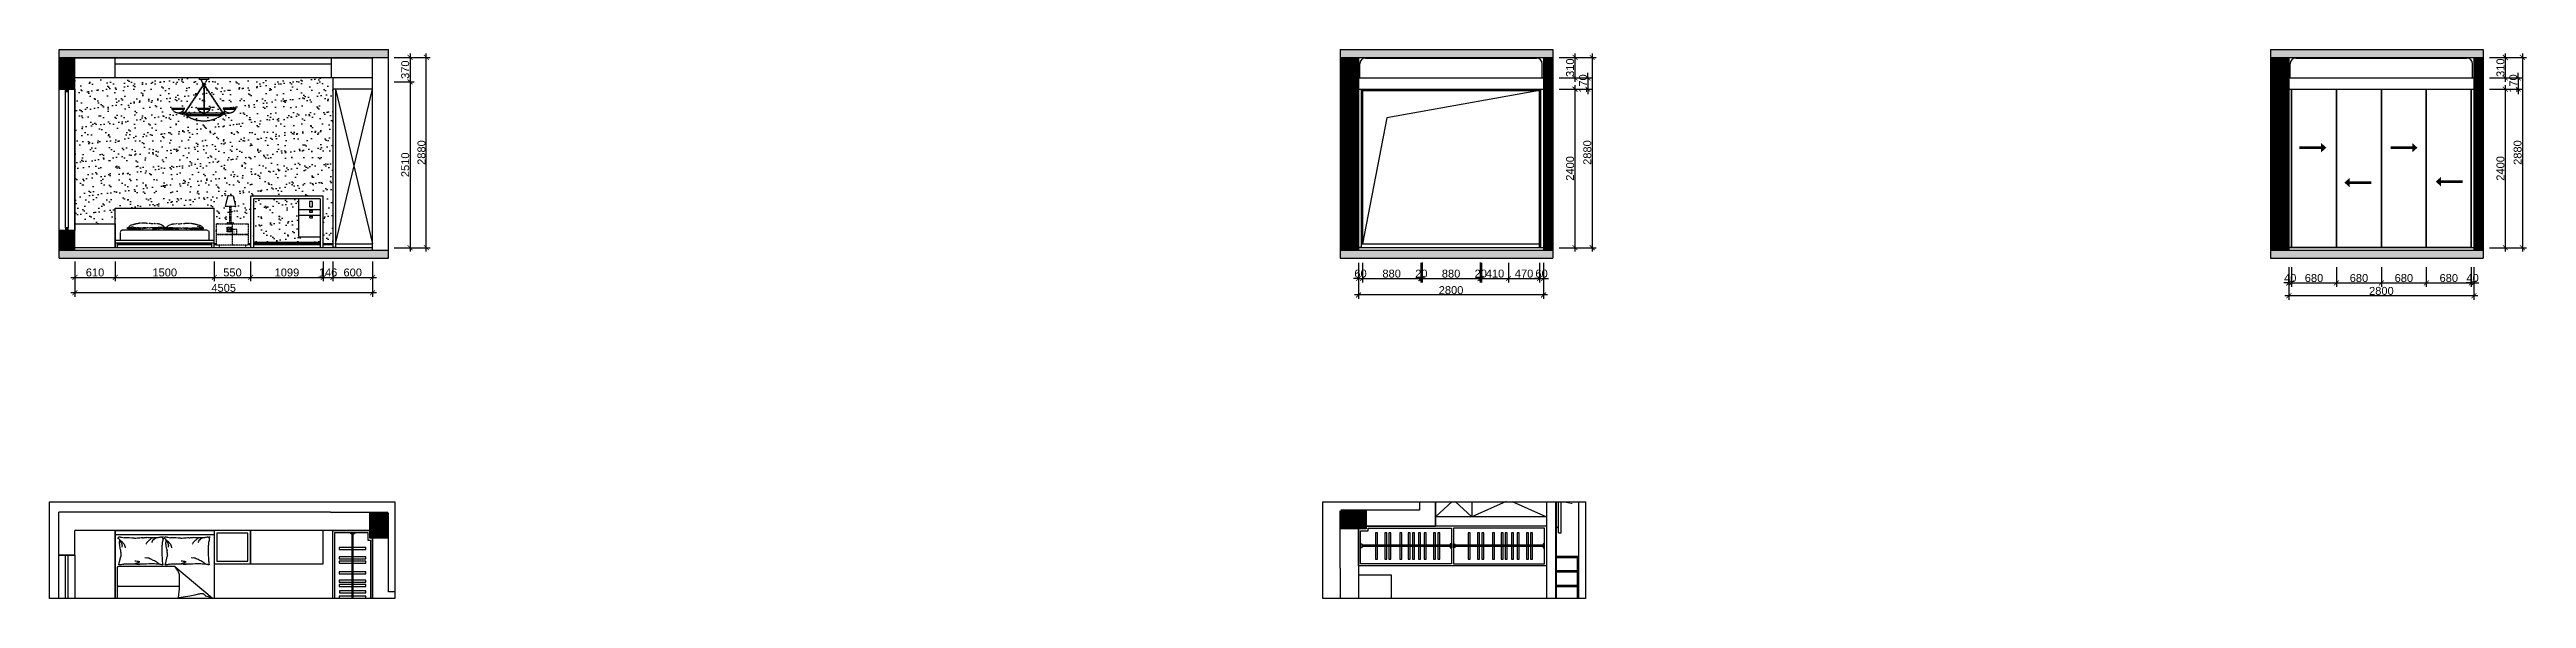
# Model space of a CAD drawing. Header units: millimetres. Extents: x 84840 to 206424, y -288515 to -124389.
# Drawn here: x 111446 to 148934, y -227048 to -218737 of the extents above; entities that cross this region are included whole.
import ezdxf
from ezdxf.enums import TextEntityAlignment as Align
from ezdxf.lldxf.tags import DXFTag
from ezdxf.xclip import XClip

# ---------------------------------------------------------------- set-up
doc = ezdxf.new("R2010")
doc.units = ezdxf.units.MM
doc.header["$XCLIPFRAME"] = 0
doc.header["$PDMODE"] = 3
doc.linetypes.add('DASHED2', pattern=[0.375, 0.25, -0.125])
doc.linetypes.add('HIDDEN', pattern=[0.375, 0.25, -0.125])
for name, color, linetype in [('8', 8, 'Continuous'), ('C-门套', 16, 'Continuous'), ('CYAN', 4, 'Continuous'), ('F-地坪3(地台)', 6, 'Continuous'), ('HAT【填充】', 250, 'Continuous'), ('JIAJU', 7, 'Continuous'), ('P-原墙线', 7, 'Continuous'), ('P-固定家具1(到顶)', 3, 'Continuous'), ('P-固定家具2(不到顶)', 2, 'Continuous'), ('P-完成面', 1, 'Continuous'), ('P-完成面尺寸', 44, 'Continuous'), ('P-文字', 3, 'Continuous'), ('P-新墙线', 4, 'Continuous'), ('P-洁具', 3, 'Continuous'), ('P-活动家具', 3, 'Continuous'), ('P-窗', 3, 'Continuous'), ('P-门', 1, 'Continuous'), ('P-门套', 1, 'Continuous')]:
    doc.layers.add(name, color=color, linetype=linetype)
doc.styles.add('Arial', font='arial.ttf')
doc.styles.add('H1', font='SimSun.ttf')
doc.styles.add('LOGO', font='arial.ttf')
tags = doc.linetypes.add('ACAD_ISO03W100', pattern=[30, 12, -18]).pattern_tags.tags
tags[6:7] = [DXFTag(74, 4), DXFTag(75, 0), DXFTag(340, '0'), DXFTag(46, 1.0), DXFTag(50, 0.0), DXFTag(44, 0.0), DXFTag(45, 0.0)]
tags[4:5] = [DXFTag(74, 4), DXFTag(75, 0), DXFTag(340, '0'), DXFTag(46, 1.0), DXFTag(50, 0.0), DXFTag(44, 0.0), DXFTag(45, 0.0)]
doc.dimstyles.new('1比60', dxfattribs={"dimscale": 60, "dimtxt": 2, "dimasz": 1.25, "dimexe": 1, "dimexo": 1, "dimgap": 0.2, "dimtad": 1, "dimdec": 0, "dimrnd": 0.005, "dimzin": 0, "dimdsep": 46, "dimtxsty": 'Arial', "dimblk": 'ARCHTICK', "dimcen": 0.125, "dimdle": 1, "dimclrd": 44, "dimclre": 44, "dimclrt": 50, "dimadec": 0, "dimazin": 0, "dimtfac": 1, "dimtdec": 0, "dimtix": 1, "dimtmove": 2, "dimatfit": 3, "dimldrblk": 'DOT', "dimfxl": 4, "dimfxlon": 1, "dimtvp": 1, "dimtolj": 1, "dimtzin": 0, "dimarcsym": 0})
pattern_1 = [(0, (-12798.15, 0), (0, 20), [])]

msp = doc.modelspace()

# ---------------------------------------------------------------- texts
at = {"color": 50, "insert": (132658.4, -222130.3), "char_height": 120, "attachment_point": 5, "style": 'Arial'}
msp.add_mtext('\\A1;880', dxfattribs=at)

# ---------------------------------------------------------------- blocks, each defined once
blk = doc.blocks.new('A$C7EE014FC')
at = {"color": 252, "ltscale": 3}
for centre, radius, start, end in [((786, 1646), 680, 118.9769, 154.8441), ((371, 395), 213, 171.8147, 293.5953)]:
    blk.add_arc(centre, radius, start, end, dxfattribs=at)
at = {"color": 252, "ltscale": 3, "extrusion": (0, 0, -1)}
blk.add_ellipse((329, 2083), major_axis=(-159, -153), ratio=0.45088, start_param=-1.570796, end_param=4.712389, dxfattribs=at)
at = {"color": 252, "ltscale": 3}
blk.add_ellipse((329, 318), major_axis=(-159, 153), ratio=0.45088, start_param=-1.570796, end_param=4.712389, dxfattribs=at)
at = {"layer": 'P-活动家具'}
for p, q in [((0, 2400), (950, 2400)), ((0, 0), (0, 2400)), ((175, 2250), (930, 2250)), ((950, 2400), (950, 2271)), ((155, 170), (155, 2230)), ((950, 170), (950, 2230)), ((950, 1200), (155, 1200)), ((0, 0), (950, 0)), ((930, 150), (175, 150)), ((175, 150), (930, 150)), ((950, 0), (950, 129))]:
    blk.add_line(p, q, dxfattribs=at)
for centre, start, end in [((175, 2230), 90, 180.0032), ((930, 2271), 270, 0), ((930, 2230), 0, 90), ((175, 170), 179.9968, 270), ((930, 170), 270, 0), ((930, 129), 0, 90)]:
    blk.add_arc(centre, 20.5, start, end, dxfattribs=at)
blk = doc.blocks.new('A$C0F331B38')
at = {"layer": 'P-活动家具'}
for p, q in [((0, 850), (0, 721)), ((850, 850), (0, 850)), ((850, 0), (850, 850)), ((0, 170), (0, 680)), ((675, 700), (21, 700)), ((561, 700), (561, 150)), ((695, 170), (695, 680)), ((0, 0), (0, 129)), ((850, 0), (0, 0)), ((21, 150), (675, 150)), ((675, 150), (21, 150))]:
    blk.add_line(p, q, dxfattribs=at)
for centre, start, end in [((21, 721), 180, 270), ((21, 680), 90, 180), ((675, 680), 359.9968, 90), ((21, 170), 180, 270), ((21, 129), 90, 180), ((675, 170), 270, 0.0032)]:
    blk.add_arc(centre, 20.5, start, end, dxfattribs=at)
blk = doc.blocks.new('A$C22EE4B40')
at = {"layer": 'P-新墙线', "color": 252}
for points in [[(632, 235), (0, 235), (0, 3491), (1302, 3491)], [(1976, 3491), (2540, 3491)], [(2788, 3254), (2788, 3063)], [(2788, 663), (2788, 463)], [(809, 235), (632, 235)], [(2538, 235), (1659, 235)]]:
    blk.add_lwpolyline(points, dxfattribs=at)
at = {"layer": 'P-活动家具'}
for points in [[(1682, 1350), (732, 1350), (732, 2450), (1682, 2450)], [(1659, 630), (1659, -11), (809, -11), (809, 630)]]:
    blk.add_lwpolyline(points, close=True, dxfattribs=at)
for centre in [(2735, 3447), (2735, 270)]:
    blk.add_circle(centre, 200, dxfattribs=at)
at = {"rotation": 53.1708397505404}
blk.add_blockref('A$C0F331B38', (1734, 3168), dxfattribs=at)
at = {"layer": 'P-活动家具', "extrusion": (0, 0, -1), "zscale": -1}
blk.add_blockref('A$C7EE014FC', (-3040, 663), dxfattribs=at)
blk = doc.blocks.new('A$C3A1E34E2')
at = {"color": 0, "linetype": 'ByBlock'}
for p, q in [((657, 37, 0), (1001, 37, 0)), ((899, 122), (1232, 122))]:
    blk.add_line(p, q, dxfattribs=at)
for centre, start, end in [((1017, 69, 0), 206.8177, 243.0269), ((1017, 5, 0), 116.9731, 153.1823)]:
    blk.add_arc(centre, 36.1, start, end, dxfattribs=at)
for centre, major_axis, start_param, end_param in [((48, 140), (-27.4, 27.4), -0.785341, 1.400999), ((48, 140), (-27.4, 27.4), 3.311504, 5.497844), ((93, 108), (-11, 11), 0.169911, 4.542591), ((137, 140), (27.4, 27.4), 0.785455, 2.971795), ((137, 140), (27.4, 27.4), 4.8823, 7.06864), ((181, 108), (11, 11), 1.740708, 6.113388), ((226, 140), (-27.4, 27.4), -0.785341, 1.400999), ((226, 140), (27.4, 27.4), 4.8823, 7.06864), ((270, 108), (-11, 11), 0.169911, 4.542591), ((314, 140), (27.4, 27.4), 0.785341, 2.971681), ((314, 140), (27.4, 27.4), 4.882187, 7.068527), ((359, 108), (11, 11), 1.740594, 6.113274), ((403, 140), (27.4, 27.4), 0.785341, 2.971681), ((403, 140), (27.4, 27.4), 4.882187, 7.068527), ((447, 108), (-11, 11), 0.169798, 2.356194), ((447, 108), (11, 11), 3.927048, 6.113388), ((492, 140), (-27.4, 27.4), -0.785341, 1.400999), ((492, 140), (-27.4, 27.4), 3.311504, 5.497844), ((536, 108), (-11, 11), 0.169911, 4.542591), ((580, 140), (27.4, 27.4), 0.785455, 2.971795), ((580, 140), (27.4, 27.4), 4.8823, 7.06864), ((625, 108), (11, 11), 1.740708, 6.113388), ((669, 140), (-27.4, 27.4), -0.785341, 1.400999), ((669, 140), (27.4, 27.4), 4.8823, 7.06864), ((713, 108), (-11, 11), 0.169911, 4.542591), ((758, 140), (27.4, 27.4), 0.785341, 2.971681), ((758, 140), (27.4, 27.4), 4.882187, 7.068527), ((802, 108), (11, 11), 1.740594, 6.113274), ((846, 140), (27.4, 27.4), 0.785341, 2.971681), ((846, 140), (27.4, 27.4), 4.882187, 7.068527), ((891, 108), (-11, 11), 0.169798, 2.356194), ((1280, 181), (46.9, 46.9), 2.824252, 3.456222), ((1280, 63), (-46.9, 46.9), -0.314629, 0.31734)]:
    blk.add_ellipse(centre, major_axis=major_axis, ratio=1, start_param=start_param, end_param=end_param, dxfattribs=at)
at = {"color": 0, "extrusion": (0, 0, -1)}
for centre, start_param, end_param in [((15, 37, 0), 1.716714, 4.546394), ((34, 37, 0), -1.424879, 1.716714), ((53, 37, 0), 1.716714, 4.858306), ((72, 37, 0), -1.424879, 1.716714), ((91, 37, 0), 1.716714, 4.858306), ((111, 37, 0), -1.424879, 1.716714), ((130, 37, 0), 1.716714, 4.858306), ((149, 37, 0), -1.424879, 1.716714), ((168, 37, 0), 1.716714, 4.858306), ((187, 37, 0), -1.424879, 1.716714), ((206, 37, 0), 1.716714, 4.858306), ((226, 37, 0), -1.424879, 1.716714), ((245, 37, 0), 1.716714, 4.858306), ((264, 37, 0), -1.424879, 1.716714), ((283, 37, 0), 1.716714, 4.858306), ((302, 37, 0), -1.424879, 1.716714), ((322, 37, 0), 1.716714, 4.858306), ((341, 37, 0), -1.424879, 1.716714), ((360, 37, 0), 1.716714, 4.858306), ((379, 37, 0), -1.424879, 1.716714), ((398, 37, 0), 1.716714, 4.858306), ((418, 37, 0), -1.424879, 1.716714), ((437, 37, 0), 1.716714, 4.858306), ((456, 37, 0), -1.424879, 1.716714), ((475, 37, 0), 1.716714, 4.858306), ((494, 37, 0), -1.424879, 1.716714), ((514, 37, 0), 1.716714, 4.858306), ((533, 37, 0), -1.424879, 1.716714), ((552, 37, 0), 1.716714, 4.858306), ((571, 37, 0), -1.424879, 1.716714), ((590, 37, 0), 1.716714, 4.858306), ((610, 37, 0), -1.424879, 1.716714), ((629, 37, 0), 1.716714, 4.858306), ((648, 37, 0), -1.424879, 1.716714)]:
    blk.add_ellipse(centre, major_axis=(-16.5, 28.6), ratio=0.254545, start_param=start_param, end_param=end_param, dxfattribs=at)
at = {"color": 0, "linetype": 'ByBlock', "extrusion": (0, 0, -1)}
blk.add_ellipse((891, 108), major_axis=(13.9, 8.4), ratio=0.942431, start_param=-0.491972, end_param=2.091434, dxfattribs=at)
blk = doc.blocks.new('A$C224B1EEF')
at = {"color": 252}
for p, q in [((60, 427), (134, 679)), ((60, 160), (60, 427)), ((69, 426), (141, 671)), ((69, 160), (69, 426)), ((373, 679), (134, 679)), ((366, 671), (141, 671)), ((439, 426), (366, 671)), ((448, 427), (373, 679)), ((439, 160), (439, 426)), ((448, 160), (448, 427))]:
    blk.add_line(p, q, dxfattribs=at)
at = {"layer": '8'}
for p, q in [((0, 160), (507, 160)), ((0, 160), (0, 1)), ((0, 160), (0, 1)), ((507, 1), (0, 1)), ((507, 160), (507, 1)), ((507, 160), (507, 1))]:
    blk.add_line(p, q, dxfattribs=at)
at = {"layer": 'P-固定家具2(不到顶)', "color": 3}
for p, q in [((51, 429), (132, 701)), ((51, 160), (51, 429)), ((376, 701), (132, 701)), ((456, 429), (376, 701)), ((456, 160), (456, 429))]:
    blk.add_line(p, q, dxfattribs=at)
blk = doc.blocks.new('做成ACAD TuKuai0334')
at = {"ltscale": 0.1}
blk.add_lwpolyline([(-562, 303), (-427, 237), (-449, 192), (-584, 258)], close=True, dxfattribs=at)
blk.add_lwpolyline([(-433, 223), (4, 9, -1), (-4, -9), (-442, 205)], format="xyb", close=True, dxfattribs=at)
blk.add_arc((0, 0), 50, 165.4474, 142.3735, dxfattribs=at)
blk = doc.blocks.new('A$C46D34C97')
at = {"layer": 'P-活动家具'}
blk.add_circle((550, 550), 550, dxfattribs=at)
at = {"layer": 'P-活动家具', "color": 252}
blk.add_circle((550, 550), 530, dxfattribs=at)
at = {"layer": 'P-活动家具', "extrusion": (-3.63023e-16, 2.76781e-16, -1)}
for centre, major_axis, start_param, end_param in [((3014, -1926), (-2658, 2658), 0.117026, 0.206621), ((1665, 216), (-994, 840), 0.021596, 0.360844), ((488, 1699), (-474, 474), 3.077462, 3.14993), ((488, 1699), (-474, 474), 3.077462, 3.14993), ((1071, 1280), (-58.9, 58.9), 5.207152, 6.572082), ((870, 869), (-287, 287), 1.088485, 2.044585), ((1037, 1361), (-6.73, 6.73), 4.573679, 6.061226), ((1049, 1346), (-20.3, 20.3), 6.272135, 7.768104), ((2281, 2279), (-1190, 1002), 4.649527, 4.945795), ((-273, -277), (-1617, 1374), 1.550382, 1.752631), ((715, 983), (-46.3, 46.3), 5.075891, 6.45545), ((-891, -909), (-1854, 1560), 1.56328, 1.742544), ((714, 1049), (-27, 27), 5.179428, 6.355186), ((690, 1035), (-8.59, 8.59), 4.369902, 5.615979), ((-1386, 2500), (-2136, 2136), 2.901951, 3.001897), ((218, 1661), (-998, 835), 2.951906, 3.29117), ((2639, -412), (1394, 1394), 4.676754, 4.720313), ((2639, -412), (1394, 1394), 4.676754, 4.720313), ((1284, 1072), (-59.3, 59.3), 2.900344, 4.264281), ((1364, 1035), (-7.36, 7.36), 3.430198, 4.849571), ((1349, 1047), (-20.3, 20.3), 1.65498, 3.150948), ((990, 711), (-46.5, 46.5), 2.96034, 4.340179), ((1045, 697), (-16.7, 16.7), 3.964784, 4.786085), ((1052, 711), (-27.2, 27.2), 3.070293, 4.127567)]:
    blk.add_ellipse(centre, major_axis=major_axis, ratio=1, start_param=start_param, end_param=end_param, dxfattribs=at)
at = {"layer": 'P-活动家具', "rotation": 12.44499721410939}
blk.add_blockref('做成ACAD TuKuai0334', (1315, 475), dxfattribs=at)
blk = doc.blocks.new('A$C4DF24944')
at = {"layer": 'P-活动家具'}
for p, q in [((900, 510), (0, 510)), ((0, 510), (0, 60)), ((830, 450), (70, 450)), ((70, 450), (70, 0)), ((350, 510), (350, 310)), ((550, 310), (550, 510)), ((830, 0), (830, 450)), ((900, 60), (900, 510)), ((350, 310), (0, 60)), ((0, 60), (900, 60)), ((70, 0), (830, 0)), ((350, 310), (550, 310)), ((350, 0), (550, 0)), ((550, 310), (900, 60))]:
    blk.add_line(p, q, dxfattribs=at)
at = {"layer": 'P-活动家具', "color": 252}
for p, q in [((195, 244), (157, 257)), ((196, 247), (158, 260)), ((219, 171), (195, 138)), ((222, 169), (198, 136)), ((258, 293), (258, 333)), ((262, 293), (262, 333)), ((298, 169), (322, 136)), ((301, 171), (325, 138)), ((324, 247), (362, 260)), ((325, 244), (363, 257)), ((380, 51), (377, 51)), ((380, 48), (377, 48)), ((407, 67), (407, 33)), ((408, 80), (408, 83)), ((410, 20), (410, 17)), ((411, 80), (411, 83)), ((413, 67), (413, 33)), ((431, 71), (433, 73)), ((485, 51), (482, 51)), ((485, 48), (482, 48)), ((512, 67), (512, 33)), ((513, 80), (513, 83)), ((515, 20), (515, 17)), ((516, 80), (516, 83)), ((518, 67), (518, 33)), ((536, 71), (538, 73)), ((575, 244), (537, 257)), ((576, 247), (538, 260)), ((599, 171), (575, 138)), ((602, 169), (578, 136)), ((638, 293), (638, 333)), ((642, 293), (642, 333)), ((678, 169), (702, 136)), ((681, 171), (705, 138)), ((704, 247), (742, 260)), ((705, 244), (743, 257))]:
    blk.add_line(p, q, dxfattribs=at)
for centre, radius in [((260, 225), 66), ((260, 225), 38.5), ((260, 225), 16.5), ((410, 50), 20), ((515, 50), 20), ((640, 225), 66), ((640, 225), 38.5), ((640, 225), 16.5)]:
    blk.add_circle(centre, radius, dxfattribs=at)
for centre, radius, start, end in [((157, 258), 1.65, 71.9993, 251.9993), ((260, 225), 99, 162.9543, 233.0444), ((260, 225), 99, 90.9543, 161.0444), ((196, 246), 1.65, 251.9993, 71.9993), ((196, 137), 1.65, 143.9993, 323.9993), ((260, 225), 99, 234.9543, 305.0444), ((220, 170), 1.65, 323.9993, 143.9993), ((232, 225), 5.5, 359.9993, 179.9993), ((260, 225), 33, 179.9993, 213.5252), ((237, 210), 5.5, 213.5252, 33.5252), ((260, 225), 22, 179.9993, 213.5252), ((258, 252), 5.5, 93.5252, 273.5252), ((260, 333), 1.65, 359.9993, 179.9993), ((260, 293), 1.65, 179.9993, 359.9993), ((260, 225), 33, 59.9993, 93.5252), ((260, 225), 22, 59.9993, 93.5252), ((260, 225), 99, 18.9543, 89.0444), ((274, 201), 5.5, 119.9993, 299.9993), ((274, 249), 5.5, 239.9993, 59.9993), ((260, 225), 22, 299.9993, 333.5252), ((260, 225), 33, 299.9993, 333.5252), ((285, 213), 5.5, 333.5252, 153.5252), ((300, 170), 1.65, 35.9993, 215.9993), ((260, 225), 99, 306.9543, 17.0444), ((324, 137), 1.65, 215.9993, 35.9993), ((324, 246), 1.65, 107.9993, 287.9993), ((363, 318), 1.65, 287.9993, 107.9993), ((410, 50), 33, 92.6046, 177.3941), ((410, 50), 33, 182.6046, 269.9993), ((410, 50), 30, 92.8653, 177.1333), ((410, 50), 30, 182.8653, 269.9993), ((410, 50), 18, 99.5934, 260.4053), ((410, 67), 3.01, 355.1237, 184.8749), ((410, 33), 3.01, 175.1237, 4.8749), ((410, 50), 33, 44.9993, 87.3941), ((410, 50), 30, 44.9993, 87.1333), ((410, 50), 18, 279.5934, 80.4053), ((515, 50), 33, 92.6046, 177.3941), ((515, 50), 33, 182.6046, 269.9993), ((515, 50), 30, 92.8653, 177.1333), ((515, 50), 30, 182.8653, 269.9993), ((515, 50), 18, 99.5934, 260.4053), ((515, 67), 3.01, 355.1237, 184.8749), ((515, 33), 3.01, 175.1237, 4.8749), ((515, 50), 33, 44.9993, 87.3941), ((515, 50), 30, 44.9993, 87.1333), ((515, 50), 18, 279.5934, 80.4053), ((537, 318), 1.65, 71.9993, 251.9993), ((640, 225), 99, 162.9556, 233.0457), ((640, 225), 99, 90.9543, 161.0444), ((576, 246), 1.65, 251.9993, 71.9993), ((576, 137), 1.65, 143.9993, 323.9993), ((640, 225), 99, 234.9543, 305.0444), ((600, 170), 1.65, 323.9993, 143.9993), ((612, 225), 5.5, 359.9993, 179.9993), ((640, 225), 33, 179.9993, 213.5252), ((617, 210), 5.5, 213.5252, 33.5252), ((640, 225), 22, 179.9993, 213.5252), ((638, 252), 5.5, 93.5252, 273.5252), ((640, 333), 1.65, 359.9993, 179.9993), ((640, 293), 1.65, 179.9993, 359.9993), ((640, 225), 33, 59.9993, 93.5252), ((640, 225), 22, 59.9993, 93.5252), ((640, 225), 99, 18.9543, 89.0444), ((654, 201), 5.5, 119.9993, 299.9993), ((654, 249), 5.5, 239.9993, 59.9993), ((640, 225), 22, 299.9993, 333.5252), ((640, 225), 33, 299.9993, 333.5252), ((665, 213), 5.5, 333.5252, 153.5252), ((680, 170), 1.65, 35.9993, 215.9993), ((640, 225), 99, 306.9543, 17.0444), ((704, 137), 1.65, 215.9993, 35.9993), ((704, 246), 1.65, 107.9993, 287.9993), ((743, 258), 1.65, 287.9993, 107.9993)]:
    blk.add_arc(centre, radius, start, end, dxfattribs=at)
blk = doc.blocks.new('A$C5B623725')
at = {"layer": 'P-固定家具2(不到顶)', "color": 3}
blk.add_lwpolyline([(5, 450), (745, 450, -0.414214), (750, 445), (750, 5, -0.414214), (745, 0), (5, 0, -0.414214), (0, 5), (0, 445, -0.414214)], format="xyb", close=True, dxfattribs=at)
at = {"layer": 'P-活动家具', "color": 252}
for p, q in [((352, 401), (190, 253)), ((368, 384), (207, 237)), ((28, 367), (350, 186)), ((350, 165), (28, 28)), ((190, 253), (207, 237)), ((722, 367), (400, 186)), ((400, 165), (722, 28))]:
    blk.add_line(p, q, dxfattribs=at)
blk.add_lwpolyline([(35, 370), (715, 370, -0.414214), (725, 360), (725, 35, -0.414214), (715, 25), (35, 25, -0.414214), (25, 35), (25, 360, -0.414214)], format="xyb", close=True, dxfattribs=at)
for centre, radius in [((375, 407), 24.2), ((375, 175), 26.9)]:
    blk.add_circle(centre, radius, dxfattribs=at)
blk = doc.blocks.new('A$C404574AA')
at = {"layer": 'P-门', "color": 252, "linetype": 'ACAD_ISO03W100', "ltscale": 0.001}
for p, q in [((50, 753, 233), (50, 3, 233)), ((50, 753, 233), (90, 753, 233)), ((90, 753, 233), (90, 3, 233)), ((90, 3, 233), (90, 743, 233)), ((0, 83, 233), (0, 192, 233)), ((0, 192, 233), (19, 192, 233)), ((19, 102, 233), (0, 83, 233)), ((0, 83, 233), (45, 83, 233)), ((19, 102, 233), (19, 192, 233)), ((19, 102, 233), (45, 102, 233)), ((45, 112, 233), (45, 72, 233)), ((45, 112, 233), (50, 112, 233)), ((45, 72, 233), (50, 72, 233)), ((90, 102, 233), (50, 102, 233)), ((90, 83, 233), (50, 83, 233)), ((50, 3, 233), (90, 3, 233)), ((95, 112, 233), (90, 112, 233)), ((95, 72, 233), (90, 72, 233)), ((95, 112, 233), (95, 72, 233)), ((121, 102, 233), (95, 102, 233)), ((140, 83, 233), (95, 83, 233)), ((140, 192, 233), (121, 192, 233)), ((121, 102, 233), (121, 192, 233)), ((121, 102, 233), (140, 83, 233)), ((140, 83, 233), (140, 192, 233))]:
    blk.add_line(p, q, dxfattribs=at)
at = {"layer": 'P-门'}
for p, q in [((90, 753, 233), (840, 753, 233)), ((90, 713, 233), (90, 753, 233)), ((651, 803, 233), (651, 784, 233)), ((760, 803, 233), (651, 803, 233)), ((741, 784, 233), (651, 784, 233)), ((731, 758, 233), (731, 753, 233)), ((731, 758, 233), (771, 758, 233)), ((741, 784, 233), (760, 803, 233)), ((741, 784, 233), (741, 758, 233)), ((741, 753, 233), (741, 713, 233)), ((760, 803, 233), (760, 758, 233)), ((760, 753, 233), (760, 713, 233)), ((771, 758, 233), (771, 753, 233)), ((840, 713, 233), (840, 753, 233)), ((90, 713, 233), (840, 713, 233)), ((741, 682, 233), (651, 682, 233)), ((651, 663, 233), (651, 682, 233)), ((760, 663, 233), (651, 663, 233)), ((731, 708, 233), (731, 713, 233)), ((731, 708, 233), (771, 708, 233)), ((741, 682, 233), (741, 708, 233)), ((741, 682, 233), (760, 663, 233)), ((760, 663, 233), (760, 708, 233)), ((771, 708, 233), (771, 713, 233))]:
    blk.add_line(p, q, dxfattribs=at)
at = {"layer": 'P-门', "color": 252}
for p, q in [((100, 713, 233), (100, 753, 233)), ((832, 713, 233), (832, 753, 233)), ((100, 747, 233), (741, 747, 233)), ((100, 719, 233), (741, 719, 233)), ((760, 747, 233), (832, 747, 233)), ((760, 719, 233), (832, 719, 233))]:
    blk.add_line(p, q, dxfattribs=at)
at = {"layer": 'P-门', "color": 252, "linetype": 'DASHED2'}
blk.add_arc((155, 686, 233), 686, 264.5854, 2.2759, dxfattribs=at)
blk = doc.blocks.new('A$C0BB32EA6')
at = {"color": 250}
blk.add_arc((224, 2013), 1591, 262.6127, 277.3873, dxfattribs=at)
at = {"layer": 'P-活动家具'}
for p, q in [((0, 480), (0, 118)), ((430, 500), (20, 500)), ((450, 118), (450, 480)), ((0, 118), (0, 20)), ((20, 0), (430, 0)), ((450, 20), (450, 118))]:
    blk.add_line(p, q, dxfattribs=at)
at = {"layer": 'P-活动家具', "color": 250}
for p, q in [((10, 422), (10, 20)), ((440, 20), (440, 422)), ((20, 10), (430, 10))]:
    blk.add_line(p, q, dxfattribs=at)
at = {"layer": 'P-活动家具'}
for centre, radius, start, end in [((20, 480), 20, 90, 180), ((225, 1334), 937, 256.11, 283.89), ((430, 480), 20, 0, 90), ((20, 20), 20, 180, 270), ((430, 20), 20, 270, 0)]:
    blk.add_arc(centre, radius, start, end, dxfattribs=at)
at = {"layer": 'P-活动家具', "color": 250}
for centre, start, end in [((20, 20), 180, 270), ((430, 20), 270, 0)]:
    blk.add_arc(centre, 10, start, end, dxfattribs=at)
blk = doc.blocks.new('A$C323B2213')
at = {"layer": 'P-活动家具'}
blk.add_lwpolyline([(0, 1150), (0, 350), (1600, 350), (1600, 1150)], close=True, dxfattribs=at)
blk.add_blockref('A$C0BB32EA6', (256, 1000), dxfattribs=at)
at = {"layer": 'P-活动家具', "xscale": -1}
blk.add_blockref('A$C0BB32EA6', (1312, 1000), dxfattribs=at)
at = {"layer": 'P-活动家具', "xscale": -1, "rotation": 180}
blk.add_blockref('A$C0BB32EA6', (256, 500), dxfattribs=at)
at = {"layer": 'P-活动家具', "rotation": 180}
blk.add_blockref('A$C0BB32EA6', (1312, 500), dxfattribs=at)
blk = doc.blocks.new('A$C674F3EA9')
at = {"color": 252, "linetype": 'ACAD_ISO03W100'}
for points in [[(0, 373), (0, 444), (31, 444)], [(31, 373), (31, 444)], [(469, 373), (469, 444)], [(500, 373), (500, 444), (469, 444)]]:
    blk.add_lwpolyline(points, dxfattribs=at)
blk.add_lwpolyline([(484, 444), (484, 517, 0.414214), (453, 548), (47, 548, 0.414214), (16, 517), (16, 444)], format="xyb", dxfattribs=at)
for points in [[(0, 64), (0, 373)], [(31, 83), (31, 373)], [(469, 83), (469, 373)], [(500, 64), (500, 373)]]:
    blk.add_lwpolyline(points)
for centre, radius, start, end in [((250, 522, 0), 522, 241.3642, 298.6358), ((250, 589, 0), 490, 243.5091, 296.4909), ((250, 522, 0), 490, 243.5091, 296.4909)]:
    blk.add_arc(centre, radius, start, end)
blk = doc.blocks.new('asdasdw')
at = {"color": 252, "linetype": 'ByBlock'}
for major_axis, start_param, end_param in [((-66, 135), 5.497787, 8.63938), ((-62, 126), 5.497787, 8.63938), ((-20.6, 42.1), 5.497787, 8.63938), ((-62, 126), 2.356194, 5.497787), ((-20.6, 42.1), 2.356194, 5.497787)]:
    blk.add_ellipse((4741, 6513, 0), major_axis=major_axis, ratio=1, start_param=start_param, end_param=end_param, dxfattribs=at)
at = {"color": 252}
blk.add_ellipse((4741, 6513, 0), major_axis=(-28.8, 59), ratio=1, start_param=5.497787, end_param=8.63938, dxfattribs=at)
at = {"color": 252, "linetype": 'ByBlock', "extrusion": (0, 0, -1)}
blk.add_ellipse((4741, 6513, 0), major_axis=(135, 66), ratio=1, start_param=5.497787, end_param=8.63938, dxfattribs=at)
at = {"color": 252, "extrusion": (0, 0, -1)}
blk.add_ellipse((4741, 6513, 0), major_axis=(59, 28.8), ratio=1, start_param=5.497787, end_param=8.63938, dxfattribs=at)
at = {"color": 252}
for points in [[(4589, 6558, 0), (4603, 6554, 0), (4624, 6552, 0), (4641, 6553, 0), (4657, 6553, 0), (4676, 6549, 0), (4693, 6538, 0), (4721, 6519, 0), (4734, 6513, 0), (4743, 6511, 0)], [(4857, 6623, 0), (4846, 6613, 0), (4834, 6595, 0), (4827, 6580, 0), (4819, 6566, 0), (4806, 6551, 0), (4787, 6542, 0), (4757, 6527, 0), (4746, 6519, 0), (4739, 6513, 0)], [(4779, 6358, 0), (4776, 6372, 0), (4767, 6391, 0), (4757, 6405, 0), (4749, 6419, 0), (4743, 6438, 0), (4744, 6458, 0), (4746, 6492, 0), (4745, 6506, 0), (4743, 6515, 0)]]:
    blk.add_spline(points, degree=3, dxfattribs=at)
blk = doc.blocks.new('A$C6DFF2702')
for p, q in [((0, 40), (1000, 40)), ((63, 40), (105, 0)), ((937, 40), (895, 0))]:
    blk.add_line(p, q)
for points in [[(0, 40), (0, 80), (1000, 80), (1000, 40)], [(895, 0), (105, 0)]]:
    blk.add_lwpolyline(points)
blk = doc.blocks.new('A$C435F4F1D')
at = {"layer": 'P-活动家具', "xscale": -1}
blk.add_blockref('A$C6DFF2702', (1000, 0), dxfattribs=at)
at = {"layer": 'P-文字', "style": 'H1', "width": 0.8}
blk.add_text('TV', height=120, dxfattribs=at).set_placement((437, 133))
blk = doc.blocks.new('A$C3AD5280B')
at = {"layer": 'P-活动家具', "color": 8}
for p, q in [((900, 680), (0, 680)), ((0, 680), (0, 0)), ((875, 655), (25, 655)), ((875, 655), (25, 25)), ((25, 655), (25, 25)), ((239, 718), (239, 680)), ((387, 718), (239, 718)), ((239, 680), (387, 680)), ((283, 699), (283, 680)), ((394, 699), (283, 699)), ((387, 680), (387, 718)), ((394, 680), (394, 699)), ((506, 699), (617, 699)), ((506, 680), (506, 699)), ((513, 718), (661, 718)), ((513, 680), (513, 718)), ((661, 680), (513, 680)), ((617, 699), (617, 680)), ((661, 718), (661, 680)), ((875, 25), (875, 655)), ((900, 0), (900, 680)), ((25, 25), (875, 25)), ((0, 0), (900, 0))]:
    blk.add_line(p, q, dxfattribs=at)
blk = doc.blocks.new('A$C54785E95')
at = {"layer": 'P-新墙线', "color": 252}
blk.add_circle((220, 220), 30.3, dxfattribs=at)
at = {"layer": 'P-活动家具', "color": 252}
blk.add_lwpolyline([(202, 497), (238, 497), (238, 360), (202, 360)], close=True, dxfattribs=at)
for radius, start, end in [(220, 94.7371, 85.2629), (200, 95.2121, 84.7879)]:
    blk.add_arc((220, 220), radius, start, end, dxfattribs=at)
blk = doc.blocks.new('A$C2BA7324C')
at = {"layer": 'P-活动家具', "color": 8, "linetype": 'DASHED2'}
for p, q in [((0, 586), (552, 586)), ((0, 455), (552, 455)), ((5, 581), (547, 581)), ((5, 460), (5, 581)), ((5, 460), (547, 460)), ((547, 581), (547, 460)), ((552, 0), (552, 586))]:
    blk.add_line(p, q, dxfattribs=at)
blk.add_lwpolyline([(0, 586), (0, 0), (552, 0), (552, 586)], close=True, dxfattribs=at)
blk = doc.blocks.new('0000000000000000000222')
at = {"layer": 'F-地坪3(地台)'}
h = blk.add_hatch(dxfattribs=at)
h.set_pattern_fill('ANGLE', color=252, scale=20, style=0)
h.set_pattern_definition([(0, (32056.83, 88023.35), (0, 139.7), [101.6, -38.1]), (90, (32056.83, 88023.35), (-139.7, 9e-15), [101.6, -38.1])])
h.paths.add_polyline_path([(241413, 47799), (241413, 47169), (241673, 47169, 0.414214), (242033, 47529), (242033, 47799)])
h = blk.add_hatch(dxfattribs=at)
h.set_pattern_fill('ANGLE', color=252, scale=20, style=0)
h.set_pattern_definition([(0, (32081.83, 42110.52), (0, 139.7), [101.6, -38.1]), (90, (32081.83, 42110.52), (-139.7, 9e-15), [101.6, -38.1])])
h.paths.add_polyline_path([(240973, 46809), (240453, 46809), (240453, 46648, -0.295382), (240465, 46611), (240453, 46565), (240453, 45589), (240973, 45589)])
at = {"layer": 'P-原墙线'}
h = blk.add_hatch(color=8, dxfattribs=at)
h.paths.add_polyline_path([(246713, 48264), (246713, 47914), (247188, 47914), (247188, 48264)])
h.paths.add_polyline_path([(241243, 48264), (240963, 48264), (240963, 47869), (241243, 47869), (241243, 47969)])
h = blk.add_hatch(color=8, dxfattribs=at)
h.paths.add_polyline_path([(239263, 43994), (239263, 44124), (239263, 44314), (238843, 44314), (238843, 44214), (238843, 43994)])
h.paths.add_polyline_path([(242023, 43994), (242348, 43994), (242348, 44614), (242023, 44614)])
for points in [[(247098, 44259), (247098, 44709), (246713, 44709), (246713, 44614), (246713, 44384), (246713, 44259)], [(235178, 43894), (235388, 43894), (235388, 43994), (235388, 44214), (235178, 44214), (234938, 44214), (234938, 43894)], [(235538, 41029), (235538, 41239), (234938, 41239), (234938, 41029)], [(236763, 38959), (236473, 38959), (236473, 38529), (236958, 38529), (236958, 38959)]]:
    blk.add_hatch(color=8, dxfattribs=at).paths.add_polyline_path(points)
h = blk.add_hatch(color=8, dxfattribs=at)
h.paths.add_polyline_path([(247193, 40794), (246713, 40794), (246713, 40494), (247193, 40494)])
h.paths.add_polyline_path([(248738, 40794), (248358, 40794), (248358, 40494), (248488, 40494), (248738, 40494)])
h = blk.add_hatch(color=256, dxfattribs=at)
h.paths.add_polyline_path([(244633, 37544), (244353, 37544), (244353, 37159, 0.414214), (244363, 37149), (244633, 37149)])
h.paths.add_polyline_path([(242493, 38794), (242343, 38794), (242118, 38794), (242118, 38364, 0.414214), (242128, 38354), (242493, 38354), (242493, 38594)])
at = {"layer": 'C-门套', "linetype": 'HIDDEN'}
blk.add_line((237003, 41889), (237003, 41929), dxfattribs=at)
for points in [[(246713, 45314), (247013, 45314), (247013, 47354), (246713, 47354)], [(239432, 45269), (240182, 45269), (240182, 45429), (239432, 45429)], [(246713, 44079), (247013, 44079), (247013, 42059), (246713, 42059)], [(236473, 39159), (236763, 39159), (236763, 40619), (236473, 40619)], [(240968, 39994), (242018, 39994), (242018, 39714), (240968, 39714)]]:
    blk.add_lwpolyline(points, close=True, dxfattribs=at)
for points in [[(243253, 47189), (243253, 46462), (242488, 45804), (242396, 45949), (243073, 46531), (243073, 47189), (243253, 47189)], [(237003, 41929), (236873, 41929), (236873, 43294), (237003, 43294)], [(237003, 41929), (236873, 41929), (236873, 43294), (237003, 43294)], [(237083, 43294), (237223, 43294), (237223, 41929), (237083, 41929)], [(237083, 43294), (237223, 43294), (237223, 41929), (237083, 41929)]]:
    blk.add_lwpolyline(points, dxfattribs=at)
at = {"layer": 'C-门套', "linetype": 'HIDDEN', "elevation": 117}
for points in [[(242348, 45709), (242348, 44959), (242488, 44959), (242488, 45709)], [(238843, 45129), (238843, 44379), (238703, 44379), (238703, 45129)], [(242388, 40724), (243128, 40724), (243128, 40254), (242388, 40254)], [(245733, 40724), (246473, 40724), (246473, 40254), (245733, 40254)]]:
    blk.add_lwpolyline(points, close=True, dxfattribs=at)
at = {"layer": 'F-地坪3(地台)'}
for p, q in [((242173, 47529), (242173, 47939)), ((242233, 47529), (242233, 47939)), ((240253, 45449), (240253, 46949)), ((240313, 45449), (240313, 46949)), ((241273, 47029), (241673, 47029)), ((241673, 46969), (241273, 46969)), ((243133, 46524), (243133, 47189)), ((243193, 47189), (243193, 46496)), ((242428, 45918), (243133, 46524)), ((242461, 45866), (243193, 46496))]:
    blk.add_line(p, q, dxfattribs=at)
at = {"layer": 'F-地坪3(地台)', "color": 252}
for points in [[(242053, 47529), (242053, 47819), (241393, 47819), (241393, 47149), (241673, 47149)], [(242033, 47529), (242033, 47799), (241413, 47799), (241413, 47169), (241673, 47169)]]:
    blk.add_lwpolyline(points, dxfattribs=at)
for points in [[(240433, 45569), (240993, 45569), (240993, 46829), (240433, 46829)], [(240453, 45589), (240973, 45589), (240973, 46809), (240453, 46809)]]:
    blk.add_lwpolyline(points, close=True, dxfattribs=at)
at = {"layer": 'F-地坪3(地台)'}
for radius in [500, 560]:
    blk.add_arc((241673, 47529), radius, 270, 0, dxfattribs=at)
at = {"layer": 'F-地坪3(地台)', "color": 252}
for radius in [380, 360]:
    blk.add_arc((241673, 47529), radius, 270, 0, dxfattribs=at)
at = {"layer": 'P-原墙线'}
for p, q in [((248838, 48264), (240963, 48264)), ((240963, 48264), (240963, 47869)), ((241243, 47969), (241243, 48264)), ((246713, 48264), (246713, 47354)), ((247188, 47914), (247188, 48264)), ((247188, 48014), (248558, 48014)), ((248398, 48014), (248398, 47874)), ((248558, 48014), (248558, 47374)), ((248838, 47374), (248838, 48264)), ((241243, 47869), (240963, 47869)), ((241243, 47869), (241243, 47969)), ((241243, 47969), (243113, 47969)), ((243113, 47189), (243113, 47969)), ((243233, 47984), (246713, 47984)), ((243233, 47984), (243233, 47189)), ((246713, 47914), (247188, 47914)), ((247013, 47354), (247013, 47914)), ((248398, 47874), (248558, 47874)), ((234938, 46394), (234938, 47324)), ((234938, 47324), (238968, 47324)), ((238968, 47324), (238968, 47209)), ((241243, 47309), (240963, 47309)), ((240963, 47309), (240963, 47209)), ((241243, 45819), (241243, 47509)), ((246713, 47354), (247013, 47354)), ((248558, 47374), (248838, 47374)), ((235178, 46394), (235178, 47044)), ((235178, 47044), (236743, 47044)), ((236743, 47044), (238843, 47044)), ((238843, 47044), (238843, 46989)), ((239378, 46989), (238843, 46989)), ((239378, 47209), (238968, 47209)), ((239378, 46989), (239378, 47209)), ((240138, 46989), (240138, 47209)), ((240138, 47209), (240963, 47209)), ((241138, 46989), (240138, 46989)), ((241138, 46989), (241138, 45819)), ((243113, 47189), (243233, 47189)), ((235178, 46394), (234938, 46394)), ((240222, 45419), (241072, 45419)), ((240222, 45419), (240222, 45294)), ((248558, 45364), (248838, 45364)), ((248558, 45364), (248558, 44114)), ((248838, 44114), (248838, 45364)), ((241138, 45294), (240222, 45294)), ((246713, 44614), (246713, 45314)), ((246713, 45314), (247013, 45314)), ((247013, 44709), (247013, 45314)), ((235178, 44909), (234938, 44909)), ((234938, 44909), (234938, 43779)), ((235178, 44214), (235178, 44909)), ((242023, 44614), (242023, 43994)), ((242348, 43994), (242348, 44614)), ((246533, 44614), (246533, 44384)), ((247098, 44709), (246713, 44709)), ((247098, 44259), (247098, 44709)), ((239263, 44314), (238843, 44314)), ((238843, 44314), (238843, 44214)), ((239263, 44124), (239263, 44314)), ((246713, 44384), (246713, 44079)), ((246713, 44259), (247098, 44259)), ((247013, 44079), (247013, 44259)), ((235178, 44214), (234938, 44214)), ((235178, 43894), (234938, 43894)), ((236743, 44214), (235178, 44214)), ((235178, 43779), (235178, 43894)), ((235178, 43894), (235388, 43894)), ((235388, 43994), (235388, 44214)), ((235388, 43894), (235388, 43994)), ((235388, 43994), (237163, 43994)), ((238843, 44214), (236743, 44214)), ((236923, 43994), (236923, 43334)), ((237003, 43994), (237003, 43334)), ((237083, 43334), (237083, 43994)), ((237163, 44114), (237163, 43994)), ((237163, 43334), (237163, 43994)), ((238343, 43994), (238343, 44114)), ((238343, 43994), (239263, 43994)), ((238843, 44214), (238843, 43994)), ((239263, 44124), (239263, 43994)), ((242023, 43994), (242348, 43994)), ((246713, 44079), (247013, 44079)), ((248558, 44114), (248838, 44114)), ((235178, 43779), (234938, 43779)), ((237003, 43334), (236923, 43334)), ((237163, 43334), (237083, 43334)), ((237163, 43334), (237083, 43334)), ((235178, 42369), (234938, 42369)), ((234938, 42369), (234938, 41029)), ((235178, 41629), (235178, 42369)), ((246713, 42059), (247013, 42059)), ((246713, 42059), (246713, 40494)), ((247013, 42059), (247013, 40794)), ((248558, 42044), (248838, 42044)), ((248558, 40794), (248558, 42044)), ((248838, 41064), (248838, 42044)), ((235178, 41789), (235338, 41789)), ((235543, 41629), (235178, 41629)), ((235338, 41789), (235338, 41629)), ((235543, 41239), (235543, 41629)), ((237003, 41889), (236923, 41889)), ((236923, 41239), (236923, 41889)), ((237003, 41239), (237003, 41889)), ((237163, 41889), (237083, 41889)), ((237083, 41889), (237083, 41239)), ((237163, 41889), (237163, 41239)), ((235543, 41239), (234938, 41239)), ((235538, 41029), (235538, 41239)), ((235683, 41369), (235543, 41369)), ((237163, 41239), (235543, 41239)), ((235683, 41239), (235683, 41369)), ((237163, 41239), (237163, 41119)), ((235538, 41029), (234938, 41029)), ((235298, 40379), (235298, 41029)), ((236473, 41029), (235538, 41029)), ((235538, 41029), (235538, 40379)), ((235678, 40909), (235538, 40909)), ((235678, 41029), (235678, 40909)), ((236473, 40619), (236473, 41029)), ((236763, 40619), (236763, 41119)), ((237163, 41119), (236763, 41119)), ((248838, 41064), (248918, 41064)), ((249338, 40586), (248918, 41064)), ((236763, 40619), (236473, 40619)), ((246713, 40794), (247193, 40794)), ((247193, 40794), (247193, 40494)), ((248358, 40494), (248358, 40794)), ((248358, 40794), (248738, 40794)), ((248488, 37429), (248488, 40494)), ((248488, 40494), (248738, 40494)), ((248738, 40494), (248738, 40794)), ((248738, 40784), (248918, 40784)), ((248918, 40784), (249098, 40586)), ((249098, 40586), (249098, 39451)), ((249338, 39451), (249338, 40586)), ((235538, 40379), (235298, 40379)), ((240273, 39994), (239623, 39994)), ((239623, 39994), (239623, 38809)), ((240968, 39994), (240273, 39994)), ((240968, 39994), (240968, 39714)), ((242118, 39994), (242018, 39994)), ((242018, 39994), (242018, 39714)), ((242118, 39994), (242353, 39994)), ((242353, 39994), (242353, 39424)), ((240968, 39714), (239903, 39714)), ((239903, 39714), (239903, 38529)), ((242018, 39714), (242118, 39714)), ((242118, 39714), (242118, 38364)), ((242353, 39424), (242353, 38794)), ((249098, 39451), (249338, 39451)), ((236763, 39159), (236473, 39159)), ((236473, 38529), (236473, 39159)), ((236763, 38959), (236763, 39159)), ((235538, 38919), (235298, 38919)), ((235298, 38529), (235298, 38919)), ((235538, 38919), (235538, 38849)), ((235538, 38849), (236473, 38849)), ((236763, 38959), (236473, 38959)), ((236958, 38959), (236763, 38959)), ((236958, 38529), (236958, 38959)), ((239623, 38809), (236958, 38809)), ((242343, 38794), (242118, 38794)), ((242343, 38794), (242493, 38794)), ((242493, 38794), (242493, 38594)), ((236958, 38529), (235298, 38529)), ((239903, 38529), (236958, 38529)), ((242128, 38354), (244353, 38354)), ((242493, 38594), (242493, 38354)), ((244593, 38594), (242493, 38594)), ((244353, 38354), (244353, 37159)), ((244593, 38594), (244593, 37544)), ((244353, 37544), (244633, 37544)), ((244633, 37544), (244633, 37149)), ((249098, 37801), (249338, 37801)), ((249098, 37801), (249098, 37429)), ((249338, 37801), (249338, 37149)), ((245228, 37149), (244363, 37149)), ((244633, 37429), (245193, 37429)), ((245193, 37429), (248488, 37429)), ((245228, 37149), (249338, 37149)), ((248488, 37429), (249098, 37429))]:
    blk.add_line(p, q, dxfattribs=at)
blk.add_lwpolyline([(237163, 43994), (237163, 44114), (238343, 44114)], dxfattribs=at)
for centre, radius in [((248478, 47944), 58.4), ((243038, 47814), 55), ((235249, 41709), 60.5), ((235613, 41304), 49), ((235608, 40969), 46.7)]:
    blk.add_circle(centre, radius, dxfattribs=at)
blk.add_arc((242128, 38364), 10, 180, 270, dxfattribs=at)
at = {"layer": 'P-固定家具1(到顶)', "color": 252}
for p, q in [((247093, 47664), (248558, 48014)), ((248558, 47664), (247188, 48014)), ((242518, 44864), (246503, 44868, 211)), ((242518, 44374), (242518, 44864)), ((242538, 44629), (243883, 44629)), ((243903, 44865), (243903, 44374)), ((243933, 44865), (243933, 44374)), ((243953, 44629), (245303, 44629)), ((245323, 44864), (245323, 44374)), ((245353, 44864), (245353, 44374)), ((245373, 44629), (246483, 44629, -112)), ((246503, 44868, 211), (246503, 44378, 211)), ((240832, 43994), (239263, 44314)), ((239263, 43994), (240512, 44314)), ((246503, 44378, 211), (242518, 44374)), ((242538, 44609), (243883, 44609)), ((243953, 44609), (245303, 44609)), ((245373, 44609), (246483, 44609, -112)), ((238342, 43644), (238861, 43994)), ((238861, 43644), (238861, 43994)), ((238861, 43644), (238342, 43644)), ((235538, 40679), (236473, 41029)), ((236473, 40679), (235538, 41029)), ((237203, 40619), (236763, 41119)), ((237203, 41119), (236763, 40619)), ((242348, 40724), (242033, 40724)), ((242033, 40224), (242338, 40724)), ((242033, 40724), (242338, 40224)), ((242338, 40744), (242338, 40224)), ((245053, 40764), (245053, 40414)), ((245073, 40764), (245073, 40414)), ((245273, 40744), (245073, 40744)), ((245273, 40764), (245273, 40414)), ((245293, 40764), (245293, 40414)), ((245493, 40744), (245293, 40744)), ((245493, 40764), (245493, 40414)), ((245513, 40764), (245513, 40414)), ((245713, 40744), (245513, 40744)), ((247193, 40274), (248358, 40714)), ((248358, 40274), (247193, 40714)), ((240832, 39994), (239603, 40344)), ((239603, 39994), (240832, 40344)), ((242348, 40224), (242033, 40224)), ((242348, 40204), (242033, 40204)), ((242053, 40204), (242053, 40034)), ((242053, 40034), (242338, 40204)), ((242338, 40034), (242053, 40204)), ((242338, 40204), (242338, 40034)), ((245053, 40424, 0), (243148, 40424, -1)), ((243953, 39144), (244453, 40274)), ((243953, 40274), (244453, 39144)), ((244658, 40244), (244623, 40244)), ((244623, 40244), (244623, 38864)), ((244658, 40284), (244658, 40284)), ((245163, 40244), (244658, 40244)), ((244883, 40224), (244883, 38884)), ((244903, 40224), (244903, 38884)), ((245273, 40424, 0), (245073, 40424, 0)), ((245163, 38864), (245163, 40244)), ((245493, 40424, 0), (245293, 40424, 0)), ((245713, 40424), (245513, 40424, 0)), ((242033, 40034), (242348, 40034)), ((236763, 38959), (237193, 39159)), ((237193, 38959), (236763, 39159)), ((238763, 39089), (237193, 39089)), ((238763, 38809), (239603, 39109)), ((238763, 39109), (238763, 38809)), ((238763, 39109), (238763, 38809)), ((242493, 38594), (243953, 39144)), ((243953, 38594), (242493, 39144)), ((243953, 39144), (244453, 38594)), ((243953, 39144), (243953, 38594)), ((243953, 38594), (244453, 39144)), ((243953, 39144), (244453, 39144)), ((237193, 38959), (236958, 38959)), ((244623, 38864), (245163, 38864)), ((244623, 38834), (245163, 38834)), ((244623, 37574), (244623, 38834)), ((244883, 38814), (244883, 37479)), ((244903, 38814), (244903, 37479)), ((245163, 38834), (245163, 37459)), ((244663, 37574), (244623, 37574)), ((244663, 37459), (244663, 37574)), ((245163, 37459), (244663, 37459))]:
    blk.add_line(p, q, dxfattribs=at)
at = {"layer": 'P-固定家具1(到顶)'}
for p, q in [((240512, 44314), (239263, 44314)), ((239263, 44314), (239263, 43994)), ((240512, 44314), (240832, 43994)), ((237263, 43394), (237263, 44114)), ((237303, 43394), (237303, 44114)), ((238303, 43394), (238303, 44114)), ((240832, 43994), (238342, 43994)), ((238343, 43994), (238343, 43394)), ((239253, 43994), (240832, 43994)), ((240832, 43394), (240832, 43994)), ((238342, 43394), (237263, 43394)), ((238342, 43394), (240832, 43394)), ((237203, 41119), (236763, 41119)), ((236763, 41119), (236763, 40619)), ((237203, 40619), (237203, 41119)), ((236763, 40619), (237203, 40619)), ((242348, 40764), (242023, 40764)), ((242023, 40744), (242023, 40764)), ((242348, 40744), (242023, 40744)), ((242033, 40744), (242033, 40014)), ((242348, 39994), (242348, 40764)), ((245713, 40764), (243148, 40764)), ((248358, 40714), (247193, 40714)), ((247193, 40714), (247193, 40274)), ((248358, 40274), (248358, 40714)), ((239603, 39994), (239603, 40344)), ((239603, 40344), (240832, 40344)), ((240832, 40344), (240832, 39994)), ((242353, 39994), (242353, 40254)), ((243953, 40274), (243953, 39144)), ((244593, 40274), (245193, 40274)), ((245193, 40274), (245193, 37429)), ((247193, 40274), (248358, 40274)), ((240832, 39994), (239603, 39994)), ((242023, 40014), (242348, 40014)), ((242023, 39994), (242023, 40014)), ((242023, 39994), (242348, 39994)), ((243953, 39144), (242493, 39144)), ((242493, 38594), (244593, 38594)), ((244593, 37544), (244593, 38594)), ((244593, 37544), (244633, 37544)), ((244633, 37544), (244633, 37429)), ((245193, 37429), (244633, 37429))]:
    blk.add_line(p, q, dxfattribs=at)
for points in [[(247093, 47664), (248558, 47664), (248558, 48014), (247188, 48014)], [(243128, 40764), (243128, 40274), (243128, 40254), (243168, 40254), (243168, 40274), (243148, 40274), (243148, 40764), (243128, 40764)], [(245733, 40764), (245733, 40254), (245733, 40254), (245693, 40254), (245693, 40274), (245713, 40274), (245713, 40764), (245733, 40764)], [(246513, 40724), (246473, 40724), (246473, 40254), (246473, 40254), (246513, 40254), (246513, 40274), (246493, 40274), (246493, 40414), (246513, 40414), (246513, 40724)], [(239603, 40049), (239603, 38809)], [(237193, 39159), (237193, 38809), (236958, 38809), (236958, 38959), (236763, 38959), (236763, 39159), (237193, 39159)]]:
    blk.add_lwpolyline(points, dxfattribs=at)
for points in [[(247093, 47664), (247013, 47664), (247013, 47924), (247093, 47924)], [(242488, 44894), (246533, 44894), (246533, 44344), (242488, 44344)], [(236473, 41029), (235538, 41029), (235538, 40679), (236473, 40679)], [(242388, 40724), (242348, 40724), (242348, 40254), (242388, 40254)], [(242493, 39144), (242353, 39144), (242353, 38794), (242493, 38794)]]:
    blk.add_lwpolyline(points, close=True, dxfattribs=at)
at = {"layer": 'P-固定家具1(到顶)', "color": 252}
for points in [[(242518, 44649), (242533, 44649, -0.414214), (242538, 44644), (242538, 44594, -0.414214), (242533, 44589), (242518, 44589)], [(243903, 44649), (243888, 44649, 0.414214), (243883, 44644), (243883, 44594, 0.414214), (243888, 44589), (243903, 44589)], [(243903, 44649), (243888, 44649, 0.414214), (243883, 44644), (243883, 44594, 0.414214), (243888, 44589), (243903, 44589)], [(243933, 44649), (243948, 44649, -0.414214), (243953, 44644), (243953, 44594, -0.414214), (243948, 44589), (243933, 44589)], [(243933, 44649), (243948, 44649, -0.414214), (243953, 44644), (243953, 44594, -0.414214), (243948, 44589), (243933, 44589)], [(245323, 44649), (245308, 44649, 0.414214), (245303, 44644), (245303, 44594, 0.414214), (245308, 44589), (245323, 44589)], [(245323, 44649), (245308, 44649, 0.414214), (245303, 44644), (245303, 44594, 0.414214), (245308, 44589), (245323, 44589)], [(245353, 44649), (245368, 44649, -0.414214), (245373, 44644), (245373, 44594, -0.414214), (245368, 44589), (245353, 44589)], [(245353, 44649), (245368, 44649, -0.414214), (245373, 44644), (245373, 44594, -0.414214), (245368, 44589), (245353, 44589)], [(246503, 44653), (246488, 44653, 0.414214), (246483, 44648), (246483, 44598, 0.414214), (246488, 44593), (246503, 44593)], [(244863, 40244), (244863, 40229, 0.414214), (244868, 40224), (244918, 40224, 0.414214), (244923, 40229), (244923, 40244)], [(244863, 38864), (244863, 38879, -0.414214), (244868, 38884), (244918, 38884, -0.414214), (244923, 38879), (244923, 38864)], [(244863, 38834), (244863, 38819, 0.414214), (244868, 38814), (244918, 38814, 0.414214), (244923, 38819), (244923, 38834)], [(244863, 37459), (244863, 37474, -0.414214), (244868, 37479), (244918, 37479, -0.414214), (244923, 37474), (244923, 37459)]]:
    blk.add_lwpolyline(points, format="xyb", close=True, dxfattribs=at)
for points in [[(242679, 44819), (242679, 44419), (242649, 44419), (242649, 44819)], [(242743, 44819), (242743, 44419), (242713, 44419), (242713, 44819)], [(242820, 44819), (242820, 44419), (242790, 44419), (242790, 44819)], [(243033, 44819), (243033, 44419), (243003, 44419), (243003, 44819)], [(243096, 44819), (243096, 44419), (243066, 44419), (243066, 44819)], [(243174, 44819), (243174, 44419), (243144, 44419), (243144, 44819)], [(243351, 44819), (243351, 44419), (243321, 44419), (243321, 44819)], [(243511, 44819), (243511, 44419), (243481, 44419), (243481, 44819)], [(243604, 44819), (243604, 44419), (243574, 44419), (243574, 44819)], [(243668, 44819), (243668, 44419), (243638, 44419), (243638, 44819)], [(243745, 44819), (243745, 44419), (243715, 44419), (243715, 44819)], [(244117, 44819), (244117, 44419), (244087, 44419), (244087, 44819)], [(244180, 44819), (244180, 44419), (244150, 44419), (244150, 44819)], [(244258, 44819), (244258, 44419), (244228, 44419), (244228, 44819)], [(244470, 44819), (244470, 44419), (244440, 44419), (244440, 44819)], [(244533, 44819), (244533, 44419), (244503, 44419), (244503, 44819)], [(244611, 44819), (244611, 44419), (244581, 44419), (244581, 44819)], [(244788, 44819), (244788, 44419), (244758, 44419), (244758, 44819)], [(244948, 44819), (244948, 44419), (244918, 44419), (244918, 44819)], [(245042, 44819), (245042, 44419), (245012, 44419), (245012, 44819)], [(245105, 44819), (245105, 44419), (245075, 44419), (245075, 44819)], [(245183, 44819), (245183, 44419), (245153, 44419), (245153, 44819)], [(245510, 44819), (245510, 44419), (245540, 44419), (245540, 44819)], [(245588, 44819), (245588, 44419), (245618, 44419), (245618, 44819)], [(245651, 44819), (245651, 44419), (245681, 44419), (245681, 44819)], [(245744, 44819), (245744, 44419), (245774, 44419), (245774, 44819)], [(245904, 44819), (245904, 44419), (245934, 44419), (245934, 44819)], [(246082, 44819), (246082, 44419), (246112, 44419), (246112, 44819)], [(246160, 44819), (246160, 44419), (246190, 44419), (246190, 44819)], [(246223, 44819), (246223, 44419), (246253, 44419), (246253, 44819)], [(246350, 44819), (246350, 44419), (246380, 44419), (246380, 44819)], [(244693, 39744), (245093, 39744), (245093, 39774), (244693, 39774)], [(244695, 40033), (245095, 40033), (245095, 40063), (244695, 40063)], [(244695, 39969), (245095, 39969), (245095, 39999), (244695, 39999)], [(244695, 39828), (245095, 39828), (245095, 39858), (244695, 39858)], [(244695, 39650), (245095, 39650), (245095, 39680), (244695, 39680)], [(244695, 39586), (245095, 39586), (245095, 39616), (244695, 39616)], [(244695, 39457), (245095, 39457), (245095, 39487), (244695, 39487)], [(244695, 39294), (245095, 39294), (245095, 39324), (244695, 39324)], [(244695, 39230), (245095, 39230), (245095, 39260), (244695, 39260)], [(244695, 39089), (245095, 39089), (245095, 39119), (244695, 39119)], [(244695, 38628), (245095, 38628), (245095, 38658), (244695, 38658)], [(244693, 38339), (245093, 38339), (245093, 38369), (244693, 38369)], [(244695, 38564), (245095, 38564), (245095, 38594), (244695, 38594)], [(244695, 38423), (245095, 38423), (245095, 38453), (244695, 38453)], [(244695, 38245), (245095, 38245), (245095, 38275), (244695, 38275)], [(244695, 38181), (245095, 38181), (245095, 38211), (244695, 38211)], [(244695, 38052), (245095, 38052), (245095, 38082), (244695, 38082)], [(244695, 37889), (245095, 37889), (245095, 37919), (244695, 37919)], [(244695, 37825), (245095, 37825), (245095, 37855), (244695, 37855)], [(244695, 37684), (245095, 37684), (245095, 37714), (244695, 37714)]]:
    blk.add_lwpolyline(points, close=True, dxfattribs=at)
at = {"layer": 'P-固定家具1(到顶)', "color": 252, "elevation": 112}
blk.add_lwpolyline([(246473, 44819), (246473, 44419), (246503, 44419), (246503, 44819)], close=True, dxfattribs=at)
at = {"layer": 'P-固定家具1(到顶)', "color": 252}
blk.add_lwpolyline([(237193, 39109), (237193, 38809), (239603, 38809), (239603, 39109), (238763, 39109)], dxfattribs=at)
at = {"layer": 'P-固定家具2(不到顶)'}
for p, q in [((242193, 47529), (242193, 47939)), ((242213, 47529), (242213, 47939)), ((240273, 45449), (240273, 46949)), ((240293, 45449), (240293, 46949)), ((241273, 47009), (241673, 47009)), ((241273, 47009), (241673, 47009)), ((241273, 46989), (241673, 46989)), ((243153, 46515), (243153, 47189)), ((243173, 47189), (243173, 46505)), ((243153, 46515), (243166, 46500)), ((243166, 46500), (243173, 46505)), ((240313, 46199), (240253, 46199)), ((242439, 45901), (242622, 46058)), ((242450, 45883), (242635, 46043)), ((242622, 46058), (242635, 46043)), ((236893, 43354), (235803, 43354)), ((235803, 43354), (235803, 41869)), ((235803, 41869), (236893, 41869)), ((239603, 39409), (237193, 39409)), ((237193, 38959), (237193, 39409))]:
    blk.add_line(p, q, dxfattribs=at)
at = {"layer": 'P-固定家具2(不到顶)', "color": 8}
for p, q in [((235793, 43614), (235793, 43964)), ((236398, 43964), (235793, 43614)), ((236398, 43614), (236398, 43964)), ((236398, 43614), (236893, 43964)), ((235793, 43614), (235208, 43785)), ((235793, 43614), (236893, 43614))]:
    blk.add_line(p, q, dxfattribs=at)
for points in [[(243138, 46502), (242681, 47032), (242696, 47045), (243153, 46515)], [(243166, 46500), (243153, 46515), (242622, 46058), (242635, 46043), (243166, 46500)], [(243153, 46515), (243153, 46515)]]:
    blk.add_lwpolyline(points, dxfattribs=at)
at = {"layer": 'P-固定家具2(不到顶)'}
for radius in [520, 540]:
    blk.add_arc((241673, 47529), radius, 270, 0, dxfattribs=at)
at = {"layer": 'P-固定家具2(不到顶)', "color": 8}
blk.add_arc((243153, 46515), 700, 130.7158, 222.3531, dxfattribs=at)
at = {"layer": 'P-完成面'}
for p, q in [((242883, 47939), (241273, 47939)), ((241273, 47939), (241273, 45949)), ((242883, 47787), (242883, 47939)), ((243000, 47669), (242883, 47787)), ((243073, 47669), (243000, 47669)), ((243073, 47189), (243073, 47669)), ((241113, 45789), (241333, 45604)), ((241113, 45604), (241333, 45789)), ((241273, 45949), (242396, 45949)), ((237203, 43334), (237203, 44114)), ((237003, 43334), (237003, 43294)), ((237083, 43334), (237083, 43294)), ((237083, 41889), (237083, 41929)), ((237203, 41889), (237203, 41119))]:
    blk.add_line(p, q, dxfattribs=at)
at = {"layer": 'P-完成面', "color": 1}
blk.add_line((236893, 41869), (236893, 41269), dxfattribs=at)
at = {"layer": 'P-完成面'}
for points in [[(239398, 45449), (238873, 45449), (238873, 46949), (241113, 46949), (241113, 45490), (241065, 45449), (240228, 45449)], [(241113, 45789), (241333, 45789), (241333, 45604), (241113, 45604)], [(237003, 43334), (236893, 43334), (236893, 43354), (236873, 43354), (236873, 43327), (236873, 43294), (237003, 43294)], [(237203, 43354), (237203, 43334), (237083, 43334)], [(237083, 43294), (237223, 43294), (237223, 43354), (237203, 43354)], [(237003, 41889), (236893, 41889), (236893, 41869), (236873, 41869), (236873, 41896), (236873, 41929), (237003, 41929)], [(237083, 41929), (237223, 41929), (237223, 41869), (237203, 41869)], [(237203, 41869), (237203, 41889), (237083, 41889)]]:
    blk.add_lwpolyline(points, dxfattribs=at)
at = {"layer": 'P-完成面', "color": 1}
blk.add_lwpolyline([(236893, 41269), (235713, 41269), (235713, 41399), (235573, 41399), (235573, 41659), (235368, 41659), (235368, 41819), (235208, 41819), (235208, 42369), (235208, 43864), (235418, 43864), (235418, 43964), (236893, 43964), (236893, 43354)], dxfattribs=at)
at = {"layer": 'P-新墙线'}
for p, q in [((242923, 47969), (242923, 47799)), ((243023, 47699), (242923, 47799)), ((243023, 47699), (243113, 47699)), ((241133, 45294), (241727, 45789)), ((242415, 45919), (241243, 45919)), ((241358, 45819), (241358, 45919)), ((241727, 45789), (242348, 45789)), ((242415, 45919), (242488, 45804)), ((241072, 45419), (241138, 45466)), ((241133, 45294), (241072, 45419)), ((240512, 44314), (240472, 44314)), ((240472, 44314), (240472, 43994)), ((245713, 40414), (243148, 40414, -1)), ((243148, 40414), (243148, 40274)), ((243148, 40274, -1), (245713, 40274)), ((244453, 40274), (244453, 38594)), ((244593, 40274), (244593, 38594)), ((245713, 40274), (245713, 40414)), ((246713, 40414, -4), (246493, 40414)), ((246493, 40274), (246493, 40414)), ((246493, 40274), (247193, 40274)), ((248358, 40274), (249098, 40274))]:
    blk.add_line(p, q, dxfattribs=at)
at = {"layer": 'P-新墙线', "linetype": 'ByBlock', "ltscale": 3}
for p, q in [((238703, 47044), (238703, 45294)), ((238843, 46989), (238843, 45294)), ((239392, 45419), (238843, 45419)), ((239392, 45419), (239392, 45294)), ((238703, 45294), (238703, 45194)), ((238703, 45194), (238843, 45194)), ((239392, 45294), (238843, 45294)), ((238843, 45194), (238843, 45294)), ((242348, 44894), (242023, 44614)), ((242348, 44894), (242488, 44894)), ((242348, 44894), (242348, 44344)), ((242488, 44894), (242488, 44344)), ((242348, 44344), (246713, 44344)), ((246713, 44244), (242348, 44244)), ((246713, 40494), (246713, 40414)), ((247193, 40794), (248358, 40794)), ((247193, 40714), (248358, 40714)), ((247193, 40494), (247193, 40274)), ((248358, 40714), (248358, 40274))]:
    blk.add_line(p, q, dxfattribs=at)
at = {"layer": 'P-新墙线'}
for points in [[(241138, 45819), (241358, 45819), (241358, 45574), (241138, 45574), (241138, 45466)], [(242348, 45789), (242348, 45744), (242488, 45744), (242488, 45804)], [(242348, 44244), (246533, 44244)], [(245053, 40452), (245053, 40452)]]:
    blk.add_lwpolyline(points, dxfattribs=at)
blk.add_lwpolyline([(242947, 45908), (244702, 45908), (244702, 44866), (242947, 44866)], close=True, dxfattribs=at)
at = {"layer": 'P-新墙线', "linetype": 'ByBlock', "ltscale": 3, "elevation": 117}
blk.add_lwpolyline([(238703, 44339), (238843, 44339), (238843, 44214), (238703, 44214)], close=True, dxfattribs=at)
at = {"layer": 'P-洁具', "color": 252}
for p, q in [((241273, 46969), (241333, 46969)), ((241333, 46889), (241273, 46889)), ((241293, 46889), (241293, 46029)), ((241333, 46949), (241328, 46949)), ((241328, 46949), (241328, 46909)), ((241328, 46909), (241333, 46909)), ((241333, 46969), (241333, 46949)), ((241333, 46909), (241333, 46889)), ((241333, 46889), (241333, 46029)), ((241471, 46519), (241284, 46519)), ((241284, 46519), (241284, 46460)), ((241718, 46821), (241368, 46821)), ((241368, 46821), (241368, 46519)), ((241471, 46460), (241471, 46519)), ((241503, 46489), (241540, 46489)), ((241553, 46539), (241553, 46502)), ((241602, 46489), (241566, 46489)), ((241718, 46259), (241718, 46821)), ((241284, 46460), (241471, 46460)), ((241368, 46460), (241368, 46259)), ((241368, 46259), (241718, 46259)), ((241553, 46440), (241553, 46476)), ((239071, 45818), (238884, 45818)), ((238884, 45781), (238884, 45818)), ((238884, 45781), (239071, 45781)), ((239318, 45999), (238968, 45999)), ((238968, 45999), (238968, 45818)), ((238968, 45781), (238968, 45599)), ((239071, 45781), (239071, 45818)), ((239103, 45799), (239140, 45799)), ((239103, 45799), (239140, 45799)), ((239153, 45848), (239153, 45812)), ((239153, 45749), (239153, 45786)), ((239202, 45799), (239166, 45799)), ((239318, 45599), (239318, 45999)), ((241273, 46029), (241333, 46029)), ((241333, 45949), (241273, 45949)), ((241333, 46009), (241328, 46009)), ((241328, 46009), (241328, 45969)), ((241328, 45969), (241333, 45969)), ((241333, 46029), (241333, 46009)), ((241333, 45969), (241333, 45949)), ((238968, 45599), (239318, 45599))]:
    blk.add_line(p, q, dxfattribs=at)
at = {"layer": 'P-洁具', "color": 2}
blk.add_lwpolyline([(238873, 45449), (239373, 45449), (239373, 46249), (239093, 46249), (239093, 46949), (238873, 46949), (238873, 45449)], dxfattribs=at)
blk.add_lwpolyline([(241773, 45949), (241773, 46969), (241273, 46969), (241273, 45949)], close=True, dxfattribs=at)
at = {"layer": 'P-洁具', "color": 252}
for centre, radius in [((241553, 46489), 35), ((241553, 46489), 25), ((239153, 45799), 35), ((239153, 45799), 25)]:
    blk.add_circle(centre, radius, dxfattribs=at)
at = {"layer": 'P-活动家具'}
for p, q in [((244133, 45784), (244133, 47984)), ((244133, 47984), (245933, 47984)), ((244133, 47928), (245933, 47928)), ((245933, 47984), (245933, 45784)), ((235278, 44944), (235278, 47044)), ((235278, 47044), (236778, 47044)), ((235278, 46988), (236778, 46988)), ((236778, 47044), (236778, 44944)), ((237403, 47044), (237403, 46544)), ((238703, 47044), (237403, 47044)), ((238703, 46544), (238703, 47044)), ((237403, 46544), (238703, 46544)), ((245933, 45784), (244133, 45784)), ((236778, 44944), (235278, 44944)), ((246988, 37429), (246988, 39529)), ((246988, 39529), (248488, 39529)), ((248488, 39529), (248488, 37429)), ((246438, 37929), (245338, 37929)), ((245338, 37929), (245338, 37429)), ((246438, 37429), (246438, 37929)), ((245338, 37429), (246438, 37429)), ((248488, 37485), (246988, 37485)), ((248488, 37429), (246988, 37429))]:
    blk.add_line(p, q, dxfattribs=at)
at = {"layer": 'P-活动家具', "color": 252}
for p, q in [((245933, 47928), (245933, 47453)), ((244161, 47421), (244161, 45820)), ((245037, 47443), (244184, 47443)), ((244188, 47466), (244196, 47499)), ((244196, 47499), (244219, 47591)), ((245037, 47443), (245901, 46968)), ((245870, 47499), (245847, 47591)), ((245878, 47466), (245870, 47499)), ((235278, 46988), (235278, 46513)), ((236778, 46988), (236778, 46513)), ((244184, 47140), (245105, 47140)), ((245901, 45820), (245901, 46968)), ((236182, 46503), (235329, 46503)), ((235333, 46526), (235341, 46559)), ((235341, 46559), (235364, 46651)), ((236035, 46526), (236043, 46559)), ((236043, 46559), (236066, 46651)), ((236182, 46503), (236746, 46028)), ((235306, 46481), (235306, 44980)), ((235329, 46200), (236250, 46200)), ((236746, 44980), (236746, 46028)), ((244184, 45797), (245879, 45797)), ((235329, 44957), (236724, 44957)), ((248329, 41314), (247868, 41314)), ((247868, 41314), (247868, 40864)), ((248329, 40864), (248329, 41314)), ((247868, 40864), (248074, 40864)), ((248043, 41049), (248080, 41049)), ((248074, 40967), (248074, 40781)), ((248111, 40967), (248074, 40967)), ((248093, 41098), (248093, 41062)), ((248093, 40999), (248093, 41036)), ((248142, 41049), (248106, 41049)), ((248111, 40781), (248111, 40967)), ((248111, 40864), (248329, 40864)), ((248074, 40781), (248111, 40781)), ((247019, 39493), (247019, 38444)), ((248437, 39515), (247042, 39515)), ((248459, 37992), (248459, 39493)), ((247584, 37970), (247019, 38444)), ((248437, 38272), (247515, 38272)), ((246988, 37485), (246988, 37960)), ((247584, 37970), (248437, 37970)), ((247723, 37914), (247700, 37822)), ((247731, 37947), (247723, 37914)), ((248425, 37914), (248402, 37822)), ((248433, 37947), (248425, 37914)), ((248488, 37485), (248488, 37960))]:
    blk.add_line(p, q, dxfattribs=at)
at = {"layer": 'P-活动家具'}
for points in [[(243583, 47484), (244133, 47484), (244133, 47984), (243583, 47984)], [(246483, 47484), (245933, 47484), (245933, 47984), (246483, 47984)], [(237403, 47044), (236853, 47044), (236853, 46544), (237403, 46544)], [(246988, 37929), (246438, 37929), (246438, 37429), (246988, 37429)]]:
    blk.add_lwpolyline(points, close=True, dxfattribs=at)
at = {"layer": 'P-活动家具', "color": 252}
for points in [[(243623, 47524), (244093, 47524), (244093, 47944), (243623, 47944)], [(246443, 47524), (245973, 47524), (245973, 47944), (246443, 47944)], [(237363, 47004), (236893, 47004), (236893, 46584), (237363, 46584)], [(246948, 37889), (246478, 37889), (246478, 37469), (246948, 37469)]]:
    blk.add_lwpolyline(points, close=True, dxfattribs=at)
for points in [[(244200, 47827, 0.05369), (244216, 47813, 0.030721), (244225, 47849, 0.015448), (244229, 47840, 0.013244), (244234, 47829, 0.082127), (244237, 47808, 0.064164), (244234, 47783)], [(244202, 47845, 0.077379), (244241, 47817, 0.121355), (244269, 47829, 0.047525), (244280, 47801, 0.047525), (244286, 47772)], [(244866, 47874, -0.027842), (244839, 47863, -0.048685), (244825, 47854, -0.023666), (244794, 47827, -0.028414), (244773, 47854, -0.046801), (244768, 47845, -0.023191), (244759, 47826)], [(244957, 47881, -0.088153), (244919, 47877, -0.088153), (244884, 47860, -0.077547), (244860, 47836, -0.104574), (244844, 47856)], [(245109, 47881, 0.088153), (245147, 47877, 0.088153), (245182, 47860, 0.077547), (245206, 47836, 0.104574), (245221, 47856)], [(245200, 47874, 0.027842), (245226, 47863, 0.048685), (245240, 47854, 0.023666), (245271, 47827, 0.028414), (245292, 47854, 0.046801), (245298, 47845, 0.023191), (245307, 47826)], [(245863, 47845, -0.077379), (245825, 47817, -0.121355), (245796, 47829, -0.047525), (245785, 47801, -0.047525), (245780, 47772)], [(245865, 47827, -0.05369), (245849, 47813, -0.030721), (245840, 47849, -0.015448), (245836, 47840, -0.013244), (245832, 47829, -0.082127), (245829, 47808, -0.064164), (245832, 47783)], [(244581, 47482, -0.009729), (244611, 47492, -0.009729), (244641, 47503, -0.007971), (244665, 47513, -0.002711), (244589, 47524)], [(244961, 47480, -0.016108), (244918, 47510, -0.024599), (244888, 47526, -0.009477), (244834, 47552, -0.015937), (244800, 47566, -0.072521), (244782, 47570, -0.033339), (244742, 47570)], [(245105, 47480, 0.016108), (245148, 47510, 0.024599), (245178, 47526, 0.009477), (245232, 47552, 0.015937), (245265, 47566, 0.072521), (245283, 47570, 0.033339), (245324, 47570)], [(245763, 47482, 0.009729), (245732, 47492, 0.009729), (245703, 47503, 0.007971), (245678, 47513, 0.007971), (245655, 47524)], [(235345, 46887, 0.05369), (235361, 46873, 0.070312), (235370, 46859, 0.015448), (235374, 46850, 0.013244), (235379, 46839, 0.082127), (235382, 46818, 0.064164), (235379, 46793)], [(235347, 46905, 0.077379), (235386, 46877, 0.077379), (235414, 46839, 0.047525), (235425, 46811, 0.047525), (235431, 46782)], [(235850, 46934, -0.027842), (235824, 46923, -0.048685), (235810, 46914, -0.023666), (235779, 46887, -0.031223), (235758, 46864, -0.046801), (235752, 46855, -0.023191), (235743, 46836)], [(235942, 46941, -0.088153), (235903, 46937, -0.088153), (235869, 46920, -0.077547), (235845, 46896, -0.077547), (235829, 46866)], [(236047, 46887, 0.05369), (236063, 46873, 0.070312), (236072, 46859, 0.015448), (236076, 46850, 0.013244), (236080, 46839, 0.082127), (236084, 46818, 0.064164), (236080, 46793)], [(236049, 46905, 0.077379), (236088, 46877, 0.077379), (236116, 46839, 0.047525), (236127, 46811, 0.047525), (236133, 46782)], [(236552, 46934, -0.027842), (236526, 46923, -0.048685), (236512, 46914, -0.023666), (236481, 46887, -0.031223), (236460, 46864, -0.046801), (236454, 46855, -0.023191), (236445, 46836)], [(236643, 46941, -0.088153), (236605, 46937, -0.088153), (236570, 46920, -0.077547), (236546, 46896, -0.077547), (236531, 46866)], [(245094, 46973, -0.007297), (245235, 46993, -0.009508), (245342, 47013, -0.006616), (245414, 47029, 0.023828), (245435, 47033, 0.052541), (245466, 47032, 0.004914), (245803, 46997, 0.013133), (245840, 46987, 0.007859), (245901, 46968)], [(235565, 46542, -0.009729), (235596, 46552, -0.009729), (235625, 46563, -0.007971), (235650, 46573, -0.002711), (235573, 46584)], [(235946, 46540, -0.016108), (235903, 46570, -0.024599), (235873, 46586, -0.009477), (235818, 46612, -0.015937), (235785, 46626, -0.072521), (235767, 46630, -0.033339), (235727, 46630)], [(236267, 46542, -0.009729), (236297, 46552, -0.009729), (236327, 46563, -0.007971), (236351, 46573, -0.002711), (236275, 46584)], [(236648, 46540, -0.016108), (236604, 46570, -0.024599), (236575, 46586, -0.009477), (236520, 46612, -0.015937), (236487, 46626, -0.072521), (236469, 46630, -0.033339), (236429, 46630)], [(236239, 46033, -0.007297), (236380, 46053, -0.009508), (236487, 46073, -0.006616), (236559, 46089, 0.023828), (236580, 46093, 0.052541), (236611, 46092, 0.032755), (236648, 46057, 0.013133), (236685, 46047, 0.007859), (236746, 46028)], [(247527, 38440, -0.007297), (247386, 38420, -0.009508), (247278, 38400, -0.006616), (247206, 38384, 0.023828), (247186, 38380, 0.052541), (247154, 38381, 0.032755), (247118, 38416, 0.013133), (247081, 38426, 0.007859), (247019, 38444)], [(247118, 37932, -0.016108), (247161, 37903, -0.024599), (247191, 37887, -0.009477), (247245, 37861, -0.015937), (247279, 37847, -0.072521), (247297, 37843, -0.033339), (247337, 37843)], [(247498, 37931, -0.009729), (247468, 37921, -0.009729), (247438, 37910, -0.007971), (247414, 37899, -0.002711), (247490, 37889)], [(247820, 37932, -0.016108), (247863, 37903, -0.024599), (247893, 37887, -0.009477), (247947, 37861, -0.015937), (247980, 37847, -0.072521), (247999, 37843, -0.033339), (248039, 37843)], [(248200, 37931, -0.009729), (248170, 37921, -0.009729), (248140, 37910, -0.007971), (248116, 37899, -0.002711), (248192, 37889)], [(247122, 37532, -0.088153), (247160, 37536, -0.088153), (247195, 37553, -0.077547), (247219, 37577, -0.077547), (247235, 37607)], [(247213, 37538, -0.027842), (247240, 37550, -0.048685), (247254, 37559, -0.023666), (247285, 37586, -0.031223), (247306, 37609, -0.046801), (247311, 37618, -0.023191), (247320, 37636)], [(247717, 37568, 0.077379), (247678, 37596, 0.077379), (247650, 37634, 0.047525), (247639, 37662, 0.047525), (247633, 37691)], [(247718, 37585, 0.05369), (247702, 37600, 0.070312), (247693, 37613, 0.015448), (247689, 37623, 0.013244), (247685, 37634, 0.082127), (247682, 37654, 0.064164), (247685, 37680)], [(247824, 37532, -0.088153), (247862, 37536, -0.088153), (247897, 37553, -0.077547), (247921, 37577, -0.077547), (247937, 37607)], [(247915, 37538, -0.027842), (247941, 37550, -0.048685), (247955, 37559, -0.023666), (247986, 37586, -0.031223), (248008, 37609, -0.046801), (248013, 37618, -0.023191), (248022, 37636)], [(248418, 37568, 0.077379), (248380, 37596, 0.077379), (248351, 37634, 0.047525), (248340, 37662, 0.047525), (248335, 37691)], [(248420, 37585, 0.05369), (248404, 37600, 0.070312), (248395, 37613, 0.015448), (248391, 37623, 0.013244), (248387, 37634, 0.082127), (248384, 37654, 0.064164), (248387, 37680)]]:
    blk.add_lwpolyline(points, format="xyb", dxfattribs=at)
at = {"layer": 'P-活动家具', "color": 2}
blk.add_lwpolyline([(247013, 41394), (248558, 41394), (248558, 40794), (247013, 40794)], close=True, dxfattribs=at)
at = {"layer": 'P-活动家具', "color": 252}
for radius in [35, 25]:
    blk.add_circle((248093, 41049), radius, dxfattribs=at)
for centre, radius, start, end in [((244168, 47880), 14.6, 281.2724, 26.5805), ((244168, 47828), 38, 26.5805, 85.5998), ((244181, 47987), 100, 270, 281.2724), ((244187, 47846), 15.5, 322.2998, 359.4969), ((243975, 47798), 227, 360, 9.6844), ((244227, 48066), 179, 261.5628, 270), ((243244, 47591), 980, 9.6844, 12.1984), ((247229, 47899), 3022, 182.7171, 184.1489), ((244946, 47715), 732, 182.6649, 188.005), ((244294, 47594), 75.2, 165.9548, 182.6649), ((244319, 48213), 339, 254.256, 261.5628), ((243982, 29798), 18083, 88.0898, 89.0897), ((244582, 47867), 4.11, 303.6206, 49.8304), ((244667, 47345), 525, 90.0039, 99.073), ((244771, 47291), 588, 96.0867, 100.1899), ((244702, 48045), 169, 272.5386, 280.1899), ((244758, 48199), 322, 265.1982, 272.5386), ((244763, 46908), 970, 85.1982, 89.4243), ((244899, 46215), 1660, 89.4243, 91.9079), ((245000, 46967), 912, 91.9079, 95.2592), ((245000, 47827), 59.9, 95.2592, 120.6513), ((244997, 47919), 32.1, 265.6975, 300.6513), ((242670, 47750), 2334, 358.0854, 0.9282), ((243488, 47591), 1517, 1.6331, 3.055), ((244886, 47835), 127, 338.1141, 350.2955), ((229882, 46708), 15151, 3.055, 3.5049), ((244796, 47860), 220, 347.8905, 352.3191), ((245024, 47917), 27.9, 248.2117, 265.6975), ((245285, 47792), 273, 167.8905, 171.8665), ((245016, 47885), 4.75, 258.1069, 338.0096), ((244999, 47874), 17.3, 338.0096, 21.421), ((245051, 47863), 36.4, 171.8665, 201.421), ((245025, 47890), 3.8, 199.564, 248.2117), ((245023, 47884), 2.58, 78.1069, 199.564), ((245040, 47890), 3.8, 291.7883, 340.436), ((245042, 47884), 2.58, 340.436, 101.8931), ((245042, 47917), 27.9, 274.3025, 291.7883), ((245049, 47885), 4.75, 201.9904, 281.8931), ((245014, 47863), 36.4, 338.579, 8.1335), ((244781, 47792), 273, 8.1335, 12.1095), ((245066, 47874), 17.3, 158.579, 201.9904), ((245270, 47860), 220, 187.6809, 192.1095), ((245069, 47919), 32.1, 239.3487, 274.3025), ((245180, 47835), 127, 189.7044, 201.8859), ((260184, 46708), 15151, 176.4951, 176.945), ((247396, 47750), 2334, 179.0718, 181.9146), ((246578, 47591), 1517, 176.945, 178.3669), ((245066, 47827), 59.9, 59.3487, 84.7408), ((245066, 46967), 912, 84.7408, 88.0921), ((245166, 46215), 1660, 88.0921, 90.5757), ((245303, 46908), 970, 90.5757, 94.8018), ((245307, 48199), 322, 267.4614, 274.8018), ((245364, 48045), 169, 259.8101, 267.4614), ((245294, 47291), 588, 79.8101, 83.9133), ((245398, 42704), 5167, 87.1101, 90.0008), ((245758, 47112), 759, 90, 97.5468), ((245831, 47611), 269, 97.5468, 105.744), ((245746, 48213), 339, 278.4372, 285.744), ((245838, 48066), 179, 270, 278.4372), ((245120, 47715), 732, 351.9949, 357.3351), ((245771, 47594), 75.2, 357.3351, 14.0452), ((242837, 47899), 3022, 355.8511, 357.2829), ((246821, 47591), 980, 167.8016, 170.3156), ((245897, 47828), 38, 94.4002, 153.4195), ((245879, 47846), 15.5, 180.5031, 217.7002), ((246090, 47798), 227, 170.3156, 180), ((245884, 47987), 100, 258.7276, 270), ((245897, 47880), 14.6, 153.4195, 258.7276), ((244184, 47421), 22.2, 90, 180), ((244188, 47465), 1.02, 345.9551, 94.0829), ((244238, 47168), 301, 94.0829, 99.4841), ((244293, 47224), 255, 99.4841, 107.3864), ((244236, 47608), 133, 276.4341, 287.3864), ((244487, 54240), 6762, 268.213, 270.9962), ((244617, 47224), 256, 78.4414, 92.7491), ((244559, 48745), 1269, 272.6935, 274.7658), ((244740, 48937), 1465, 265.2338, 267.1624), ((244624, 48973), 1493, 271.5355, 274.1282), ((244764, 53838), 6354, 269.7135, 270.9704), ((244952, 48775), 1293, 266.426, 269.7135), ((244982, 47640), 162, 257.131, 266.426), ((244995, 47523), 50.3, 242.7159, 257.131), ((244960, 47392), 85.3, 62.7159, 73.7788), ((244987, 47371), 97.2, 73.7788, 82.8796), ((244660, 47454), 357, 3.5049, 9.9984), ((245015, 47464), 1.47, 82.8796, 163.3022), ((245036, 47470), 21.5, 163.3022, 189.9984), ((244716, 47177), 417, 20.1488, 39.6445), ((245406, 47454), 357, 170.0016, 176.4951), ((245029, 47470), 21.5, 350.0016, 16.6978), ((245050, 47464), 1.47, 16.6978, 97.1204), ((245079, 47371), 97.2, 97.1204, 106.2211), ((245106, 47392), 85.3, 106.2211, 117.2841), ((245071, 47523), 50.3, 282.869, 297.2841), ((245084, 47640), 162, 273.574, 282.869), ((242608, 47243), 2500, 353.7985, 1.7821), ((245114, 48775), 1293, 270.2865, 273.574), ((245302, 53838), 6354, 269.0296, 270.2865), ((245441, 48973), 1493, 265.8718, 268.4645), ((245532, 49432), 1956, 266.1626, 267.8316), ((245138, 18985), 28495, 88.9199, 89.3572), ((245727, 47224), 256, 87.2509, 101.5586), ((245757, 47640), 162, 263.5659, 281.5586), ((245829, 47608), 133, 252.6136, 263.5659), ((245772, 47224), 255, 72.6136, 80.5159), ((245827, 47168), 301, 80.5159, 85.9171), ((245878, 47465), 1.02, 85.9171, 194.0449), ((235313, 46940), 14.6, 281.2724, 26.5805), ((235313, 46888), 38, 26.5805, 85.5998), ((235326, 47047), 100, 270, 281.2724), ((234801, 46906), 546, 353.7676, 360), ((235372, 47126), 179, 261.5628, 270), ((235464, 47273), 339, 254.256, 261.5628), ((235273, 42556), 4384, 86.1196, 88.1502), ((235567, 46927), 4.11, 303.6206, 49.8304), ((235652, 46405), 525, 90.0039, 99.073), ((235756, 46351), 588, 96.0867, 100.1899), ((235686, 47105), 169, 272.5386, 280.1899), ((235743, 47259), 322, 265.1982, 272.5386), ((235748, 45968), 970, 85.1982, 89.4243), ((235884, 45275), 1660, 89.4243, 91.9079), ((235984, 46027), 912, 91.9079, 95.2592), ((235985, 46887), 59.9, 95.2592, 120.6513), ((235982, 46979), 32.1, 265.6975, 300.6513), ((234983, 46934), 1015, 352.3191, 356.6312), ((235780, 46920), 220, 347.8905, 352.3191), ((236008, 46977), 27.9, 248.2117, 265.6975), ((236269, 46852), 273, 167.8905, 171.8665), ((236001, 46945), 4.75, 258.1069, 338.0096), ((235984, 46934), 17.3, 338.0096, 21.421), ((236036, 46923), 36.4, 171.8665, 201.421), ((236008, 46944), 2.58, 78.1069, 199.564), ((236010, 46950), 3.8, 199.564, 248.2117), ((236015, 46940), 14.6, 281.2724, 26.5805), ((236015, 46888), 38, 26.5805, 85.5998), ((236028, 47047), 100, 270, 281.2724), ((235503, 46906), 546, 353.7676, 360), ((236074, 47126), 179, 261.5628, 270), ((236166, 47273), 339, 254.256, 261.5628), ((235975, 42556), 4384, 86.1196, 88.1502), ((236269, 46927), 4.11, 303.6206, 49.8304), ((236354, 46405), 525, 90.0039, 99.073), ((236458, 46351), 588, 96.0867, 100.1899), ((236388, 47105), 169, 272.5386, 280.1899), ((236445, 47259), 322, 265.1982, 272.5386), ((236450, 45968), 970, 85.1982, 89.4243), ((236586, 45275), 1660, 89.4243, 91.9079), ((236686, 46027), 912, 91.9079, 95.2592), ((236687, 46887), 59.9, 95.2592, 120.6513), ((236683, 46979), 32.1, 265.6975, 300.6513), ((235685, 46934), 1015, 352.3191, 356.6312), ((236482, 46920), 220, 347.8905, 352.3191), ((236710, 46977), 27.9, 248.2117, 265.6975), ((236738, 46923), 36.4, 171.8665, 201.421), ((236971, 46852), 273, 167.8905, 171.8665), ((236703, 46945), 4.75, 258.1069, 338.0096), ((236686, 46934), 17.3, 338.0096, 21.421), ((236710, 46944), 2.58, 78.1069, 199.564), ((236712, 46950), 3.8, 199.564, 248.2117), ((244186, 47163), 22.2, 180, 270), ((235329, 46481), 22.2, 90, 180), ((235333, 46525), 1.02, 345.9551, 94.0829), ((235383, 46228), 301, 94.0829, 99.4841), ((235120, 46808), 227, 360, 9.6844), ((234389, 46601), 980, 9.6844, 12.1984), ((235704, 46815), 352, 188.005, 192.1984), ((236091, 46775), 732, 182.6649, 188.005), ((235438, 46284), 255, 99.4841, 107.3864), ((235439, 46654), 75.2, 165.9548, 182.6649), ((235381, 46668), 133, 276.4341, 287.3864), ((235529, 48311), 1773, 266.5102, 271.9452), ((235601, 46284), 256, 78.4414, 92.7491), ((235544, 47805), 1269, 272.6935, 274.7658), ((235725, 47997), 1465, 265.2338, 267.1624), ((235609, 48033), 1493, 271.5355, 274.1282), ((235748, 52898), 6354, 269.7135, 270.9704), ((235937, 47835), 1293, 266.426, 269.7135), ((235966, 46700), 162, 257.131, 266.426), ((235979, 46583), 50.3, 242.7159, 257.131), ((235944, 46452), 85.3, 62.7159, 73.7788), ((235971, 46431), 97.2, 73.7788, 82.8796), ((235235, 46777), 754, 356.6312, 1.6331), ((234473, 46651), 1517, 1.6331, 3.055), ((220867, 45768), 15151, 3.055, 3.5049), ((235644, 46514), 357, 3.5049, 9.9984), ((236000, 46524), 1.47, 82.8796, 163.3022), ((236021, 46530), 21.5, 163.3022, 189.9984), ((236035, 46525), 1.02, 345.9551, 94.0829), ((236085, 46228), 301, 94.0829, 99.4841), ((235822, 46808), 227, 360, 9.6844), ((235091, 46601), 980, 9.6844, 12.1984), ((236406, 46815), 352, 188.005, 192.1984), ((236793, 46775), 732, 182.6649, 188.005), ((236140, 46284), 255, 99.4841, 107.3864), ((236141, 46654), 75.2, 165.9548, 182.6649), ((236083, 46668), 133, 276.4341, 287.3864), ((236231, 48311), 1773, 266.5102, 271.9452), ((235861, 46237), 417, 20.1488, 39.6445), ((236303, 46284), 256, 78.4414, 92.7491), ((236246, 47805), 1269, 272.6935, 274.7658), ((236427, 47997), 1465, 265.2338, 267.1624), ((236311, 48033), 1493, 271.5355, 274.1282), ((236450, 52898), 6354, 269.7135, 270.9704), ((236639, 47835), 1293, 266.426, 269.7135), ((236668, 46700), 162, 257.131, 266.426), ((236681, 46583), 50.3, 242.7159, 257.131), ((236646, 46452), 85.3, 62.7159, 73.7788), ((236673, 46431), 97.2, 73.7788, 82.8796), ((235937, 46777), 754, 356.6312, 1.6331), ((235175, 46651), 1517, 1.6331, 3.055), ((221569, 45768), 15151, 3.055, 3.5049), ((236346, 46514), 357, 3.5049, 9.9984), ((236702, 46524), 1.47, 82.8796, 163.3022), ((236723, 46530), 21.5, 163.3022, 189.9984), ((235331, 46223), 22.2, 180, 270), ((233753, 46303), 2500, 353.7985, 1.7821), ((245879, 45820), 22.2, 270, 360), ((236724, 44980), 22.2, 270, 360), ((247042, 39493), 22.2, 90, 180), ((250012, 38170), 2500, 173.7985, 181.7821), ((248434, 38250), 22.2, 360, 90), ((247043, 37943), 21.5, 343.3022, 9.9984), ((247419, 37959), 357, 183.5049, 189.9984), ((247064, 37949), 1.47, 262.8796, 343.3022), ((247092, 38041), 97.2, 253.7788, 262.8796), ((262197, 38704), 15151, 183.055, 183.5049), ((247119, 38021), 85.3, 242.7159, 253.7788), ((247084, 37890), 50.3, 62.7159, 77.131), ((247097, 37773), 162, 77.131, 86.426), ((247127, 36637), 1293, 86.426, 89.7135), ((247315, 31575), 6354, 89.7135, 90.9704), ((247455, 36440), 1493, 91.5355, 94.1282), ((247339, 36475), 1465, 85.2338, 87.1624), ((247462, 38189), 256, 258.4414, 272.7491), ((247520, 36668), 1269, 92.6935, 94.7658), ((247535, 36161), 1773, 86.5102, 91.9452), ((247905, 38235), 417, 200.1488, 219.6445), ((247682, 37805), 133, 96.4341, 107.3864), ((247626, 38189), 255, 279.4841, 287.3864), ((247680, 38245), 301, 274.0829, 279.4841), ((247731, 37948), 1.02, 165.9551, 274.0829), ((247744, 37943), 21.5, 343.3022, 9.9984), ((248121, 37959), 357, 183.5049, 189.9984), ((247766, 37949), 1.47, 262.8796, 343.3022), ((247794, 38041), 97.2, 253.7788, 262.8796), ((262899, 38704), 15151, 183.055, 183.5049), ((247821, 38021), 85.3, 242.7159, 253.7788), ((247786, 37890), 50.3, 62.7159, 77.131), ((247799, 37773), 162, 77.131, 86.426), ((247829, 36637), 1293, 86.426, 89.7135), ((248017, 31575), 6354, 89.7135, 90.9704), ((248156, 36440), 1493, 91.5355, 94.1282), ((248040, 36475), 1465, 85.2338, 87.1624), ((248164, 38189), 256, 258.4414, 272.7491), ((248222, 36668), 1269, 92.6935, 94.7658), ((248237, 36161), 1773, 86.5102, 91.9452), ((248384, 37805), 133, 96.4341, 107.3864), ((248327, 38189), 255, 279.4841, 287.3864), ((248382, 38245), 301, 274.0829, 279.4841), ((248433, 37948), 1.02, 165.9551, 274.0829), ((248437, 37992), 22.2, 270, 360), ((247056, 37528), 2.58, 258.1069, 19.564), ((247054, 37522), 3.8, 19.564, 68.2117), ((247055, 37496), 27.9, 68.2117, 85.6975), ((247063, 37527), 4.75, 78.1069, 158.0096), ((246794, 37621), 273, 347.8905, 351.8665), ((247028, 37550), 36.4, 351.8665, 21.421), ((247080, 37538), 17.3, 158.0096, 201.421), ((247283, 37553), 220, 167.8905, 172.3191), ((247082, 37494), 32.1, 85.6975, 120.6513), ((248081, 37539), 1015, 172.3191, 176.6312), ((248591, 37821), 1517, 181.6331, 183.055), ((247829, 37696), 754, 176.6312, 181.6331), ((247079, 37586), 59.9, 275.2592, 300.6513), ((247079, 38446), 912, 271.9079, 275.2592), ((247179, 39198), 1660, 269.4243, 271.9079), ((247316, 38505), 970, 265.1982, 269.4243), ((247320, 37213), 322, 85.1982, 92.5386), ((247377, 37368), 169, 92.5386, 100.1899), ((247308, 38122), 588, 276.0867, 280.1899), ((247412, 38068), 525, 270.0039, 279.073), ((247497, 37546), 4.11, 123.6206, 229.8304), ((247791, 41917), 4384, 266.1196, 268.1502), ((247599, 37200), 339, 74.256, 81.5628), ((247691, 37347), 179, 81.5628, 90), ((247625, 37818), 75.2, 345.9548, 2.6649), ((246973, 37698), 732, 2.6649, 8.005), ((247359, 37658), 352, 8.005, 12.1984), ((248674, 37872), 980, 189.6844, 192.1984), ((247750, 37585), 38, 206.5805, 265.5998), ((247943, 37665), 227, 180, 189.6844), ((248263, 37567), 546, 173.7676, 180), ((247737, 37425), 100, 90, 101.2724), ((247750, 37532), 14.6, 101.2724, 206.5805), ((247758, 37528), 2.58, 258.1069, 19.564), ((247756, 37522), 3.8, 19.564, 68.2117), ((247757, 37496), 27.9, 68.2117, 85.6975), ((247765, 37527), 4.75, 78.1069, 158.0096), ((247496, 37621), 273, 347.8905, 351.8665), ((247730, 37550), 36.4, 351.8665, 21.421), ((247782, 37538), 17.3, 158.0096, 201.421), ((247985, 37553), 220, 167.8905, 172.3191), ((247784, 37494), 32.1, 85.6975, 120.6513), ((248782, 37539), 1015, 172.3191, 176.6312), ((249293, 37821), 1517, 181.6331, 183.055), ((248531, 37696), 754, 176.6312, 181.6331), ((247781, 37586), 59.9, 275.2592, 300.6513), ((247781, 38446), 912, 271.9079, 275.2592), ((247881, 39198), 1660, 269.4243, 271.9079), ((248018, 38505), 970, 265.1982, 269.4243), ((248022, 37213), 322, 85.1982, 92.5386), ((248079, 37368), 169, 92.5386, 100.1899), ((248009, 38122), 588, 276.0867, 280.1899), ((248113, 38068), 525, 270.0039, 279.073), ((248198, 37546), 4.11, 123.6206, 229.8304), ((248493, 41917), 4384, 266.1196, 268.1502), ((248301, 37200), 339, 74.256, 81.5628), ((248393, 37347), 179, 81.5628, 90), ((248326, 37818), 75.2, 345.9548, 2.6649), ((247675, 37698), 732, 2.6649, 8.005), ((248061, 37658), 352, 8.005, 12.1984), ((249376, 37872), 980, 189.6844, 192.1984), ((248645, 37665), 227, 180, 189.6844), ((248965, 37567), 546, 173.7676, 180), ((248452, 37585), 38, 206.5805, 265.5998), ((248439, 37425), 100, 90, 101.2724), ((248452, 37532), 14.6, 101.2724, 206.5805)]:
    blk.add_arc(centre, radius, start, end, dxfattribs=at)
at = {"layer": 'P-窗'}
for p, q in [((241083, 47309), (241083, 47869)), ((241083, 47309), (241083, 47869)), ((241123, 47309), (241123, 47869)), ((241123, 47309), (241123, 47869)), ((248678, 45364), (248678, 47374)), ((248718, 45364), (248718, 47374)), ((240138, 47119), (239378, 47119)), ((240138, 47119), (239378, 47119)), ((240138, 47079), (239378, 47079)), ((240138, 47079), (239378, 47079)), ((235038, 44909), (235038, 46394)), ((235078, 44909), (235078, 46394)), ((248678, 42044), (248678, 44114)), ((248718, 42044), (248718, 44114)), ((235038, 42369), (235038, 43779)), ((235078, 42369), (235078, 43779)), ((235398, 38919), (235398, 40379)), ((235438, 40379), (235438, 38919)), ((249198, 39451), (249198, 37801)), ((249238, 39451), (249238, 37801))]:
    blk.add_line(p, q, dxfattribs=at)
for points in [[(240963, 47869), (241243, 47869), (241243, 47309), (240963, 47309)], [(240963, 47869), (241243, 47869), (241243, 47309), (240963, 47309)], [(248558, 47374), (248838, 47374), (248838, 45364), (248558, 45364)], [(239378, 47209), (240138, 47209), (240138, 46989), (239378, 46989)], [(239378, 47209), (240138, 47209), (240138, 46989), (239378, 46989)], [(234938, 46394), (235178, 46394), (235178, 44909), (234938, 44909)], [(248558, 44114), (248838, 44114), (248838, 42044), (248558, 42044)], [(234938, 43779), (235178, 43779), (235178, 42369), (234938, 42369)], [(235298, 40379), (235538, 40379), (235538, 38919), (235298, 38919)], [(249098, 39451), (249338, 39451), (249338, 37801), (249098, 37801)]]:
    blk.add_lwpolyline(points, close=True, dxfattribs=at)
at = {"layer": 'P-门'}
for points in [[(246823, 46314), (246863, 46314), (246863, 47354), (246823, 47354)], [(246863, 45771), (246903, 45771), (246903, 46811), (246863, 46811)], [(246823, 43039), (246863, 43039), (246863, 44079), (246823, 44079)], [(237026, 43016), (237066, 43016), (237066, 43748), (237026, 43748)], [(246863, 42451), (246903, 42451), (246903, 43491), (246863, 43491)], [(237014, 42229), (237054, 42229), (237054, 41497), (237014, 41497)], [(242348, 40764), (243128, 40764), (243128, 40724), (242348, 40724)], [(246513, 40764), (245733, 40764), (245733, 40724), (246513, 40724)], [(236613, 39559), (236653, 39559), (236653, 40274), (236613, 40274)], [(236573, 39159), (236613, 39159), (236613, 39874), (236573, 39874)]]:
    blk.add_lwpolyline(points, close=True, dxfattribs=at)
for centre in [(242418, 40744), (246443, 40744)]:
    blk.add_circle(centre, 11.2, dxfattribs=at)
at = {"layer": 'P-门套'}
for p, q in [((242348, 45729), (242348, 45749)), ((239392, 45269, -117), (239392, 45429, -117)), ((239392, 45429, -117), (239412, 45429, -117)), ((239412, 45429, -117), (239412, 45269, -117)), ((239412, 45429, -117), (239412, 45374, -117)), ((239412, 45374, -117), (239412, 45429, -117)), ((239412, 45429, -117), (239419, 45429, -117)), ((239412, 45374, -117), (239412, 45269, -117)), ((239419, 45429), (239419, 45414)), ((239419, 45414), (239427, 45414)), ((239427, 45414), (239427, 45429)), ((239427, 45429), (239432, 45429)), ((239432, 45429), (239432, 45384)), ((239432, 45384), (239432, 45269)), ((240187, 45429, 117), (240182, 45429, 117)), ((240182, 45429, 117), (240182, 45384, 117)), ((240182, 45384, 117), (240182, 45269)), ((240187, 45414, 117), (240187, 45429, 117)), ((240195, 45414, 117), (240187, 45414, 117)), ((240195, 45429, 117), (240195, 45414, 117)), ((240202, 45429), (240202, 45269)), ((240222, 45429), (240222, 45269)), ((242488, 45729), (242348, 45729)), ((242348, 45722, 117), (242363, 45722, 117)), ((242363, 45714, 117), (242348, 45714, 117)), ((242443, 45709, 117), (242348, 45709, 117)), ((242348, 45709, 117), (242363, 45709, 117)), ((242363, 45709, 117), (242348, 45709, 117)), ((242363, 45722, 117), (242363, 45714, 117)), ((242488, 45729), (242433, 45729)), ((242488, 45709, 117), (242443, 45709, 117)), ((242488, 45722, 117), (242473, 45722, 117)), ((242473, 45722, 117), (242473, 45714, 117)), ((242473, 45714, 117), (242488, 45714, 117)), ((238703, 45169), (238843, 45169)), ((238703, 45169), (238703, 45149)), ((238703, 45149), (238843, 45149)), ((238703, 45149), (238758, 45149)), ((238703, 45149), (238703, 45142)), ((238703, 45142, 117), (238718, 45142, 117)), ((238718, 45134, 117), (238703, 45134, 117)), ((238703, 45134, 117), (238703, 45129, 117)), ((238703, 45129, 117), (238748, 45129, 117)), ((238718, 45142, 117), (238718, 45134, 117)), ((238748, 45129, 117), (238843, 45129, 117)), ((238843, 45142, 117), (238828, 45142, 117)), ((238828, 45142, 117), (238828, 45134, 117)), ((238828, 45134, 117), (238843, 45134, 117)), ((238843, 45129, 117), (238828, 45129, 117)), ((238828, 45129, 117), (238843, 45129, 117)), ((238843, 45149), (238843, 45169)), ((238843, 45149), (238843, 45142)), ((238843, 45134, 117), (238843, 45129, 117)), ((239412, 45269, -117), (239392, 45269, -117)), ((239412, 45269, -117), (239419, 45269, -117)), ((239419, 45269), (239419, 45284)), ((239419, 45284), (239427, 45284)), ((239427, 45284), (239427, 45269)), ((239427, 45269), (239432, 45269)), ((239432, 45269), (239432, 45284)), ((239432, 45284), (239432, 45269)), ((240182, 45269), (240182, 45284)), ((240182, 45284), (240182, 45269)), ((240187, 45269), (240182, 45269)), ((240195, 45284), (240187, 45284)), ((240187, 45284), (240187, 45269)), ((240195, 45269), (240195, 45284)), ((242443, 44959, 233), (242348, 44959, 117)), ((242348, 44954, 117), (242348, 44959, 117)), ((242348, 44959, 117), (242363, 44959, 117)), ((242363, 44959, 117), (242348, 44959, 117)), ((242363, 44954, 117), (242348, 44954, 117)), ((242348, 44939), (242348, 44946)), ((242348, 44946, 117), (242363, 44946, 117)), ((242488, 44939, 117), (242348, 44939)), ((242348, 44939), (242348, 44919)), ((242433, 44939, 117), (242348, 44939)), ((242348, 44919, -117), (242488, 44919)), ((242363, 44946, 117), (242363, 44954, 117)), ((242488, 44939, 117), (242433, 44939, 117)), ((242433, 44939, 117), (242488, 44939, 117)), ((242488, 44959, 233), (242443, 44959, 233)), ((242473, 44946, 233), (242473, 44954, 233)), ((242473, 44954, 233), (242488, 44954, 233)), ((242488, 44946, 233), (242473, 44946, 233)), ((242488, 44954, 233), (242488, 44959, 233)), ((242488, 44939, 117), (242488, 44946, 117)), ((242488, 44919, 117), (242488, 44939, 117)), ((238703, 44374, 233), (238703, 44379, 233)), ((238703, 44379, 233), (238748, 44379, 233)), ((238718, 44374, 233), (238703, 44374, 233)), ((238703, 44359, 117), (238703, 44366, 117)), ((238703, 44366, 233), (238718, 44366, 233)), ((238703, 44359, 117), (238843, 44359)), ((238703, 44339, 117), (238703, 44359, 117)), ((238703, 44359, 117), (238758, 44359, 117)), ((238758, 44359, 117), (238703, 44359, 117)), ((238703, 44339, 192), (238843, 44339)), ((238718, 44366, 233), (238718, 44374, 233)), ((238748, 44379, 233), (238843, 44379, 117)), ((238758, 44359, 117), (238843, 44359)), ((238843, 44379, 117), (238828, 44379, 117)), ((238828, 44379, 117), (238843, 44379, 117)), ((238828, 44366, 117), (238828, 44374, 117)), ((238828, 44374, 117), (238843, 44374, 117)), ((238843, 44366, 117), (238828, 44366, 117)), ((238843, 44374, 117), (238843, 44379, 117)), ((238843, 44359), (238843, 44366)), ((238843, 44359), (238843, 44339))]:
    blk.add_line(p, q, dxfattribs=at)
for points in [[(242348, 45722), (242348, 45774), (242328, 45774), (242328, 45714), (242348, 45714)], [(242488, 45722), (242488, 45774), (242508, 45774), (242508, 45714), (242488, 45714)], [(240195, 45429), (240247, 45429), (240247, 45449), (240187, 45449), (240187, 45429)], [(238703, 45142), (238703, 45194), (238683, 45194), (238683, 45134), (238703, 45134)], [(238843, 45142), (238843, 45194), (238863, 45194), (238863, 45134), (238843, 45134)], [(242348, 44946), (242348, 44894), (242328, 44894), (242328, 44954), (242348, 44954)], [(238843, 44366), (238843, 44314), (238863, 44314), (238863, 44374), (238843, 44374)]]:
    blk.add_lwpolyline(points, dxfattribs=at)
for points, elevation in [([(239419, 45429), (239367, 45429), (239367, 45449), (239427, 45449), (239427, 45429)], -117), ([(239419, 45269), (239367, 45269), (239367, 45249), (239427, 45249), (239427, 45269)], -117), ([(240222, 45269), (240247, 45269), (240247, 45249), (240187, 45249), (240187, 45269)], -117), ([(242488, 44946), (242488, 44894), (242508, 44894), (242508, 44954), (242488, 44954)], 117), ([(238703, 44366), (238703, 44314), (238683, 44314), (238683, 44374), (238703, 44374)], 117)]:
    blk.add_lwpolyline(points, dxfattribs=dict(at, elevation=elevation))
for points, elevation in [([(239442, 45284), (239432, 45284), (239432, 45384), (239442, 45384)], -233), ([(240172, 45284), (240182, 45284), (240182, 45384), (240172, 45384)], -117), ([(242363, 45699), (242363, 45709), (242443, 45709), (242443, 45699)], -117), ([(238828, 45119), (238828, 45129), (238748, 45129), (238748, 45119)], -117)]:
    blk.add_lwpolyline(points, close=True, dxfattribs=dict(at, elevation=elevation))
for points in [[(242363, 44969), (242363, 44959), (242443, 44959), (242443, 44969)], [(238828, 44389), (238828, 44379), (238748, 44379), (238748, 44389)]]:
    blk.add_lwpolyline(points, close=True, dxfattribs=at)
at = {"layer": 'P-固定家具1(到顶)', "color": 3, "xscale": -1, "rotation": 180}
blk.add_blockref('A$C3AD5280B', (237352, 44087), dxfattribs=at)
at = {"layer": 'P-固定家具2(不到顶)', "color": 3, "xscale": 0.8099999999937436, "yscale": 0.8099999999976717, "zscale": 0.81}
for p, rotation in [((242356, 51317, 0), 169.2405088091241), ((232600, 34515, 0), 349.2405088091241), ((234673, 34515, 0), 349.2405088091241)]:
    blk.add_blockref('asdasdw', p, dxfattribs=dict(at, rotation=rotation))
at = {"layer": 'P-活动家具'}
for name, p, rotation in [('A$C224B1EEF', (242883, 47939), 180), ('A$C224B1EEF', (238872, 46832), 270), ('A$C22EE4B40', (246380, 41204), 90), ('A$C5B623725', (235723, 42604), 90), ('A$C4DF24944', (236700, 41779), 180), ('A$C323B2213', (238803, 41974), 180), ('A$C674F3EA9', (238009, 39782, 0), 180), ('A$C674F3EA9', (239213, 39782, 0), 180)]:
    blk.add_blockref(name, p, dxfattribs=dict(at, rotation=rotation))
at = {"layer": 'P-活动家具', "color": 252, "yscale": 0.7000000000116415, "zscale": 0.7000000000000002, "rotation": 90}
for p, xscale in [((246668, 47961, 4), -0.7000000000116415), ((246685, 44419), 0.7000000000116415), ((246668, 44227, 4), -0.7000000000116415), ((246688, 40450, 4), 0.7000000000116415)]:
    blk.add_blockref('A$C3A1E34E2', p, dxfattribs=dict(at, xscale=xscale))
at = {"layer": 'P-活动家具', "xscale": -1, "rotation": 282.8490667240035}
blk.add_blockref('A$C46D34C97', (247305, 46066), dxfattribs=at)
at = {"layer": 'P-活动家具'}
for name, p in [('A$C674F3EA9', (237872, 46141, 0)), ('A$C54785E95', (238976, 43476)), ('A$C435F4F1D', (243695, 40414))]:
    blk.add_blockref(name, p, dxfattribs=at)
at = {"layer": 'P-活动家具', "color": 252, "xscale": -1, "rotation": 180}
blk.add_blockref('A$C2BA7324C', (247164, 41391), dxfattribs=at)
at = {"layer": 'P-门', "xscale": -1}
for p, rotation in [((239429, 45339, -233), 270), ((242398, 45712, -117), 180)]:
    blk.add_blockref('A$C404574AA', p, dxfattribs=dict(at, rotation=rotation))
at = {"layer": 'P-门', "rotation": 180}
blk.add_blockref('A$C404574AA', (238793, 45132, -117), dxfattribs=at)
at = {"layer": 'P-文字', "style": 'H1', "width": 0.8}
for s, p in [('主卫', (241927, 46305)), ('主卧室', (244540, 46440)), ('次卧2', (235454, 45443)), ('过道', (239430, 44646)), ('生活阳台', (247306, 44512)), ('厨房 ', (235982, 42464)), ('客厅', (244297, 42345, -117)), ('餐厅', (237815, 41137)), ('玄关', (241249, 40386)), ('阳台', (235788, 39702)), ('书房', (238211, 39854)), ('次卧1', (247536, 38759))]:
    blk.add_text(s, height=160, dxfattribs=at).set_placement(p)
blk = doc.blocks.new('0086')
at = {"layer": 'P-完成面尺寸'}
blk.add_blockref('0000000000000000000222', (-130019, -173988), dxfattribs=at)
blk = doc.blocks.new('0077888')
at = {"color": 6, "linetype": 'DASHED2'}
for p, q in [((89052, -31333), (89002, -31540)), ((89152, -31333), (89052, -31333)), ((89152, -31333), (89202, -31540)), ((89202, -31540), (89002, -31540)), ((89044, -31846), (89044, -31866)), ((89160, -31846), (89044, -31846)), ((89089, -31846), (89089, -31540)), ((89114, -31846), (89114, -31540)), ((89160, -31866), (89160, -31846)), ((88838, -32266), (88838, -31866)), ((88838, -31866), (89438, -31866)), ((88838, -32063), (89438, -32063)), ((88838, -32069), (89438, -32069)), ((89438, -32266), (88838, -32266)), ((88888, -32266), (88888, -32316, 0)), ((88982, -31866), (89224, -31866)), ((89040, -32016, 0), (89040, -31931, 0)), ((89040, -31931, 0), (89125, -31931, 0)), ((89125, -32016, 0), (89040, -32016, 0)), ((89044, -31866), (89160, -31866)), ((89113, -31936, 0), (89053, -31936, 0)), ((89053, -31936, 0), (89053, -32011, 0)), ((89053, -32011, 0), (89113, -32011, 0)), ((89061, -31986, 0), (89061, -31981, 0)), ((89061, -31981, 0), (89076, -31981, 0)), ((89076, -31986, 0), (89061, -31986, 0)), ((89076, -31981, 0), (89076, -31986, 0)), ((89080, -31969, 0), (89080, -31954, 0)), ((89080, -31954, 0), (89085, -31954, 0)), ((89085, -31969, 0), (89080, -31969, 0)), ((89085, -31954, 0), (89085, -31969, 0)), ((89090, -31981, 0), (89090, -31986, 0)), ((89105, -31981, 0), (89090, -31981, 0)), ((89090, -31986, 0), (89105, -31986, 0)), ((89105, -31986, 0), (89105, -31981, 0)), ((89113, -32011, 0), (89113, -31936, 0)), ((89125, -31931, 0), (89125, -32016, 0)), ((89138, -31866), (89138, -32266)), ((89225, -31974, 0), (89140, -31974, 0)), ((89140, -31974, 0), (89140, -32059, 0)), ((89140, -32059, 0), (89225, -32059, 0)), ((89225, -32059, 0), (89225, -31974, 0)), ((89388, -32266), (89388, -32316, 0)), ((89438, -31866), (89438, -32266))]:
    blk.add_line(p, q, dxfattribs=at)
for centre in [(89094, -31593), (89094, -31643), (89094, -31693), (89094, -31743), (89094, -31793), (89109, -31593), (89109, -31643), (89109, -31693), (89109, -31743), (89109, -31793)]:
    blk.add_circle(centre, 2, dxfattribs=at)
at = {"color": 6, "linetype": 'DASHED2', "style": 'LOGO', "width": 0.781999}
blk.add_text('T', height=52.8, dxfattribs=at).set_placement((89183, -32018, 0), align=Align.MIDDLE_CENTER)
blk = doc.blocks.new('0089')
at = {"color": 6, "linetype": 'DASHED2'}
for p, q in [((76486, -32316), (76486, -31516)), ((76486, -31516), (78486, -31516)), ((78336, -31966), (76636, -31966)), ((76732, -31914), (76732, -31913)), ((76732, -31913), (76732, -31913)), ((76732, -31913), (76733, -31913)), ((76733, -31915), (76732, -31914)), ((76732, -31914), (76732, -31914)), ((76732, -31914), (76732, -31914)), ((76733, -31913), (76733, -31912)), ((76733, -31912), (76733, -31912)), ((76733, -31912), (76734, -31912)), ((76734, -31916), (76733, -31915)), ((76733, -31915), (76733, -31915)), ((76733, -31915), (76733, -31915)), ((76734, -31912), (76735, -31911)), ((76734, -31912), (76734, -31912)), ((76735, -31917), (76734, -31916)), ((76734, -31916), (76734, -31916)), ((76734, -31916), (76734, -31916)), ((76734, -31932), (76735, -31931)), ((76734, -31933), (76734, -31932)), ((76734, -31934), (76734, -31933)), ((76734, -31933), (76734, -31933)), ((76734, -31935), (76734, -31934)), ((76735, -31936), (76734, -31935)), ((76735, -31911), (76736, -31911)), ((76736, -31918), (76735, -31917)), ((76735, -31917), (76735, -31917)), ((76735, -31917), (76735, -31917)), ((76735, -31926), (76736, -31925)), ((76735, -31927), (76735, -31926)), ((76735, -31928), (76735, -31927)), ((76735, -31930), (76735, -31928)), ((76735, -31931), (76735, -31930)), ((76736, -31937), (76735, -31936)), ((76735, -31936), (76735, -31936)), ((76736, -31911), (76737, -31911)), ((76736, -31919), (76736, -31918)), ((76736, -31918), (76736, -31918)), ((76736, -31920), (76736, -31919)), ((76736, -31919), (76736, -31919)), ((76736, -31921), (76736, -31920)), ((76736, -31922), (76736, -31921)), ((76736, -31923), (76736, -31922)), ((76736, -31922), (76736, -31922)), ((76736, -31924), (76736, -31923)), ((76736, -31925), (76736, -31924)), ((76737, -31937), (76736, -31937)), ((76737, -31911), (76738, -31910)), ((76737, -31911), (76737, -31911)), ((76738, -31938), (76737, -31937)), ((76738, -31910), (76739, -31910)), ((76739, -31938), (76738, -31938)), ((76739, -31910), (76740, -31910)), ((76741, -31938), (76739, -31938)), ((76740, -31910), (76742, -31910)), ((76743, -31938), (76741, -31938)), ((76742, -31910), (76743, -31910)), ((76743, -31910), (76744, -31910)), ((76745, -31938), (76743, -31938)), ((76744, -31910), (76745, -31910)), ((76745, -31910), (76747, -31910)), ((76747, -31938), (76745, -31938)), ((76746, -31913), (76747, -31912)), ((76746, -31914), (76746, -31913)), ((76746, -31915), (76746, -31914)), ((76746, -31916), (76746, -31915)), ((76747, -31917), (76746, -31916)), ((76747, -31912), (76747, -31910)), ((76747, -31910), (76748, -31910)), ((76747, -31918), (76747, -31917)), ((76748, -31919), (76747, -31918)), ((76747, -31918), (76747, -31918)), ((76750, -31938), (76747, -31938)), ((76748, -31910), (76749, -31910)), ((76749, -31919), (76748, -31919)), ((76748, -31919), (76748, -31919)), ((76760, -31899), (76749, -31910)), ((76749, -31910), (76751, -31910)), ((76750, -31919), (76749, -31919)), ((76752, -31919), (76750, -31919)), ((76752, -31938), (76750, -31938)), ((76751, -31910), (76753, -31910)), ((76753, -31919), (76752, -31919)), ((76755, -31937), (76752, -31938)), ((76753, -31910), (76754, -31911)), ((76755, -31919), (76753, -31919)), ((76754, -31911), (76756, -31911)), ((76757, -31918), (76755, -31919)), ((76758, -31937), (76755, -31937)), ((76756, -31911), (76758, -31911)), ((76759, -31918), (76757, -31918)), ((76758, -31911), (76759, -31911)), ((76761, -31936), (76758, -31937)), ((76759, -31911), (76761, -31911)), ((76761, -31917), (76759, -31918)), ((76770, -31889), (76760, -31899)), ((76761, -31911), (76763, -31911)), ((76764, -31917), (76761, -31917)), ((76765, -31936), (76761, -31936)), ((76763, -31911), (76765, -31912)), ((76766, -31916), (76764, -31917)), ((76765, -31912), (76766, -31912)), ((76768, -31936), (76765, -31936)), ((76766, -31912), (76768, -31912)), ((76769, -31916), (76766, -31916)), ((76768, -31912), (76769, -31912)), ((76771, -31935), (76768, -31936)), ((76769, -31912), (76770, -31913)), ((76772, -31916), (76769, -31916)), ((76778, -31882), (76770, -31889)), ((76770, -31913), (76772, -31913)), ((76775, -31935), (76771, -31935)), ((76772, -31913), (76773, -31913)), ((76774, -31915), (76772, -31916)), ((76773, -31913), (76775, -31913)), ((76777, -31915), (76774, -31915)), ((76775, -31913), (76776, -31913)), ((76779, -31934), (76775, -31935)), ((76776, -31913), (76777, -31913)), ((76777, -31913), (76779, -31913)), ((76780, -31914), (76777, -31915)), ((76785, -31876), (76778, -31882)), ((76779, -31913), (76781, -31913)), ((76782, -31934), (76779, -31934)), ((76783, -31914), (76780, -31914)), ((76781, -31913), (76782, -31912)), ((76782, -31912), (76785, -31912)), ((76786, -31933), (76782, -31934)), ((76786, -31914), (76783, -31914)), ((76791, -31872), (76785, -31876)), ((76785, -31912), (76787, -31911)), ((76789, -31913), (76786, -31914)), ((76790, -31933), (76786, -31933)), ((76787, -31911), (76789, -31910)), ((76789, -31910), (76792, -31909)), ((76791, -31913), (76789, -31913)), ((76794, -31933), (76790, -31933)), ((76795, -31869), (76791, -31872)), ((76794, -31913), (76791, -31913)), ((76792, -31909), (76794, -31908)), ((76794, -31908), (76797, -31907)), ((76796, -31913), (76794, -31913)), ((76798, -31933), (76794, -31933)), ((76799, -31867), (76795, -31869)), ((76799, -31913), (76796, -31913)), ((76797, -31907), (76799, -31906)), ((76802, -31933), (76798, -31933)), ((76802, -31865), (76799, -31867)), ((76799, -31906), (76802, -31905)), ((76801, -31913), (76799, -31913)), ((76804, -31913), (76801, -31913)), ((76805, -31864), (76802, -31865)), ((76802, -31905), (76805, -31903)), ((76806, -31933), (76802, -31933)), ((76807, -31913), (76804, -31913)), ((76808, -31863), (76805, -31864)), ((76805, -31903), (76808, -31902)), ((76810, -31933), (76806, -31933)), ((76810, -31913), (76807, -31913)), ((76810, -31863), (76808, -31863)), ((76808, -31902), (76811, -31901)), ((76813, -31862), (76810, -31863)), ((76814, -31914), (76810, -31913)), ((76813, -31934), (76810, -31933)), ((76811, -31901), (76814, -31900)), ((76816, -31861), (76813, -31862)), ((76817, -31934), (76813, -31934)), ((76814, -31900), (76817, -31899)), ((76819, -31914), (76814, -31914)), ((76819, -31861), (76816, -31861)), ((76817, -31899), (76820, -31897)), ((76821, -31935), (76817, -31934)), ((76822, -31860), (76819, -31861)), ((76824, -31914), (76819, -31914)), ((76820, -31897), (76823, -31896)), ((76825, -31935), (76821, -31935)), ((76825, -31859), (76822, -31860)), ((76823, -31896), (76827, -31894)), ((76831, -31914), (76824, -31914)), ((76827, -31859), (76825, -31859)), ((76828, -31936), (76825, -31935)), ((76830, -31858), (76827, -31859)), ((76827, -31894), (76832, -31892)), ((76831, -31936), (76828, -31936)), ((76833, -31858), (76830, -31858)), ((76838, -31915), (76831, -31914)), ((76834, -31937), (76831, -31936)), ((76832, -31892), (76837, -31890)), ((76835, -31857), (76833, -31858)), ((76836, -31937), (76834, -31937)), ((76837, -31857), (76835, -31857)), ((76838, -31938), (76836, -31937)), ((76839, -31856), (76837, -31857)), ((76837, -31890), (76842, -31888)), ((76847, -31915), (76838, -31915)), ((76840, -31938), (76838, -31938)), ((76841, -31856), (76839, -31856)), ((76841, -31938), (76840, -31938)), ((76843, -31855), (76841, -31856)), ((76842, -31938), (76841, -31938)), ((76842, -31888), (76849, -31885)), ((76844, -31938), (76842, -31938)), ((76845, -31855), (76843, -31855)), ((76845, -31938), (76844, -31938)), ((76847, -31854), (76845, -31855)), ((76846, -31938), (76845, -31938)), ((76847, -31938), (76846, -31938)), ((76849, -31854), (76847, -31854)), ((76856, -31915), (76847, -31915)), ((76849, -31938), (76847, -31938)), ((76851, -31853), (76849, -31854)), ((76851, -31938), (76849, -31938)), ((76853, -31853), (76851, -31853)), ((76853, -31938), (76851, -31938)), ((76856, -31852), (76853, -31853)), ((76855, -31938), (76853, -31938)), ((76858, -31938), (76855, -31938)), ((76858, -31851), (76856, -31852)), ((76865, -31915), (76856, -31915)), ((76861, -31851), (76858, -31851)), ((76860, -31938), (76858, -31938)), ((76863, -31938), (76860, -31938)), ((76863, -31850), (76861, -31851)), ((76866, -31849), (76863, -31850)), ((76866, -31938), (76863, -31938)), ((76875, -31916), (76865, -31915)), ((76869, -31848), (76866, -31849)), ((76870, -31938), (76866, -31938)), ((76872, -31847), (76869, -31848)), ((76873, -31938), (76870, -31938)), ((76875, -31846), (76872, -31847)), ((76875, -31938), (76873, -31938)), ((76878, -31845), (76875, -31846)), ((76884, -31916), (76875, -31916)), ((76878, -31938), (76875, -31938)), ((76881, -31844), (76878, -31845)), ((76881, -31938), (76878, -31938)), ((76884, -31844), (76881, -31844)), ((76883, -31938), (76881, -31938)), ((76886, -31938), (76883, -31938)), ((76888, -31843), (76884, -31844)), ((76894, -31916), (76884, -31916)), ((76888, -31938), (76886, -31938)), ((76891, -31842), (76888, -31843)), ((76890, -31938), (76888, -31938)), ((76893, -31938), (76890, -31938)), ((76894, -31841), (76891, -31842)), ((76895, -31938), (76893, -31938)), ((76897, -31841), (76894, -31841)), ((76902, -31916), (76894, -31916)), ((76897, -31938), (76895, -31938)), ((76900, -31840), (76897, -31841)), ((76900, -31938), (76897, -31938)), ((76902, -31839), (76900, -31840)), ((76903, -31938), (76900, -31938)), ((76905, -31839), (76902, -31839)), ((76910, -31917), (76902, -31916)), ((76906, -31938), (76903, -31938)), ((76908, -31838), (76905, -31839)), ((76909, -31938), (76906, -31938)), ((76918, -31917), (76907, -31917)), ((76911, -31837), (76908, -31838)), ((76912, -31938), (76909, -31938)), ((76918, -31917), (76910, -31917)), ((76913, -31837), (76911, -31837)), ((76916, -31939), (76912, -31938)), ((76916, -31836), (76913, -31837)), ((76918, -31836), (76916, -31836)), ((76920, -31939), (76916, -31939)), ((76920, -31836), (76918, -31836)), ((76942, -31920), (76918, -31917)), ((76923, -31835), (76920, -31836)), ((76924, -31939), (76920, -31939)), ((76925, -31835), (76923, -31835)), ((76928, -31939), (76924, -31939)), ((76927, -31834), (76925, -31835)), ((76930, -31834), (76927, -31834)), ((76933, -31939), (76928, -31939)), ((76932, -31833), (76930, -31834)), ((76935, -31833), (76932, -31833)), ((76937, -31939), (76933, -31939)), ((76937, -31832), (76935, -31833)), ((76940, -31832), (76937, -31832)), ((76942, -31939), (76937, -31939)), ((76943, -31831), (76940, -31832)), ((76961, -31916), (76942, -31920)), ((76946, -31939), (76942, -31939)), ((76946, -31830), (76943, -31831)), ((76949, -31830), (76946, -31830)), ((76951, -31939), (76946, -31939)), ((76952, -31829), (76949, -31830)), ((76956, -31939), (76951, -31939)), ((76956, -31828), (76952, -31829)), ((76959, -31827), (76956, -31828)), ((76961, -31939), (76956, -31939)), ((76963, -31827), (76959, -31827)), ((76983, -31926), (76961, -31916)), ((76966, -31940), (76961, -31939)), ((76967, -31826), (76963, -31827)), ((76964, -31935), (76963, -31936)), ((76965, -31934), (76964, -31935)), ((76966, -31933), (76965, -31934)), ((76967, -31932), (76966, -31933)), ((76971, -31940), (76966, -31940)), ((76970, -31825), (76967, -31826)), ((76968, -31932), (76967, -31932)), ((76969, -31931), (76968, -31932)), ((76970, -31931), (76969, -31931)), ((76974, -31825), (76970, -31825)), ((76971, -31930), (76970, -31931)), ((76972, -31930), (76971, -31930)), ((76976, -31940), (76971, -31940)), ((76973, -31930), (76972, -31930)), ((76974, -31929), (76973, -31930)), ((76979, -31824), (76974, -31825)), ((76975, -31928), (76974, -31929)), ((76974, -31929), (76974, -31929)), ((76976, -31928), (76975, -31928)), ((76978, -31928), (76976, -31928)), ((76981, -31940), (76976, -31940)), ((76979, -31927), (76978, -31928)), ((76983, -31824), (76979, -31824)), ((76980, -31927), (76979, -31927)), ((76982, -31926), (76980, -31927)), ((76986, -31940), (76981, -31940)), ((76984, -31926), (76982, -31926)), ((76987, -31824), (76983, -31824)), ((76990, -31919), (76983, -31926)), ((76986, -31925), (76984, -31926)), ((76991, -31940), (76986, -31940)), ((76991, -31823), (76987, -31824)), ((77002, -31924), (76990, -31919)), ((76995, -31823), (76991, -31823)), ((76995, -31940), (76991, -31940)), ((76999, -31823), (76995, -31823)), ((77000, -31940), (76995, -31940)), ((77003, -31822), (76999, -31823)), ((77004, -31940), (77000, -31940)), ((77015, -31924), (77002, -31924)), ((77007, -31822), (77003, -31822)), ((77008, -31940), (77004, -31940)), ((77011, -31822), (77007, -31822)), ((77014, -31822), (77011, -31822)), ((77018, -31822), (77014, -31822)), ((77051, -31918), (77015, -31924)), ((77021, -31822), (77018, -31822)), ((77024, -31822), (77021, -31822)), ((77027, -31822), (77024, -31822)), ((77026, -31930), (77033, -31929)), ((77030, -31822), (77027, -31822)), ((77033, -31822), (77030, -31822)), ((77036, -31823), (77033, -31822)), ((77033, -31929), (77040, -31928)), ((77039, -31823), (77036, -31823)), ((77042, -31823), (77039, -31823)), ((77040, -31928), (77046, -31927)), ((77045, -31823), (77042, -31823)), ((77049, -31823), (77045, -31823)), ((77046, -31927), (77051, -31927)), ((77052, -31823), (77049, -31823)), ((77062, -31918), (77051, -31918)), ((77051, -31927), (77056, -31926)), ((77056, -31823), (77052, -31823)), ((77059, -31823), (77056, -31823)), ((77056, -31926), (77060, -31926)), ((77063, -31823), (77059, -31823)), ((77060, -31926), (77065, -31925)), ((77074, -31918), (77062, -31918)), ((77067, -31823), (77063, -31823)), ((77065, -31925), (77069, -31925)), ((77071, -31823), (77067, -31823)), ((77070, -31936), (77068, -31939)), ((77069, -31925), (77073, -31925)), ((77071, -31934), (77070, -31936)), ((77075, -31823), (77071, -31823)), ((77073, -31933), (77071, -31934)), ((77073, -31925), (77077, -31925)), ((77074, -31931), (77073, -31933)), ((77122, -31921), (77074, -31918)), ((77075, -31930), (77074, -31931)), ((77079, -31824), (77075, -31823)), ((77077, -31930), (77075, -31930)), ((77077, -31925), (77081, -31924)), ((77078, -31929), (77077, -31930)), ((77080, -31928), (77078, -31929)), ((77084, -31824), (77079, -31824)), ((77082, -31928), (77080, -31928)), ((77081, -31924), (77085, -31924)), ((77085, -31928), (77082, -31928)), ((77088, -31824), (77084, -31824)), ((77085, -31924), (77089, -31924)), ((77087, -31927), (77085, -31928)), ((77090, -31927), (77087, -31927)), ((77093, -31824), (77088, -31824)), ((77089, -31924), (77094, -31924)), ((77093, -31926), (77090, -31927)), ((77097, -31824), (77093, -31824)), ((77097, -31926), (77093, -31926)), ((77094, -31924), (77098, -31923)), ((77102, -31825), (77097, -31824)), ((77101, -31925), (77097, -31926)), ((77098, -31923), (77103, -31923)), ((77105, -31925), (77101, -31925)), ((77106, -31825), (77102, -31825)), ((77103, -31923), (77108, -31922)), ((77109, -31924), (77105, -31925)), ((77111, -31825), (77106, -31825)), ((77108, -31922), (77113, -31922)), ((77114, -31923), (77109, -31924)), ((77115, -31826), (77111, -31825)), ((77113, -31922), (77119, -31921)), ((77119, -31922), (77114, -31923)), ((77119, -31826), (77115, -31826)), ((77124, -31826), (77119, -31826)), ((77125, -31920), (77119, -31922)), ((77119, -31921), (77125, -31920)), ((77136, -31918), (77122, -31921)), ((77128, -31827), (77124, -31826)), ((77132, -31827), (77128, -31827)), ((77136, -31827), (77132, -31827)), ((77140, -31828), (77136, -31827)), ((77144, -31918), (77136, -31918)), ((77144, -31828), (77140, -31828)), ((77147, -31828), (77144, -31828)), ((77163, -31920), (77144, -31918)), ((77151, -31829), (77147, -31828)), ((77155, -31829), (77151, -31829)), ((77159, -31829), (77155, -31829)), ((77163, -31829), (77159, -31829)), ((77168, -31830), (77163, -31829)), ((77172, -31920), (77163, -31920)), ((77172, -31830), (77168, -31830)), ((77176, -31830), (77172, -31830)), ((77264, -31917), (77172, -31920)), ((77181, -31830), (77176, -31830)), ((77185, -31830), (77181, -31830)), ((77189, -31831), (77185, -31830)), ((77193, -31831), (77189, -31831)), ((77197, -31831), (77193, -31831)), ((77201, -31831), (77197, -31831)), ((77204, -31831), (77201, -31831)), ((77207, -31832), (77204, -31831)), ((77210, -31832), (77207, -31832)), ((77212, -31832), (77210, -31832)), ((77215, -31832), (77212, -31832)), ((77217, -31832), (77215, -31832)), ((77220, -31832), (77217, -31832)), ((77222, -31832), (77220, -31832)), ((77225, -31832), (77222, -31832)), ((77228, -31832), (77225, -31832)), ((77231, -31832), (77228, -31832)), ((77235, -31832), (77231, -31832)), ((77237, -31940), (77233, -31940)), ((77239, -31832), (77235, -31832)), ((77241, -31940), (77237, -31940)), ((77243, -31832), (77239, -31832)), ((77245, -31940), (77241, -31940)), ((77247, -31832), (77243, -31832)), ((77248, -31940), (77245, -31940)), ((77252, -31832), (77247, -31832)), ((77251, -31940), (77248, -31940)), ((77255, -31940), (77251, -31940)), ((77256, -31832), (77252, -31832)), ((77257, -31940), (77255, -31940)), ((77261, -31832), (77256, -31832)), ((77260, -31940), (77257, -31940)), ((77261, -31939), (77259, -31940)), ((77263, -31940), (77260, -31940)), ((77265, -31832), (77261, -31832)), ((77263, -31939), (77261, -31939)), ((77264, -31938), (77263, -31939)), ((77265, -31940), (77263, -31940)), ((77291, -31915), (77264, -31917)), ((77266, -31938), (77264, -31938)), ((77269, -31832), (77265, -31832)), ((77267, -31940), (77265, -31940)), ((77267, -31937), (77266, -31938)), ((77269, -31936), (77267, -31937)), ((77269, -31939), (77267, -31940)), ((77273, -31832), (77269, -31832)), ((77270, -31936), (77269, -31936)), ((77271, -31939), (77269, -31939)), ((77271, -31935), (77270, -31936)), ((77272, -31935), (77271, -31935)), ((77273, -31939), (77271, -31939)), ((77273, -31934), (77272, -31935)), ((77276, -31832), (77273, -31832)), ((77274, -31933), (77273, -31934)), ((77273, -31934), (77273, -31934)), ((77275, -31939), (77273, -31939)), ((77275, -31933), (77274, -31933)), ((77276, -31932), (77275, -31933)), ((77275, -31933), (77275, -31933)), ((77277, -31939), (77275, -31939)), ((77280, -31832), (77276, -31832)), ((77277, -31932), (77276, -31932)), ((77278, -31931), (77277, -31932)), ((77277, -31932), (77277, -31932)), ((77277, -31932), (77277, -31932)), ((77278, -31938), (77277, -31939)), ((77279, -31931), (77278, -31931)), ((77278, -31931), (77278, -31931)), ((77280, -31938), (77278, -31938)), ((77280, -31930), (77279, -31931)), ((77279, -31931), (77279, -31931)), ((77282, -31831), (77280, -31832)), ((77281, -31930), (77280, -31930)), ((77280, -31930), (77280, -31930)), ((77282, -31938), (77280, -31938)), ((77282, -31929), (77281, -31930)), ((77281, -31930), (77281, -31930)), ((77285, -31831), (77282, -31831)), ((77283, -31928), (77282, -31929)), ((77282, -31929), (77282, -31929)), ((77283, -31938), (77282, -31938)), ((77284, -31928), (77283, -31928)), ((77285, -31938), (77283, -31938)), ((77285, -31926), (77284, -31927)), ((77284, -31927), (77284, -31928)), ((77288, -31831), (77285, -31831)), ((77286, -31926), (77285, -31926)), ((77286, -31937), (77285, -31938)), ((77287, -31925), (77286, -31926)), ((77288, -31937), (77286, -31937)), ((77288, -31924), (77287, -31925)), ((77290, -31832), (77288, -31831)), ((77289, -31922), (77288, -31924)), ((77290, -31937), (77288, -31937)), ((77291, -31921), (77289, -31922)), ((77293, -31832), (77290, -31832)), ((77291, -31937), (77290, -31937)), ((77328, -31916), (77291, -31915)), ((77292, -31920), (77291, -31921)), ((77293, -31936), (77291, -31937)), ((77294, -31918), (77292, -31920)), ((77295, -31832), (77293, -31832)), ((77294, -31936), (77293, -31936)), ((77297, -31916), (77294, -31918)), ((77296, -31936), (77294, -31936)), ((77298, -31832), (77295, -31832)), ((77297, -31936), (77296, -31936)), ((77299, -31936), (77297, -31936)), ((77300, -31832), (77298, -31832)), ((77300, -31921), (77298, -31920)), ((77300, -31936), (77299, -31936)), ((77303, -31832), (77300, -31832)), ((77301, -31923), (77300, -31921)), ((77302, -31935), (77300, -31936)), ((77302, -31923), (77301, -31923)), ((77304, -31924), (77302, -31923)), ((77303, -31935), (77302, -31935)), ((77305, -31832), (77303, -31832)), ((77305, -31935), (77303, -31935)), ((77304, -31925), (77304, -31924)), ((77305, -31926), (77304, -31925)), ((77308, -31833), (77305, -31832)), ((77306, -31927), (77305, -31926)), ((77307, -31935), (77305, -31935)), ((77307, -31928), (77306, -31927)), ((77307, -31929), (77307, -31928)), ((77308, -31931), (77307, -31929)), ((77308, -31935), (77307, -31935)), ((77311, -31833), (77308, -31833)), ((77310, -31935), (77308, -31935)), ((77312, -31935), (77310, -31935)), ((77314, -31833), (77311, -31833)), ((77313, -31935), (77312, -31935)), ((77315, -31935), (77313, -31935)), ((77317, -31834), (77314, -31833)), ((77317, -31935), (77315, -31935)), ((77320, -31834), (77317, -31834)), ((77318, -31936), (77317, -31935)), ((77320, -31936), (77318, -31936)), ((77323, -31834), (77320, -31834)), ((77322, -31936), (77320, -31936)), ((77324, -31936), (77322, -31936)), ((77325, -31835), (77323, -31834)), ((77326, -31936), (77324, -31936)), ((77328, -31835), (77325, -31835)), ((77328, -31936), (77326, -31936)), ((77331, -31835), (77328, -31835)), ((77357, -31912), (77328, -31916)), ((77330, -31936), (77328, -31936)), ((77332, -31936), (77330, -31936)), ((77334, -31835), (77331, -31835)), ((77334, -31936), (77332, -31936)), ((77337, -31836), (77334, -31835)), ((77335, -31936), (77334, -31936)), ((77337, -31935), (77335, -31936)), ((77341, -31836), (77337, -31836)), ((77339, -31935), (77337, -31935)), ((77342, -31920), (77339, -31919)), ((77341, -31935), (77339, -31935)), ((77344, -31836), (77341, -31836)), ((77343, -31935), (77341, -31935)), ((77344, -31921), (77342, -31920)), ((77344, -31927), (77342, -31924)), ((77345, -31935), (77343, -31935)), ((77347, -31837), (77344, -31836)), ((77346, -31922), (77344, -31921)), ((77349, -31934), (77344, -31927)), ((77346, -31936), (77345, -31935)), ((77347, -31922), (77346, -31922)), ((77348, -31936), (77346, -31936)), ((77350, -31837), (77347, -31837)), ((77349, -31923), (77347, -31922)), ((77350, -31936), (77348, -31936)), ((77350, -31923), (77349, -31923)), ((77354, -31838), (77350, -31837)), ((77351, -31923), (77350, -31923)), ((77351, -31936), (77350, -31936)), ((77353, -31924), (77351, -31923)), ((77353, -31937), (77351, -31936)), ((77354, -31924), (77353, -31924)), ((77354, -31937), (77353, -31937)), ((77358, -31838), (77354, -31838)), ((77355, -31924), (77354, -31924)), ((77355, -31937), (77354, -31937)), ((77356, -31924), (77355, -31924)), ((77355, -31924), (77355, -31924)), ((77357, -31937), (77355, -31937)), ((77357, -31925), (77356, -31924)), ((77388, -31910), (77357, -31912)), ((77358, -31925), (77357, -31925)), ((77358, -31938), (77357, -31937)), ((77362, -31839), (77358, -31838)), ((77359, -31925), (77358, -31925)), ((77358, -31925), (77358, -31925)), ((77359, -31938), (77358, -31938)), ((77360, -31925), (77359, -31925)), ((77360, -31938), (77359, -31938)), ((77361, -31925), (77360, -31925)), ((77360, -31925), (77360, -31925)), ((77361, -31938), (77360, -31938)), ((77362, -31926), (77361, -31925)), ((77362, -31938), (77361, -31938)), ((77366, -31840), (77362, -31839)), ((77363, -31926), (77362, -31926)), ((77362, -31926), (77362, -31926)), ((77363, -31938), (77362, -31938)), ((77364, -31927), (77363, -31926)), ((77364, -31938), (77363, -31938)), ((77365, -31928), (77364, -31927)), ((77364, -31927), (77364, -31927)), ((77365, -31938), (77364, -31938)), ((77364, -31938), (77364, -31938)), ((77366, -31928), (77365, -31928)), ((77366, -31938), (77365, -31938)), ((77370, -31840), (77366, -31840)), ((77366, -31929), (77366, -31928)), ((77367, -31929), (77366, -31929)), ((77367, -31938), (77366, -31938)), ((77368, -31930), (77367, -31929)), ((77368, -31938), (77367, -31938)), ((77369, -31930), (77368, -31930)), ((77369, -31938), (77368, -31938)), ((77370, -31931), (77369, -31930)), ((77370, -31938), (77369, -31938)), ((77375, -31841), (77370, -31840)), ((77371, -31931), (77370, -31931)), ((77371, -31938), (77370, -31938)), ((77372, -31932), (77371, -31931)), ((77373, -31938), (77371, -31938)), ((77373, -31932), (77372, -31932)), ((77374, -31933), (77373, -31932)), ((77374, -31937), (77373, -31938)), ((77375, -31934), (77374, -31933)), ((77374, -31933), (77374, -31933)), ((77375, -31937), (77374, -31937)), ((77379, -31843), (77375, -31841)), ((77376, -31934), (77375, -31934)), ((77376, -31937), (77375, -31937)), ((77377, -31935), (77376, -31934)), ((77377, -31937), (77376, -31937)), ((77378, -31935), (77377, -31935)), ((77378, -31937), (77377, -31937)), ((77379, -31936), (77378, -31936)), ((77378, -31936), (77378, -31937)), ((77384, -31844), (77379, -31843)), ((77380, -31936), (77379, -31936)), ((77381, -31935), (77380, -31936)), ((77380, -31936), (77380, -31936)), ((77380, -31936), (77380, -31936)), ((77382, -31935), (77381, -31935)), ((77381, -31935), (77381, -31935)), ((77383, -31934), (77382, -31935)), ((77382, -31935), (77382, -31935)), ((77382, -31935), (77382, -31935)), ((77384, -31934), (77383, -31934)), ((77389, -31845), (77384, -31844)), ((77385, -31933), (77384, -31934)), ((77384, -31934), (77384, -31934)), ((77386, -31933), (77385, -31933)), ((77387, -31933), (77386, -31933)), ((77388, -31933), (77387, -31933)), ((77408, -31910), (77388, -31910)), ((77389, -31932), (77388, -31933)), ((77393, -31847), (77389, -31845)), ((77390, -31932), (77389, -31932)), ((77391, -31932), (77390, -31932)), ((77392, -31932), (77391, -31932)), ((77393, -31932), (77392, -31932)), ((77398, -31848), (77393, -31847)), ((77394, -31931), (77393, -31932)), ((77395, -31931), (77394, -31931)), ((77396, -31931), (77395, -31931)), ((77397, -31931), (77396, -31931)), ((77399, -31931), (77397, -31931)), ((77403, -31850), (77398, -31848)), ((77400, -31931), (77399, -31931)), ((77401, -31931), (77400, -31931)), ((77402, -31931), (77401, -31931)), ((77404, -31931), (77402, -31931)), ((77407, -31852), (77403, -31850)), ((77405, -31931), (77404, -31931)), ((77407, -31930), (77405, -31931)), ((77411, -31854), (77407, -31852)), ((77408, -31930), (77407, -31930)), ((77426, -31910), (77408, -31910)), ((77410, -31930), (77408, -31930)), ((77411, -31930), (77410, -31930)), ((77415, -31856), (77411, -31854)), ((77413, -31930), (77411, -31930)), ((77415, -31930), (77413, -31930)), ((77419, -31858), (77415, -31856)), ((77416, -31930), (77415, -31930)), ((77418, -31931), (77416, -31930)), ((77420, -31931), (77418, -31931)), ((77423, -31860), (77419, -31858)), ((77422, -31931), (77420, -31931)), ((77423, -31931), (77422, -31931)), ((77426, -31862), (77423, -31860)), ((77425, -31931), (77423, -31931)), ((77427, -31931), (77425, -31931)), ((77430, -31864), (77426, -31862)), ((77439, -31911), (77426, -31910)), ((77429, -31931), (77427, -31931)), ((77431, -31931), (77429, -31931)), ((77433, -31867), (77430, -31864)), ((77433, -31931), (77431, -31931)), ((77436, -31869), (77433, -31867)), ((77434, -31931), (77433, -31931)), ((77436, -31931), (77434, -31931)), ((77440, -31871), (77436, -31869)), ((77438, -31931), (77436, -31931)), ((77439, -31931), (77438, -31931)), ((77449, -31911), (77439, -31911)), ((77441, -31932), (77439, -31931)), ((77443, -31873), (77440, -31871)), ((77443, -31932), (77441, -31932)), ((77446, -31875), (77443, -31873)), ((77444, -31932), (77443, -31932)), ((77446, -31932), (77444, -31932)), ((77449, -31877), (77446, -31875)), ((77448, -31932), (77446, -31932)), ((77450, -31932), (77448, -31932)), ((77452, -31879), (77449, -31877)), ((77471, -31912), (77449, -31911)), ((77452, -31932), (77450, -31932)), ((77455, -31882), (77452, -31879)), ((77454, -31933), (77452, -31932)), ((77456, -31933), (77454, -31933)), ((77459, -31885), (77455, -31882)), ((77459, -31933), (77456, -31933)), ((77463, -31888), (77459, -31885)), ((77462, -31933), (77459, -31933)), ((77464, -31934), (77462, -31933)), ((77468, -31892), (77463, -31888)), ((77467, -31908), (77464, -31906)), ((77467, -31934), (77464, -31934)), ((77470, -31909), (77467, -31908)), ((77470, -31934), (77467, -31934)), ((77474, -31897), (77468, -31892)), ((77471, -31912), (77470, -31909)), ((77473, -31935), (77470, -31934)), ((77472, -31912), (77471, -31912)), ((77473, -31912), (77472, -31912)), ((77472, -31913), (77474, -31915)), ((77474, -31912), (77473, -31912)), ((77476, -31935), (77473, -31935)), ((77481, -31902), (77474, -31897)), ((77475, -31913), (77474, -31912)), ((77474, -31915), (77476, -31917)), ((77476, -31913), (77475, -31913)), ((77477, -31913), (77476, -31913)), ((77476, -31913), (77476, -31913)), ((77476, -31917), (77478, -31918)), ((77479, -31935), (77476, -31935)), ((77478, -31913), (77477, -31913)), ((77479, -31913), (77478, -31913)), ((77478, -31918), (77480, -31920)), ((77480, -31914), (77479, -31913)), ((77479, -31913), (77479, -31913)), ((77482, -31936), (77479, -31935)), ((77481, -31914), (77480, -31914)), ((77480, -31920), (77482, -31922)), ((77489, -31909), (77481, -31902)), ((77482, -31914), (77481, -31914)), ((77483, -31914), (77482, -31914)), ((77482, -31914), (77482, -31914)), ((77482, -31922), (77483, -31923)), ((77484, -31936), (77482, -31936)), ((77484, -31914), (77483, -31914)), ((77483, -31923), (77485, -31925)), ((77485, -31914), (77484, -31914)), ((77486, -31936), (77484, -31936)), ((77486, -31914), (77485, -31914)), ((77485, -31914), (77485, -31914)), ((77485, -31925), (77487, -31927)), ((77487, -31915), (77486, -31914)), ((77488, -31936), (77486, -31936)), ((77488, -31915), (77487, -31915)), ((77487, -31915), (77487, -31915)), ((77487, -31927), (77489, -31928)), ((77489, -31915), (77488, -31915)), ((77488, -31915), (77488, -31915)), ((77490, -31936), (77488, -31936)), ((77489, -31909), (77492, -31911)), ((77489, -31916), (77489, -31915)), ((77489, -31915), (77489, -31915)), ((77490, -31916), (77489, -31916)), ((77489, -31928), (77490, -31930)), ((77491, -31917), (77490, -31916)), ((77490, -31916), (77490, -31916)), ((77492, -31936), (77490, -31936)), ((77492, -31917), (77491, -31917)), ((77491, -31917), (77491, -31917)), ((77492, -31911), (77495, -31912)), ((77492, -31918), (77492, -31917)), ((77493, -31918), (77492, -31918)), ((77494, -31936), (77492, -31936)), ((77494, -31919), (77493, -31918)), ((77495, -31920), (77494, -31919)), ((77494, -31919), (77494, -31919)), ((77495, -31936), (77494, -31936)), ((77495, -31912), (77497, -31914)), ((77496, -31921), (77495, -31920)), ((77496, -31936), (77495, -31936)), ((77497, -31921), (77496, -31921)), ((77497, -31936), (77496, -31936)), ((77497, -31914), (77498, -31915)), ((77498, -31922), (77497, -31921)), ((77498, -31936), (77497, -31936)), ((77498, -31915), (77499, -31917)), ((77498, -31923), (77498, -31922)), ((77499, -31936), (77498, -31936)), ((77499, -31917), (77500, -31918)), ((77500, -31936), (77499, -31936)), ((77500, -31918), (77500, -31919)), ((77500, -31919), (77500, -31921)), ((77500, -31921), (77500, -31922)), ((77500, -31922), (77500, -31923)), ((77500, -31923), (77500, -31924)), ((77500, -31924), (77500, -31925)), ((77500, -31925), (77501, -31926)), ((77501, -31935), (77500, -31935)), ((77500, -31935), (77500, -31936)), ((77501, -31926), (77501, -31927)), ((77501, -31927), (77501, -31928)), ((77501, -31928), (77501, -31929)), ((77501, -31929), (77501, -31929)), ((77501, -31929), (77502, -31930)), ((77502, -31934), (77501, -31935)), ((77501, -31935), (77501, -31935)), ((77503, -31929), (77502, -31930)), ((77502, -31930), (77502, -31931)), ((77502, -31930), (77502, -31931)), ((77502, -31931), (77502, -31932)), ((77502, -31931), (77502, -31932)), ((77502, -31932), (77502, -31932)), ((77502, -31932), (77502, -31933)), ((77502, -31932), (77502, -31932)), ((77502, -31932), (77502, -31933)), ((77502, -31933), (77502, -31933)), ((77502, -31933), (77502, -31934)), ((77502, -31933), (77502, -31933)), ((77502, -31933), (77502, -31934)), ((77502, -31934), (77502, -31934)), ((77502, -31934), (77502, -31934)), ((77502, -31934), (77503, -31935)), ((77504, -31925), (77503, -31926)), ((77503, -31926), (77503, -31927)), ((77503, -31927), (77503, -31928)), ((77503, -31928), (77503, -31929)), ((77503, -31929), (77503, -31929)), ((77503, -31935), (77503, -31935)), ((77503, -31935), (77504, -31935)), ((77505, -31915), (77504, -31917)), ((77504, -31917), (77504, -31918)), ((77504, -31918), (77504, -31919)), ((77504, -31919), (77504, -31921)), ((77504, -31921), (77504, -31922)), ((77504, -31922), (77504, -31923)), ((77504, -31923), (77504, -31924)), ((77504, -31924), (77504, -31925)), ((77504, -31935), (77504, -31936)), ((77504, -31936), (77505, -31936)), ((77507, -31914), (77505, -31915)), ((77505, -31936), (77506, -31936)), ((77506, -31922), (77507, -31921)), ((77506, -31923), (77506, -31922)), ((77506, -31936), (77507, -31936)), ((77509, -31912), (77507, -31914)), ((77507, -31921), (77508, -31921)), ((77507, -31936), (77508, -31936)), ((77508, -31921), (77509, -31920)), ((77508, -31936), (77509, -31936)), ((77512, -31911), (77509, -31912)), ((77509, -31920), (77509, -31919)), ((77509, -31919), (77510, -31919)), ((77509, -31936), (77510, -31936)), ((77510, -31919), (77511, -31918)), ((77510, -31936), (77512, -31936)), ((77511, -31918), (77512, -31917)), ((77511, -31918), (77511, -31918)), ((77515, -31909), (77512, -31911)), ((77512, -31917), (77513, -31917)), ((77512, -31936), (77514, -31936)), ((77513, -31917), (77514, -31916)), ((77513, -31917), (77513, -31917)), ((77514, -31916), (77515, -31915)), ((77514, -31916), (77514, -31916)), ((77514, -31916), (77514, -31916)), ((77515, -31928), (77514, -31930)), ((77514, -31936), (77516, -31936)), ((77515, -31909), (77523, -31902)), ((77515, -31915), (77515, -31915)), ((77515, -31915), (77516, -31915)), ((77517, -31927), (77515, -31928)), ((77516, -31915), (77516, -31915)), ((77516, -31915), (77517, -31915)), ((77516, -31936), (77518, -31936)), ((77517, -31915), (77518, -31914)), ((77517, -31915), (77517, -31915)), ((77519, -31925), (77517, -31927)), ((77518, -31914), (77519, -31914)), ((77518, -31936), (77520, -31936)), ((77519, -31914), (77519, -31914)), ((77519, -31914), (77520, -31914)), ((77520, -31923), (77519, -31925)), ((77520, -31914), (77521, -31914)), ((77522, -31922), (77520, -31923)), ((77520, -31936), (77522, -31936)), ((77521, -31914), (77521, -31914)), ((77521, -31914), (77522, -31914)), ((77522, -31914), (77523, -31914)), ((77524, -31920), (77522, -31922)), ((77522, -31936), (77525, -31935)), ((77523, -31902), (77530, -31897)), ((77523, -31914), (77524, -31914)), ((77524, -31914), (77524, -31913)), ((77524, -31913), (77525, -31913)), ((77526, -31918), (77524, -31920)), ((77525, -31913), (77526, -31913)), ((77525, -31935), (77528, -31935)), ((77526, -31913), (77527, -31913)), ((77528, -31917), (77526, -31918)), ((77527, -31913), (77527, -31913)), ((77527, -31913), (77528, -31913)), ((77528, -31913), (77529, -31913)), ((77530, -31915), (77528, -31917)), ((77528, -31935), (77531, -31935)), ((77529, -31913), (77530, -31912)), ((77530, -31897), (77536, -31892)), ((77530, -31912), (77531, -31912)), ((77532, -31913), (77530, -31915)), ((77531, -31912), (77532, -31912)), ((77531, -31935), (77534, -31934)), ((77532, -31912), (77533, -31912)), ((77533, -31912), (77534, -31909)), ((77533, -31912), (77555, -31911)), ((77534, -31909), (77537, -31908)), ((77534, -31934), (77537, -31934)), ((77536, -31892), (77541, -31888)), ((77537, -31908), (77539, -31906)), ((77537, -31934), (77540, -31934)), ((77540, -31934), (77542, -31933)), ((77541, -31888), (77545, -31885)), ((77542, -31933), (77545, -31933)), ((77545, -31885), (77549, -31882)), ((77545, -31933), (77548, -31933)), ((77548, -31933), (77550, -31933)), ((77549, -31882), (77552, -31879)), ((77550, -31933), (77552, -31932)), ((77552, -31879), (77555, -31877)), ((77552, -31932), (77554, -31932)), ((77554, -31932), (77556, -31932)), ((77555, -31877), (77558, -31875)), ((77555, -31911), (77565, -31911)), ((77556, -31932), (77558, -31932)), ((77558, -31875), (77561, -31873)), ((77558, -31932), (77560, -31932)), ((77560, -31932), (77561, -31932)), ((77561, -31873), (77564, -31871)), ((77561, -31932), (77563, -31932)), ((77563, -31932), (77564, -31931)), ((77564, -31871), (77567, -31869)), ((77564, -31931), (77566, -31931)), ((77565, -31911), (77578, -31910)), ((77566, -31931), (77568, -31931)), ((77567, -31869), (77571, -31867)), ((77568, -31931), (77570, -31931)), ((77570, -31931), (77571, -31931)), ((77571, -31867), (77574, -31864)), ((77571, -31931), (77573, -31931)), ((77573, -31931), (77575, -31931)), ((77574, -31864), (77577, -31862)), ((77575, -31931), (77577, -31931)), ((77577, -31862), (77581, -31860)), ((77577, -31931), (77579, -31931)), ((77578, -31910), (77596, -31910)), ((77579, -31931), (77581, -31931)), ((77581, -31860), (77585, -31858)), ((77581, -31931), (77582, -31931)), ((77582, -31931), (77584, -31931)), ((77584, -31931), (77586, -31931)), ((77585, -31858), (77589, -31856)), ((77586, -31931), (77588, -31930)), ((77588, -31930), (77589, -31930)), ((77589, -31856), (77593, -31854)), ((77589, -31930), (77591, -31930)), ((77591, -31930), (77593, -31930)), ((77593, -31854), (77597, -31852)), ((77593, -31930), (77594, -31930)), ((77594, -31930), (77596, -31930)), ((77596, -31910), (77616, -31910)), ((77596, -31930), (77597, -31930)), ((77597, -31852), (77601, -31850)), ((77597, -31930), (77599, -31931)), ((77599, -31931), (77600, -31931)), ((77600, -31931), (77602, -31931)), ((77601, -31850), (77606, -31848)), ((77602, -31931), (77603, -31931)), ((77603, -31931), (77604, -31931)), ((77604, -31931), (77605, -31931)), ((77605, -31931), (77607, -31931)), ((77606, -31848), (77611, -31847)), ((77607, -31931), (77608, -31931)), ((77608, -31931), (77609, -31931)), ((77609, -31931), (77610, -31931)), ((77610, -31931), (77611, -31932)), ((77611, -31847), (77615, -31845)), ((77611, -31932), (77612, -31932)), ((77612, -31932), (77613, -31932)), ((77613, -31932), (77614, -31932)), ((77614, -31932), (77615, -31932)), ((77615, -31845), (77620, -31844)), ((77615, -31932), (77616, -31933)), ((77616, -31910), (77647, -31912)), ((77616, -31933), (77617, -31933)), ((77617, -31933), (77618, -31933)), ((77618, -31933), (77619, -31933)), ((77619, -31933), (77620, -31934)), ((77620, -31844), (77625, -31843)), ((77620, -31934), (77620, -31934)), ((77620, -31934), (77621, -31934)), ((77621, -31934), (77621, -31935)), ((77621, -31935), (77622, -31935)), ((77622, -31935), (77622, -31935)), ((77622, -31935), (77623, -31935)), ((77623, -31935), (77623, -31935)), ((77623, -31935), (77623, -31936)), ((77623, -31936), (77624, -31936)), ((77624, -31936), (77624, -31936)), ((77624, -31936), (77625, -31936)), ((77625, -31843), (77629, -31841)), ((77625, -31936), (77626, -31936)), ((77626, -31935), (77627, -31935)), ((77626, -31936), (77626, -31937)), ((77626, -31937), (77627, -31937)), ((77627, -31935), (77628, -31934)), ((77627, -31937), (77628, -31937)), ((77628, -31934), (77629, -31933)), ((77628, -31934), (77628, -31934)), ((77628, -31937), (77629, -31937)), ((77629, -31841), (77634, -31840)), ((77629, -31933), (77630, -31933)), ((77629, -31937), (77630, -31937)), ((77630, -31933), (77631, -31932)), ((77630, -31937), (77631, -31938)), ((77631, -31932), (77632, -31932)), ((77631, -31938), (77632, -31938)), ((77632, -31932), (77633, -31931)), ((77632, -31938), (77634, -31938)), ((77633, -31931), (77634, -31931)), ((77634, -31840), (77638, -31840)), ((77634, -31931), (77635, -31930)), ((77634, -31938), (77635, -31938)), ((77635, -31930), (77636, -31930)), ((77635, -31938), (77636, -31938)), ((77636, -31930), (77637, -31929)), ((77636, -31938), (77637, -31938)), ((77637, -31929), (77638, -31929)), ((77637, -31938), (77638, -31938)), ((77638, -31840), (77642, -31839)), ((77638, -31929), (77638, -31928)), ((77638, -31928), (77639, -31928)), ((77638, -31938), (77639, -31938)), ((77639, -31928), (77640, -31927)), ((77639, -31938), (77639, -31938)), ((77639, -31938), (77640, -31938)), ((77640, -31927), (77641, -31926)), ((77640, -31927), (77640, -31927)), ((77640, -31938), (77641, -31938)), ((77641, -31926), (77642, -31926)), ((77641, -31938), (77642, -31938)), ((77642, -31839), (77646, -31838)), ((77642, -31926), (77643, -31925)), ((77642, -31926), (77642, -31926)), ((77642, -31938), (77643, -31938)), ((77643, -31925), (77644, -31925)), ((77643, -31938), (77644, -31938)), ((77644, -31925), (77644, -31925)), ((77644, -31925), (77645, -31925)), ((77644, -31938), (77645, -31938)), ((77645, -31925), (77646, -31925)), ((77645, -31938), (77646, -31938)), ((77646, -31838), (77650, -31838)), ((77646, -31925), (77646, -31925)), ((77646, -31925), (77647, -31925)), ((77646, -31938), (77647, -31937)), ((77647, -31912), (77676, -31916)), ((77647, -31925), (77648, -31924)), ((77647, -31937), (77649, -31937)), ((77648, -31924), (77649, -31924)), ((77649, -31924), (77649, -31924)), ((77649, -31924), (77650, -31924)), ((77649, -31937), (77650, -31937)), ((77650, -31838), (77653, -31837)), ((77650, -31924), (77651, -31924)), ((77650, -31937), (77651, -31937)), ((77651, -31924), (77652, -31923)), ((77651, -31937), (77653, -31936)), ((77652, -31923), (77654, -31923)), ((77653, -31837), (77657, -31837)), ((77653, -31936), (77654, -31936)), ((77654, -31923), (77655, -31923)), ((77654, -31936), (77656, -31936)), ((77655, -31923), (77657, -31922)), ((77655, -31934), (77660, -31927)), ((77656, -31936), (77658, -31936)), ((77657, -31837), (77660, -31836)), ((77657, -31922), (77658, -31922)), ((77658, -31922), (77660, -31921)), ((77658, -31936), (77659, -31935)), ((77659, -31935), (77661, -31935)), ((77660, -31836), (77663, -31836)), ((77660, -31921), (77662, -31920)), ((77660, -31927), (77662, -31924)), ((77661, -31935), (77663, -31935)), ((77662, -31920), (77665, -31919)), ((77663, -31836), (77666, -31836)), ((77663, -31935), (77665, -31935)), ((77665, -31935), (77667, -31935)), ((77666, -31836), (77669, -31835)), ((77667, -31935), (77668, -31936)), ((77668, -31936), (77670, -31936)), ((77669, -31835), (77672, -31835)), ((77670, -31936), (77672, -31936)), ((77672, -31835), (77675, -31835)), ((77672, -31936), (77674, -31936)), ((77674, -31936), (77676, -31936)), ((77675, -31835), (77678, -31835)), ((77676, -31916), (77713, -31915)), ((77676, -31936), (77678, -31936)), ((77678, -31835), (77681, -31834)), ((77678, -31936), (77680, -31936)), ((77680, -31936), (77682, -31936)), ((77681, -31834), (77684, -31834)), ((77682, -31936), (77684, -31936)), ((77684, -31834), (77687, -31834)), ((77684, -31936), (77685, -31936)), ((77685, -31936), (77687, -31935)), ((77687, -31834), (77690, -31833)), ((77687, -31935), (77689, -31935)), ((77689, -31935), (77691, -31935)), ((77690, -31833), (77693, -31833)), ((77691, -31935), (77692, -31935)), ((77692, -31935), (77694, -31935)), ((77693, -31833), (77696, -31833)), ((77694, -31935), (77696, -31935)), ((77695, -31931), (77696, -31929)), ((77696, -31833), (77699, -31832)), ((77696, -31929), (77697, -31928)), ((77696, -31935), (77697, -31935)), ((77697, -31928), (77698, -31927)), ((77697, -31935), (77699, -31935)), ((77698, -31927), (77699, -31926)), ((77699, -31832), (77701, -31832)), ((77699, -31926), (77700, -31925)), ((77699, -31935), (77700, -31935)), ((77700, -31924), (77701, -31923)), ((77700, -31925), (77700, -31924)), ((77700, -31935), (77702, -31935)), ((77701, -31832), (77704, -31832)), ((77701, -31923), (77703, -31923)), ((77702, -31935), (77704, -31936)), ((77703, -31923), (77704, -31921)), ((77704, -31832), (77706, -31832)), ((77704, -31921), (77706, -31920)), ((77704, -31936), (77705, -31936)), ((77705, -31936), (77707, -31936)), ((77706, -31832), (77709, -31832)), ((77707, -31916), (77710, -31918)), ((77707, -31936), (77708, -31936)), ((77708, -31936), (77710, -31936)), ((77709, -31832), (77711, -31832)), ((77710, -31918), (77712, -31920)), ((77710, -31936), (77711, -31936)), ((77711, -31832), (77714, -31832)), ((77711, -31936), (77713, -31937)), ((77712, -31920), (77713, -31921)), ((77713, -31915), (77740, -31917)), ((77713, -31921), (77715, -31922)), ((77713, -31937), (77714, -31937)), ((77714, -31832), (77716, -31831)), ((77714, -31937), (77716, -31937)), ((77715, -31922), (77716, -31924)), ((77716, -31831), (77719, -31831)), ((77716, -31924), (77717, -31925)), ((77716, -31937), (77717, -31937)), ((77717, -31925), (77718, -31926)), ((77717, -31937), (77719, -31938)), ((77718, -31926), (77719, -31926)), ((77719, -31831), (77721, -31831)), ((77719, -31926), (77720, -31927)), ((77719, -31938), (77721, -31938)), ((77720, -31927), (77720, -31928)), ((77720, -31928), (77721, -31928)), ((77721, -31831), (77724, -31832)), ((77721, -31928), (77721, -31929)), ((77721, -31929), (77722, -31929)), ((77721, -31938), (77722, -31938)), ((77722, -31929), (77723, -31930)), ((77722, -31938), (77724, -31938)), ((77723, -31930), (77723, -31930)), ((77723, -31930), (77724, -31930)), ((77724, -31832), (77728, -31832)), ((77724, -31930), (77724, -31930)), ((77724, -31930), (77725, -31931)), ((77724, -31938), (77726, -31938)), ((77725, -31931), (77725, -31931)), ((77725, -31931), (77726, -31931)), ((77726, -31931), (77726, -31931)), ((77726, -31931), (77726, -31932)), ((77726, -31932), (77727, -31932)), ((77726, -31938), (77727, -31939)), ((77727, -31932), (77727, -31932)), ((77727, -31932), (77728, -31932)), ((77727, -31939), (77729, -31939)), ((77728, -31832), (77731, -31832)), ((77728, -31932), (77728, -31933)), ((77728, -31933), (77729, -31933)), ((77729, -31933), (77730, -31933)), ((77729, -31939), (77731, -31939)), ((77730, -31933), (77730, -31934)), ((77730, -31934), (77731, -31934)), ((77731, -31832), (77735, -31832)), ((77731, -31934), (77732, -31935)), ((77731, -31939), (77733, -31939)), ((77732, -31935), (77733, -31935)), ((77733, -31935), (77734, -31936)), ((77733, -31939), (77735, -31939)), ((77734, -31936), (77735, -31936)), ((77735, -31832), (77739, -31832)), ((77735, -31936), (77737, -31937)), ((77735, -31939), (77737, -31940)), ((77737, -31937), (77738, -31938)), ((77737, -31940), (77739, -31940)), ((77738, -31938), (77740, -31938)), ((77739, -31832), (77743, -31832)), ((77739, -31940), (77741, -31940)), ((77740, -31917), (77832, -31920)), ((77740, -31938), (77741, -31939)), ((77741, -31939), (77743, -31939)), ((77741, -31940), (77744, -31940)), ((77743, -31832), (77748, -31832)), ((77743, -31939), (77745, -31940)), ((77744, -31940), (77747, -31940)), ((77747, -31940), (77749, -31940)), ((77748, -31832), (77752, -31832)), ((77749, -31940), (77752, -31940)), ((77752, -31832), (77757, -31832)), ((77752, -31940), (77756, -31940)), ((77756, -31940), (77759, -31940)), ((77757, -31832), (77761, -31832)), ((77759, -31940), (77763, -31940)), ((77761, -31832), (77765, -31832)), ((77763, -31940), (77767, -31940)), ((77765, -31832), (77769, -31832)), ((77767, -31940), (77771, -31940)), ((77769, -31832), (77773, -31832)), ((77773, -31832), (77776, -31832)), ((77776, -31832), (77779, -31832)), ((77779, -31832), (77782, -31832)), ((77782, -31832), (77784, -31832)), ((77784, -31832), (77787, -31832)), ((77787, -31832), (77789, -31832)), ((77789, -31832), (77791, -31832)), ((77791, -31832), (77794, -31832)), ((77794, -31832), (77797, -31832)), ((77797, -31832), (77800, -31831)), ((77800, -31831), (77803, -31831)), ((77803, -31831), (77807, -31831)), ((77807, -31831), (77811, -31831)), ((77811, -31831), (77815, -31831)), ((77815, -31831), (77819, -31830)), ((77819, -31830), (77823, -31830)), ((77823, -31830), (77828, -31830)), ((77828, -31830), (77832, -31830)), ((77832, -31830), (77836, -31830)), ((77832, -31920), (77841, -31920)), ((77836, -31830), (77841, -31829)), ((77841, -31829), (77845, -31829)), ((77841, -31920), (77860, -31918)), ((77845, -31829), (77849, -31829)), ((77849, -31829), (77853, -31829)), ((77853, -31829), (77857, -31828)), ((77857, -31828), (77860, -31828)), ((77860, -31828), (77864, -31828)), ((77860, -31918), (77868, -31918)), ((77864, -31828), (77868, -31827)), ((77868, -31827), (77872, -31827)), ((77868, -31918), (77882, -31921)), ((77872, -31827), (77876, -31827)), ((77876, -31827), (77880, -31826)), ((77879, -31920), (77884, -31922)), ((77885, -31921), (77879, -31920)), ((77880, -31826), (77884, -31826)), ((77882, -31921), (77930, -31918)), ((77884, -31826), (77889, -31826)), ((77884, -31922), (77890, -31923)), ((77890, -31922), (77885, -31921)), ((77889, -31826), (77893, -31825)), ((77896, -31922), (77890, -31922)), ((77890, -31923), (77894, -31924)), ((77893, -31825), (77898, -31825)), ((77894, -31924), (77899, -31925)), ((77901, -31923), (77896, -31922)), ((77898, -31825), (77902, -31825)), ((77899, -31925), (77903, -31925)), ((77906, -31923), (77901, -31923)), ((77902, -31825), (77907, -31824)), ((77903, -31925), (77907, -31926)), ((77910, -31924), (77906, -31923)), ((77907, -31824), (77911, -31824)), ((77907, -31926), (77911, -31926)), ((77915, -31924), (77910, -31924)), ((77911, -31824), (77916, -31824)), ((77911, -31926), (77914, -31927)), ((77914, -31927), (77917, -31927)), ((77919, -31924), (77915, -31924)), ((77916, -31824), (77920, -31824)), ((77917, -31927), (77919, -31928)), ((77923, -31924), (77919, -31924)), ((77919, -31928), (77922, -31928)), ((77920, -31824), (77925, -31824)), ((77922, -31928), (77924, -31928)), ((77927, -31925), (77923, -31924)), ((77924, -31928), (77925, -31929)), ((77925, -31824), (77929, -31823)), ((77925, -31929), (77927, -31930)), ((77931, -31925), (77927, -31925)), ((77927, -31930), (77929, -31930)), ((77929, -31823), (77933, -31823)), ((77929, -31930), (77930, -31931)), ((77930, -31918), (77941, -31918)), ((77930, -31931), (77931, -31933)), ((77935, -31925), (77931, -31925)), ((77931, -31933), (77933, -31934)), ((77933, -31823), (77937, -31823)), ((77933, -31934), (77934, -31936)), ((77934, -31936), (77936, -31939)), ((77939, -31925), (77935, -31925)), ((77937, -31823), (77941, -31823)), ((77944, -31926), (77939, -31925)), ((77941, -31823), (77945, -31823)), ((77941, -31918), (77953, -31918)), ((77948, -31926), (77944, -31926)), ((77945, -31823), (77948, -31823)), ((77948, -31823), (77952, -31823)), ((77953, -31927), (77948, -31926)), ((77952, -31823), (77955, -31823)), ((77953, -31918), (77989, -31924)), ((77958, -31927), (77953, -31927)), ((77955, -31823), (77958, -31823)), ((77958, -31823), (77962, -31823)), ((77964, -31928), (77958, -31927)), ((77962, -31823), (77965, -31823)), ((77971, -31929), (77964, -31928)), ((77965, -31823), (77968, -31823)), ((77968, -31823), (77971, -31822)), ((77971, -31822), (77974, -31822)), ((77978, -31930), (77971, -31929)), ((77974, -31822), (77977, -31822)), ((77977, -31822), (77980, -31822)), ((77980, -31822), (77983, -31822)), ((77983, -31822), (77986, -31822)), ((77986, -31822), (77990, -31822)), ((77989, -31924), (78002, -31924)), ((77990, -31822), (77993, -31822)), ((77993, -31822), (77997, -31822)), ((77996, -31940), (78000, -31940)), ((77997, -31822), (78001, -31822)), ((78000, -31940), (78004, -31940)), ((78001, -31822), (78005, -31823)), ((78002, -31924), (78014, -31919)), ((78004, -31940), (78009, -31940)), ((78005, -31823), (78009, -31823)), ((78009, -31823), (78013, -31823)), ((78009, -31940), (78013, -31940)), ((78013, -31823), (78017, -31824)), ((78013, -31940), (78018, -31940)), ((78014, -31919), (78021, -31926)), ((78017, -31824), (78021, -31824)), ((78018, -31925), (78020, -31926)), ((78018, -31940), (78023, -31940)), ((78020, -31926), (78022, -31926)), ((78021, -31824), (78025, -31824)), ((78021, -31926), (78043, -31916)), ((78022, -31926), (78024, -31927)), ((78023, -31940), (78028, -31940)), ((78024, -31927), (78025, -31927)), ((78025, -31824), (78029, -31825)), ((78025, -31927), (78026, -31928)), ((78026, -31928), (78027, -31928)), ((78027, -31928), (78028, -31928)), ((78028, -31928), (78029, -31929)), ((78028, -31940), (78033, -31940)), ((78029, -31825), (78033, -31825)), ((78029, -31929), (78030, -31929)), ((78030, -31929), (78031, -31930)), ((78031, -31930), (78032, -31930)), ((78032, -31930), (78033, -31930)), ((78033, -31825), (78037, -31826)), ((78033, -31930), (78034, -31931)), ((78033, -31940), (78038, -31940)), ((78034, -31931), (78035, -31931)), ((78035, -31931), (78036, -31932)), ((78036, -31932), (78037, -31932)), ((78037, -31826), (78041, -31827)), ((78037, -31932), (78038, -31933)), ((78038, -31933), (78039, -31934)), ((78038, -31940), (78043, -31939)), ((78039, -31934), (78040, -31935)), ((78040, -31935), (78041, -31936)), ((78041, -31827), (78045, -31827)), ((78043, -31916), (78062, -31920)), ((78043, -31939), (78048, -31939)), ((78045, -31827), (78048, -31828)), ((78048, -31828), (78052, -31829)), ((78048, -31939), (78053, -31939)), ((78052, -31829), (78055, -31830)), ((78053, -31939), (78057, -31939)), ((78055, -31830), (78058, -31830)), ((78057, -31939), (78062, -31939)), ((78058, -31830), (78061, -31831)), ((78061, -31831), (78064, -31832)), ((78062, -31920), (78086, -31917)), ((78062, -31939), (78067, -31939)), ((78064, -31832), (78067, -31832)), ((78067, -31832), (78069, -31833)), ((78067, -31939), (78071, -31939)), ((78069, -31833), (78072, -31833)), ((78071, -31939), (78076, -31939)), ((78072, -31833), (78074, -31834)), ((78074, -31834), (78077, -31834)), ((78076, -31939), (78080, -31939)), ((78077, -31834), (78079, -31835)), ((78079, -31835), (78081, -31835)), ((78080, -31939), (78084, -31939)), ((78081, -31835), (78083, -31836)), ((78083, -31836), (78086, -31836)), ((78084, -31939), (78088, -31939)), ((78086, -31836), (78088, -31836)), ((78086, -31917), (78097, -31917)), ((78086, -31917), (78093, -31917)), ((78088, -31836), (78091, -31837)), ((78088, -31939), (78091, -31938)), ((78091, -31837), (78093, -31837)), ((78091, -31938), (78095, -31938)), ((78093, -31837), (78096, -31838)), ((78093, -31917), (78102, -31916)), ((78095, -31938), (78098, -31938)), ((78096, -31838), (78099, -31839)), ((78098, -31938), (78101, -31938)), ((78099, -31839), (78101, -31839)), ((78101, -31839), (78104, -31840)), ((78101, -31938), (78104, -31938)), ((78102, -31916), (78110, -31916)), ((78104, -31840), (78107, -31841)), ((78104, -31938), (78107, -31938)), ((78107, -31841), (78110, -31841)), ((78107, -31938), (78109, -31938)), ((78109, -31938), (78111, -31938)), ((78110, -31841), (78113, -31842)), ((78110, -31916), (78120, -31916)), ((78111, -31938), (78114, -31938)), ((78113, -31842), (78116, -31843)), ((78114, -31938), (78116, -31938)), ((78116, -31843), (78119, -31844)), ((78116, -31938), (78118, -31938)), ((78118, -31938), (78121, -31938)), ((78119, -31844), (78123, -31844)), ((78120, -31916), (78129, -31916)), ((78121, -31938), (78123, -31938)), ((78123, -31844), (78126, -31845)), ((78123, -31938), (78126, -31938)), ((78126, -31845), (78129, -31846)), ((78126, -31938), (78128, -31938)), ((78128, -31938), (78131, -31938)), ((78129, -31846), (78132, -31847)), ((78129, -31916), (78139, -31915)), ((78131, -31938), (78134, -31938)), ((78132, -31847), (78135, -31848)), ((78134, -31938), (78137, -31938)), ((78135, -31848), (78138, -31849)), ((78137, -31938), (78140, -31938)), ((78138, -31849), (78140, -31850)), ((78139, -31915), (78148, -31915)), ((78140, -31850), (78143, -31851)), ((78140, -31938), (78143, -31938)), ((78143, -31851), (78146, -31851)), ((78143, -31938), (78146, -31938)), ((78146, -31851), (78148, -31852)), ((78146, -31938), (78149, -31938)), ((78148, -31852), (78150, -31853)), ((78148, -31915), (78157, -31915)), ((78149, -31938), (78151, -31938)), ((78150, -31853), (78153, -31853)), ((78151, -31938), (78153, -31938)), ((78153, -31853), (78155, -31854)), ((78153, -31938), (78155, -31938)), ((78155, -31854), (78157, -31854)), ((78161, -31888), (78155, -31885)), ((78155, -31938), (78157, -31938)), ((78157, -31854), (78159, -31855)), ((78157, -31915), (78166, -31915)), ((78157, -31938), (78158, -31938)), ((78158, -31938), (78159, -31938)), ((78159, -31855), (78160, -31855)), ((78159, -31938), (78160, -31938)), ((78160, -31855), (78162, -31856)), ((78160, -31938), (78161, -31938)), ((78167, -31890), (78161, -31888)), ((78161, -31938), (78163, -31938)), ((78162, -31856), (78164, -31856)), ((78163, -31938), (78164, -31938)), ((78164, -31856), (78167, -31857)), ((78164, -31938), (78166, -31938)), ((78166, -31915), (78173, -31914)), ((78166, -31938), (78168, -31937)), ((78167, -31857), (78169, -31857)), ((78172, -31892), (78167, -31890)), ((78168, -31937), (78170, -31937)), ((78169, -31857), (78171, -31858)), ((78170, -31937), (78173, -31936)), ((78171, -31858), (78174, -31858)), ((78177, -31894), (78172, -31892)), ((78173, -31914), (78180, -31914)), ((78173, -31936), (78176, -31936)), ((78174, -31858), (78177, -31859)), ((78176, -31936), (78179, -31935)), ((78177, -31859), (78179, -31859)), ((78180, -31896), (78177, -31894)), ((78179, -31859), (78182, -31860)), ((78179, -31935), (78183, -31935)), ((78184, -31897), (78180, -31896)), ((78180, -31914), (78185, -31914)), ((78182, -31860), (78185, -31861)), ((78183, -31935), (78187, -31934)), ((78187, -31899), (78184, -31897)), ((78185, -31861), (78188, -31861)), ((78185, -31914), (78190, -31914)), ((78190, -31900), (78187, -31899)), ((78187, -31934), (78190, -31934)), ((78188, -31861), (78191, -31862)), ((78193, -31901), (78190, -31900)), ((78190, -31914), (78194, -31913)), ((78190, -31934), (78194, -31933)), ((78191, -31862), (78194, -31863)), ((78196, -31902), (78193, -31901)), ((78194, -31863), (78196, -31863)), ((78194, -31913), (78197, -31913)), ((78194, -31933), (78198, -31933)), ((78196, -31863), (78199, -31864)), ((78199, -31903), (78196, -31902)), ((78197, -31913), (78200, -31913)), ((78198, -31933), (78202, -31933)), ((78199, -31864), (78202, -31865)), ((78202, -31905), (78199, -31903)), ((78200, -31913), (78203, -31913)), ((78202, -31865), (78205, -31867)), ((78204, -31906), (78202, -31905)), ((78202, -31933), (78206, -31933)), ((78203, -31913), (78205, -31913)), ((78207, -31907), (78204, -31906)), ((78205, -31867), (78209, -31869)), ((78205, -31913), (78208, -31913)), ((78206, -31933), (78210, -31933)), ((78210, -31908), (78207, -31907)), ((78208, -31913), (78210, -31913)), ((78209, -31869), (78213, -31872)), ((78212, -31909), (78210, -31908)), ((78210, -31913), (78213, -31913)), ((78210, -31933), (78214, -31933)), ((78215, -31910), (78212, -31909)), ((78213, -31872), (78219, -31876)), ((78213, -31913), (78215, -31913)), ((78214, -31933), (78218, -31933)), ((78217, -31911), (78215, -31910)), ((78215, -31913), (78218, -31914)), ((78219, -31912), (78217, -31911)), ((78218, -31914), (78221, -31914)), ((78218, -31933), (78222, -31934)), ((78219, -31876), (78226, -31882)), ((78221, -31912), (78219, -31912)), ((78223, -31913), (78221, -31912)), ((78221, -31914), (78224, -31914)), ((78222, -31934), (78225, -31934)), ((78225, -31913), (78223, -31913)), ((78224, -31914), (78227, -31915)), ((78227, -31913), (78225, -31913)), ((78225, -31934), (78229, -31935)), ((78226, -31882), (78234, -31889)), ((78228, -31913), (78227, -31913)), ((78227, -31915), (78229, -31915)), ((78229, -31913), (78228, -31913)), ((78231, -31913), (78229, -31913)), ((78229, -31915), (78232, -31916)), ((78229, -31935), (78232, -31935)), ((78232, -31913), (78231, -31913)), ((78233, -31913), (78232, -31913)), ((78232, -31916), (78235, -31916)), ((78232, -31935), (78236, -31936)), ((78235, -31912), (78233, -31913)), ((78234, -31889), (78244, -31899)), ((78236, -31912), (78235, -31912)), ((78235, -31916), (78238, -31916)), ((78238, -31912), (78236, -31912)), ((78236, -31936), (78239, -31936)), ((78239, -31912), (78238, -31912)), ((78238, -31916), (78240, -31917)), ((78241, -31911), (78239, -31912)), ((78239, -31936), (78243, -31936)), ((78240, -31917), (78243, -31917)), ((78243, -31911), (78241, -31911)), ((78244, -31911), (78243, -31911)), ((78243, -31917), (78245, -31918)), ((78243, -31936), (78246, -31937)), ((78244, -31899), (78255, -31910)), ((78246, -31911), (78244, -31911)), ((78245, -31918), (78247, -31918)), ((78248, -31911), (78246, -31911)), ((78246, -31937), (78249, -31937)), ((78247, -31918), (78249, -31919)), ((78250, -31911), (78248, -31911)), ((78249, -31919), (78251, -31919)), ((78249, -31937), (78252, -31938)), ((78251, -31910), (78250, -31911)), ((78253, -31910), (78251, -31910)), ((78251, -31919), (78252, -31919)), ((78252, -31919), (78254, -31919)), ((78252, -31938), (78254, -31938)), ((78254, -31910), (78253, -31910)), ((78256, -31910), (78254, -31910)), ((78254, -31919), (78255, -31919)), ((78254, -31938), (78257, -31938)), ((78255, -31919), (78256, -31919)), ((78257, -31910), (78256, -31910)), ((78256, -31919), (78257, -31918)), ((78256, -31919), (78256, -31919)), ((78257, -31912), (78257, -31910)), ((78259, -31910), (78257, -31910)), ((78257, -31913), (78257, -31912)), ((78257, -31914), (78257, -31913)), ((78258, -31915), (78257, -31914)), ((78257, -31917), (78258, -31916)), ((78257, -31918), (78257, -31917)), ((78257, -31918), (78257, -31918)), ((78257, -31938), (78259, -31938)), ((78258, -31916), (78258, -31915)), ((78260, -31910), (78259, -31910)), ((78259, -31938), (78261, -31938)), ((78261, -31910), (78260, -31910)), ((78262, -31910), (78261, -31910)), ((78261, -31938), (78263, -31938)), ((78263, -31910), (78262, -31910)), ((78264, -31910), (78263, -31910)), ((78263, -31938), (78265, -31938)), ((78265, -31910), (78264, -31910)), ((78266, -31911), (78265, -31910)), ((78265, -31938), (78266, -31938)), ((78267, -31911), (78266, -31911)), ((78266, -31938), (78267, -31937)), ((78268, -31911), (78267, -31911)), ((78267, -31937), (78268, -31937)), ((78269, -31911), (78268, -31911)), ((78268, -31918), (78269, -31917)), ((78268, -31919), (78268, -31918)), ((78268, -31918), (78268, -31918)), ((78268, -31920), (78268, -31919)), ((78268, -31919), (78268, -31919)), ((78268, -31921), (78268, -31920)), ((78268, -31922), (78268, -31921)), ((78268, -31923), (78268, -31922)), ((78268, -31922), (78268, -31922)), ((78268, -31924), (78268, -31923)), ((78268, -31925), (78268, -31924)), ((78268, -31926), (78268, -31925)), ((78269, -31927), (78268, -31926)), ((78268, -31937), (78269, -31936)), ((78270, -31912), (78269, -31911)), ((78269, -31917), (78270, -31916)), ((78269, -31917), (78269, -31917)), ((78269, -31917), (78269, -31917)), ((78269, -31928), (78269, -31927)), ((78269, -31930), (78269, -31928)), ((78269, -31931), (78269, -31930)), ((78270, -31932), (78269, -31931)), ((78269, -31936), (78270, -31935)), ((78269, -31936), (78269, -31936)), ((78271, -31912), (78270, -31912)), ((78270, -31912), (78270, -31912)), ((78270, -31916), (78271, -31915)), ((78270, -31916), (78270, -31916)), ((78270, -31916), (78270, -31916)), ((78270, -31933), (78270, -31932)), ((78270, -31934), (78270, -31933)), ((78270, -31933), (78270, -31933)), ((78270, -31935), (78270, -31934)), ((78271, -31913), (78271, -31912)), ((78271, -31912), (78271, -31912)), ((78272, -31913), (78271, -31913)), ((78271, -31915), (78271, -31914)), ((78271, -31914), (78272, -31914)), ((78271, -31915), (78271, -31915)), ((78271, -31915), (78271, -31915)), ((78272, -31914), (78272, -31913)), ((78272, -31913), (78272, -31913)), ((78272, -31914), (78272, -31914)), ((78486, -32316), (78486, -31516)), ((76486, -32166), (78486, -32166)), ((76486, -32216), (78486, -32216)), ((76536, -32316), (76536, -32216)), ((76586, -32016), (76586, -32166)), ((76586, -32166), (78386, -32166)), ((78386, -32166), (78386, -32016)), ((78436, -32316), (78436, -32216))]:
    blk.add_line(p, q, dxfattribs=at)
for centre, start, end in [((76636, -32016), 90, 180), ((78336, -32016), 0, 90)]:
    blk.add_arc(centre, 50, start, end, dxfattribs=at)
blk = doc.blocks.new('_ArchTick')
at = {"color": 0, "linetype": 'ByBlock', "const_width": 0.15}
blk.add_lwpolyline([(-0.5, -0.5), (0.5, 0.5)], dxfattribs=at)
blk = doc.blocks.new('*D67')
at = {"color": 44, "lineweight": -2}
for p, q in [((116663, -218857), (116963, -218857)), ((116903, -218797), (116903, -219287)), ((116663, -219227), (116963, -219227))]:
    blk.add_line(p, q, dxfattribs=at)
at = {"layer": 'Defpoints', "color": 0}
for p in [(116335, -218857), (116335, -219227), (116903, -219227)]:
    blk.add_point(p, dxfattribs=at)
at = {"color": 44, "lineweight": -2, "xscale": 75, "yscale": 75, "zscale": 75}
for p, rotation in [((116903, -218857), 90), ((116903, -219227), 270)]:
    blk.add_blockref('_ArchTick', p, dxfattribs=dict(at, rotation=rotation))
at = {"color": 50, "insert": (116830, -219042), "char_height": 120, "attachment_point": 5, "rotation": 90, "style": 'Arial'}
blk.add_mtext('\\A1;370', dxfattribs=at)
blk = doc.blocks.new('_Dot')
at = {"color": 0, "linetype": 'ByBlock', "lineweight": -2}
blk.add_line((-0.5, 0), (-1, 0), dxfattribs=at)
at = {"color": 0, "linetype": 'ByBlock', "const_width": 0.5}
blk.add_lwpolyline([(-0.25, 0, 1), (0.25, 0, 1)], format="xyb", close=True, dxfattribs=at)
blk = doc.blocks.new('*D68')
at = {"color": 44, "lineweight": -2}
for p, q in [((116663, -219227), (116963, -219227)), ((116903, -219167), (116903, -221797)), ((116663, -221737), (116963, -221737))]:
    blk.add_line(p, q, dxfattribs=at)
at = {"layer": 'Defpoints', "color": 0}
for p in [(116335, -219227), (116335, -221737), (116903, -221737)]:
    blk.add_point(p, dxfattribs=at)
at = {"color": 44, "lineweight": -2, "xscale": 75, "yscale": 75, "zscale": 75}
for p, rotation in [((116903, -219227), 90), ((116903, -221737), 270)]:
    blk.add_blockref('_ArchTick', p, dxfattribs=dict(at, rotation=rotation))
at = {"color": 50, "insert": (116830, -220482), "char_height": 120, "attachment_point": 5, "rotation": 90, "style": 'Arial'}
blk.add_mtext('\\A1;2510', dxfattribs=at)
blk = doc.blocks.new('*D69')
at = {"color": 44, "lineweight": -2}
for p, q in [((116963, -218857), (117209, -218857)), ((117149, -221797), (117149, -218797)), ((116963, -221737), (117209, -221737))]:
    blk.add_line(p, q, dxfattribs=at)
at = {"layer": 'Defpoints', "color": 0}
for p in [(116903, -218857), (117149, -218857), (116903, -221737)]:
    blk.add_point(p, dxfattribs=at)
at = {"color": 44, "lineweight": -2, "xscale": 75, "yscale": 75, "zscale": 75}
for p, rotation in [((117149, -218857), 90), ((117149, -221737), 270)]:
    blk.add_blockref('_ArchTick', p, dxfattribs=dict(at, rotation=rotation))
at = {"color": 50, "insert": (117076, -220297), "char_height": 120, "attachment_point": 5, "rotation": 90, "style": 'Arial'}
blk.add_mtext('\\A1;2880', dxfattribs=at)
blk = doc.blocks.new('*D70')
at = {"color": 44, "lineweight": -2}
for p, q in [((111770, -222186), (112500, -222186)), ((111830, -221946), (111830, -222246)), ((112440, -221946), (112440, -222246))]:
    blk.add_line(p, q, dxfattribs=at)
at = {"layer": 'Defpoints', "color": 0}
for p in [(111830, -221737), (112440, -221737), (112440, -222186)]:
    blk.add_point(p, dxfattribs=at)
at = {"color": 44, "lineweight": -2, "xscale": 75, "yscale": 75, "zscale": 75, "rotation": 180}
blk.add_blockref('_ArchTick', (111830, -222186), dxfattribs=at)
at = {"color": 44, "lineweight": -2, "xscale": 75, "yscale": 75, "zscale": 75}
blk.add_blockref('_ArchTick', (112440, -222186), dxfattribs=at)
at = {"color": 50, "insert": (112135, -222113), "char_height": 120, "attachment_point": 5, "style": 'Arial'}
blk.add_mtext('\\A1;610', dxfattribs=at)
blk = doc.blocks.new('*D71')
at = {"color": 44, "lineweight": -2}
for p, q in [((112380, -222186), (114000, -222186)), ((112440, -221946), (112440, -222246)), ((113940, -221946), (113940, -222246))]:
    blk.add_line(p, q, dxfattribs=at)
at = {"layer": 'Defpoints', "color": 0}
for p in [(112440, -221737), (113940, -221737), (113940, -222186)]:
    blk.add_point(p, dxfattribs=at)
at = {"color": 44, "lineweight": -2, "xscale": 75, "yscale": 75, "zscale": 75, "rotation": 180}
blk.add_blockref('_ArchTick', (112440, -222186), dxfattribs=at)
at = {"color": 44, "lineweight": -2, "xscale": 75, "yscale": 75, "zscale": 75}
blk.add_blockref('_ArchTick', (113940, -222186), dxfattribs=at)
at = {"color": 50, "insert": (113190, -222113), "char_height": 120, "attachment_point": 5, "style": 'Arial'}
blk.add_mtext('\\A1;1500', dxfattribs=at)
blk = doc.blocks.new('*D72')
at = {"color": 44, "lineweight": -2}
for p, q in [((113880, -222186), (114550, -222186)), ((113940, -221946), (113940, -222246)), ((114490, -221946), (114490, -222246))]:
    blk.add_line(p, q, dxfattribs=at)
at = {"layer": 'Defpoints', "color": 0}
for p in [(113940, -221737), (114490, -221737), (114490, -222186)]:
    blk.add_point(p, dxfattribs=at)
at = {"color": 44, "lineweight": -2, "xscale": 75, "yscale": 75, "zscale": 75, "rotation": 180}
blk.add_blockref('_ArchTick', (113940, -222186), dxfattribs=at)
at = {"color": 44, "lineweight": -2, "xscale": 75, "yscale": 75, "zscale": 75}
blk.add_blockref('_ArchTick', (114490, -222186), dxfattribs=at)
at = {"color": 50, "insert": (114215, -222113), "char_height": 120, "attachment_point": 5, "style": 'Arial'}
blk.add_mtext('\\A1;550', dxfattribs=at)
blk = doc.blocks.new('*D73')
at = {"color": 44, "lineweight": -2}
for p, q in [((114430, -222186), (115649, -222186)), ((114490, -221946), (114490, -222246)), ((115589, -221946), (115589, -222246))]:
    blk.add_line(p, q, dxfattribs=at)
at = {"layer": 'Defpoints', "color": 0}
for p in [(114490, -221737), (115589, -221737), (115589, -222186)]:
    blk.add_point(p, dxfattribs=at)
at = {"color": 44, "lineweight": -2, "xscale": 75, "yscale": 75, "zscale": 75, "rotation": 180}
blk.add_blockref('_ArchTick', (114490, -222186), dxfattribs=at)
at = {"color": 44, "lineweight": -2, "xscale": 75, "yscale": 75, "zscale": 75}
blk.add_blockref('_ArchTick', (115589, -222186), dxfattribs=at)
at = {"color": 50, "insert": (115039, -222113), "char_height": 120, "attachment_point": 5, "style": 'Arial'}
blk.add_mtext('\\A1;1099', dxfattribs=at)
blk = doc.blocks.new('*D74')
at = {"color": 44, "lineweight": -2}
for p, q in [((115589, -222186), (115514, -222186)), ((115589, -221946), (115589, -222246)), ((115589, -222186), (115735, -222186)), ((115735, -221946), (115735, -222246)), ((115735, -222186), (115810, -222186))]:
    blk.add_line(p, q, dxfattribs=at)
at = {"layer": 'Defpoints', "color": 0}
for p in [(115589, -221737), (115735, -221737), (115735, -222186)]:
    blk.add_point(p, dxfattribs=at)
at = {"color": 44, "lineweight": -2, "xscale": 75, "yscale": 75, "zscale": 75}
blk.add_blockref('_ArchTick', (115589, -222186), dxfattribs=at)
at = {"color": 44, "lineweight": -2, "xscale": 75, "yscale": 75, "zscale": 75, "rotation": 180}
blk.add_blockref('_ArchTick', (115735, -222186), dxfattribs=at)
at = {"color": 50, "insert": (115662, -222113), "char_height": 120, "attachment_point": 5, "style": 'Arial'}
blk.add_mtext('\\A1;146', dxfattribs=at)
blk = doc.blocks.new('*D75')
at = {"color": 44, "lineweight": -2}
for p, q in [((115675, -222186), (116395, -222186)), ((115735, -221946), (115735, -222246)), ((116335, -221946), (116335, -222246))]:
    blk.add_line(p, q, dxfattribs=at)
at = {"layer": 'Defpoints', "color": 0}
for p in [(115735, -221737), (116335, -221737), (116335, -222186)]:
    blk.add_point(p, dxfattribs=at)
at = {"color": 44, "lineweight": -2, "xscale": 75, "yscale": 75, "zscale": 75, "rotation": 180}
blk.add_blockref('_ArchTick', (115735, -222186), dxfattribs=at)
at = {"color": 44, "lineweight": -2, "xscale": 75, "yscale": 75, "zscale": 75}
blk.add_blockref('_ArchTick', (116335, -222186), dxfattribs=at)
at = {"color": 50, "insert": (116035, -222113), "char_height": 120, "attachment_point": 5, "style": 'Arial'}
blk.add_mtext('\\A1;600', dxfattribs=at)
blk = doc.blocks.new('*D76')
at = {"color": 44, "lineweight": -2}
for p, q in [((111830, -222246), (111830, -222479)), ((116335, -222246), (116335, -222479)), ((116395, -222419), (111770, -222419))]:
    blk.add_line(p, q, dxfattribs=at)
at = {"layer": 'Defpoints', "color": 0}
for p in [(111830, -222186), (116335, -222186), (111830, -222419)]:
    blk.add_point(p, dxfattribs=at)
at = {"color": 44, "lineweight": -2, "xscale": 75, "yscale": 75, "zscale": 75, "rotation": 180}
blk.add_blockref('_ArchTick', (111830, -222419), dxfattribs=at)
at = {"color": 44, "lineweight": -2, "xscale": 75, "yscale": 75, "zscale": 75}
blk.add_blockref('_ArchTick', (116335, -222419), dxfattribs=at)
at = {"color": 50, "insert": (114082, -222346), "char_height": 120, "attachment_point": 5, "style": 'Arial'}
blk.add_mtext('\\A1;4505', dxfattribs=at)
blk = doc.blocks.new('jijikk')
at = {"layer": 'CYAN', "color": 6, "linetype": 'DASHED2'}
for p, q in [((114490, -220957), (114490, -221737)), ((115589, -220957), (114490, -220957)), ((114531, -220998), (114531, -221737)), ((115547, -220998), (114531, -220998)), ((115219, -221572), (115219, -220998)), ((115547, -221162), (115219, -221162)), ((115424, -221039), (115383, -221039)), ((115383, -221039), (115383, -221121)), ((115383, -221121), (115424, -221121)), ((115383, -221176), (115424, -221176)), ((115383, -221176), (115383, -221203)), ((115424, -221121), (115424, -221039)), ((115424, -221203), (115424, -221176)), ((115547, -221737), (115547, -220998)), ((115589, -221737), (115589, -220957)), ((115219, -221244), (115547, -221244)), ((115424, -221203), (115383, -221203)), ((115383, -221259), (115424, -221259)), ((115383, -221259), (115383, -221285)), ((115383, -221285), (115424, -221285)), ((115424, -221285), (115424, -221259)), ((114531, -221737), (114490, -221737)), ((114531, -221655), (115547, -221655)), ((115219, -221572), (115547, -221572)), ((115589, -221737), (115547, -221737))]:
    blk.add_line(p, q, dxfattribs=at)
blk = doc.blocks.new('灯2')
at = {"color": 6, "linetype": 'DASHED2'}
for p, q in [((359, 196), (634, 609)), ((364, 193), (641, 609)), ((579, 695), (579, 721)), ((714, 695), (579, 695)), ((624, 628), (670, 628)), ((624, 609), (624, 628)), ((670, 609), (624, 609)), ((644, 610), (644, 165)), ((650, 610), (650, 165)), ((931, 193), (653, 609)), ((936, 196), (660, 609)), ((670, 628), (670, 609)), ((714, 721), (714, 695)), ((158, 264), (358, 264)), ((162, 254), (354, 254)), ((164, 250), (352, 250)), ((258, 194), (966, 194)), ((365, 165), (931, 165)), ((380, 153), (914, 153)), ((547, 264), (747, 264)), ((551, 254), (743, 254)), ((553, 250), (741, 250)), ((1136, 264), (936, 264)), ((940, 254), (1132, 254)), ((942, 250), (1130, 250))]:
    blk.add_line(p, q, dxfattribs=at)
for centre, radius, start, end in [((490, 605), 144, 10.8056, 38.5717), ((648, 617), 21.7, 29.7798, 150.2202), ((647, 624), 14.6, 262.0739, 277.9261), ((805, 605), 144, 141.4283, 168.8534), ((258, 301), 107, 200.2707, 339.7293), ((360, 412), 241, 244.8215, 264.8643), ((230, -29), 259, 44.7447, 69.621), ((337, 114), 58, 42.2243, 87.9877), ((647, 546), 475, 235.7494, 312.2242), ((647, 301), 107, 200.2707, 339.7293), ((580, 149), 61.2, 3.7694, 54.198), ((714, 149), 61.2, 125.802, 176.2306), ((1064, -29), 259, 110.379, 135.2553), ((957, 114), 58, 92.0123, 137.7757), ((1036, 301), 107, 200.2707, 339.7293), ((934, 412), 241, 275.1357, 295.1785)]:
    blk.add_arc(centre, radius, start, end, dxfattribs=at)
blk = doc.blocks.new('*D167')
at = {"color": 44, "lineweight": -2}
for p, q in [((131258, -222204), (131183, -222204)), ((131258, -221964), (131258, -222264)), ((131258, -222204), (131318, -222204)), ((131318, -221964), (131318, -222264)), ((131318, -222204), (131393, -222204))]:
    blk.add_line(p, q, dxfattribs=at)
at = {"layer": 'Defpoints', "color": 0}
for p in [(131258, -221737), (131318, -221677), (131318, -222204)]:
    blk.add_point(p, dxfattribs=at)
at = {"color": 44, "lineweight": -2, "xscale": 75, "yscale": 75, "zscale": 75}
blk.add_blockref('_ArchTick', (131258, -222204), dxfattribs=at)
at = {"color": 44, "lineweight": -2, "xscale": 75, "yscale": 75, "zscale": 75, "rotation": 180}
blk.add_blockref('_ArchTick', (131318, -222204), dxfattribs=at)
at = {"color": 50, "insert": (131288, -222130), "char_height": 120, "attachment_point": 5, "style": 'Arial'}
blk.add_mtext('\\A1;60', dxfattribs=at)
blk = doc.blocks.new('*D168')
at = {"color": 44, "lineweight": -2}
for p, q in [((131258, -222204), (132259, -222204)), ((131318, -221964), (131318, -222264)), ((132199, -221964), (132199, -222264))]:
    blk.add_line(p, q, dxfattribs=at)
at = {"layer": 'Defpoints', "color": 0}
for p in [(131318, -221677), (132199, -221677), (132199, -222204)]:
    blk.add_point(p, dxfattribs=at)
at = {"color": 44, "lineweight": -2, "xscale": 75, "yscale": 75, "zscale": 75, "rotation": 180}
blk.add_blockref('_ArchTick', (131318, -222204), dxfattribs=at)
at = {"color": 44, "lineweight": -2, "xscale": 75, "yscale": 75, "zscale": 75}
blk.add_blockref('_ArchTick', (132199, -222204), dxfattribs=at)
at = {"color": 50, "insert": (131759, -222130), "char_height": 120, "attachment_point": 5, "style": 'Arial'}
blk.add_mtext('\\A1;880', dxfattribs=at)
blk = doc.blocks.new('*D169')
at = {"color": 44, "lineweight": -2}
for p, q in [((132199, -222204), (132124, -222204)), ((132199, -221964), (132199, -222264)), ((132199, -222204), (132219, -222204)), ((132219, -221964), (132219, -222264)), ((132219, -222204), (132294, -222204))]:
    blk.add_line(p, q, dxfattribs=at)
at = {"layer": 'Defpoints', "color": 0}
for p in [(132199, -221677), (132219, -221677), (132219, -222204)]:
    blk.add_point(p, dxfattribs=at)
at = {"color": 44, "lineweight": -2, "xscale": 75, "yscale": 75, "zscale": 75}
blk.add_blockref('_ArchTick', (132199, -222204), dxfattribs=at)
at = {"color": 44, "lineweight": -2, "xscale": 75, "yscale": 75, "zscale": 75, "rotation": 180}
blk.add_blockref('_ArchTick', (132219, -222204), dxfattribs=at)
at = {"color": 50, "insert": (132209, -222130), "char_height": 120, "attachment_point": 5, "style": 'Arial'}
blk.add_mtext('\\A1;20', dxfattribs=at)
blk = doc.blocks.new('*D170')
at = {"color": 44, "lineweight": -2}
for p, q in [((133098, -222204), (133023, -222204)), ((133098, -221964), (133098, -222264)), ((133098, -222204), (133118, -222204)), ((133118, -221964), (133118, -222264)), ((133118, -222204), (133193, -222204))]:
    blk.add_line(p, q, dxfattribs=at)
at = {"layer": 'Defpoints', "color": 0}
for p in [(133098, -221677), (133118, -221677), (133118, -222204)]:
    blk.add_point(p, dxfattribs=at)
at = {"color": 44, "lineweight": -2, "xscale": 75, "yscale": 75, "zscale": 75}
blk.add_blockref('_ArchTick', (133098, -222204), dxfattribs=at)
at = {"color": 44, "lineweight": -2, "xscale": 75, "yscale": 75, "zscale": 75, "rotation": 180}
blk.add_blockref('_ArchTick', (133118, -222204), dxfattribs=at)
at = {"color": 50, "insert": (133108, -222130), "char_height": 120, "attachment_point": 5, "style": 'Arial'}
blk.add_mtext('\\A1;20', dxfattribs=at)
blk = doc.blocks.new('*D171')
at = {"color": 44, "lineweight": -2}
for p, q in [((133058, -222204), (133588, -222204)), ((133118, -221964), (133118, -222264)), ((133528, -221964), (133528, -222264))]:
    blk.add_line(p, q, dxfattribs=at)
at = {"layer": 'Defpoints', "color": 0}
for p in [(133118, -221677), (133528, -221677), (133528, -222204)]:
    blk.add_point(p, dxfattribs=at)
at = {"color": 44, "lineweight": -2, "xscale": 75, "yscale": 75, "zscale": 75, "rotation": 180}
blk.add_blockref('_ArchTick', (133118, -222204), dxfattribs=at)
at = {"color": 44, "lineweight": -2, "xscale": 75, "yscale": 75, "zscale": 75}
blk.add_blockref('_ArchTick', (133528, -222204), dxfattribs=at)
at = {"color": 50, "insert": (133323, -222130), "char_height": 120, "attachment_point": 5, "style": 'Arial'}
blk.add_mtext('\\A1;410', dxfattribs=at)
blk = doc.blocks.new('*D172')
at = {"color": 44, "lineweight": -2}
for p, q in [((133468, -222204), (134058, -222204)), ((133528, -221964), (133528, -222264)), ((133998, -221964), (133998, -222264))]:
    blk.add_line(p, q, dxfattribs=at)
at = {"layer": 'Defpoints', "color": 0}
for p in [(133528, -221677), (133998, -221677), (133998, -222204)]:
    blk.add_point(p, dxfattribs=at)
at = {"color": 44, "lineweight": -2, "xscale": 75, "yscale": 75, "zscale": 75, "rotation": 180}
blk.add_blockref('_ArchTick', (133528, -222204), dxfattribs=at)
at = {"color": 44, "lineweight": -2, "xscale": 75, "yscale": 75, "zscale": 75}
blk.add_blockref('_ArchTick', (133998, -222204), dxfattribs=at)
at = {"color": 50, "insert": (133763, -222130), "char_height": 120, "attachment_point": 5, "style": 'Arial'}
blk.add_mtext('\\A1;470', dxfattribs=at)
blk = doc.blocks.new('*D173')
at = {"color": 44, "lineweight": -2}
for p, q in [((133998, -222204), (133923, -222204)), ((133998, -221964), (133998, -222264)), ((133998, -222204), (134058, -222204)), ((134058, -221964), (134058, -222264)), ((134058, -222204), (134133, -222204))]:
    blk.add_line(p, q, dxfattribs=at)
at = {"layer": 'Defpoints', "color": 0}
for p in [(133998, -221677), (134058, -221737), (134058, -222204)]:
    blk.add_point(p, dxfattribs=at)
at = {"color": 44, "lineweight": -2, "xscale": 75, "yscale": 75, "zscale": 75}
blk.add_blockref('_ArchTick', (133998, -222204), dxfattribs=at)
at = {"color": 44, "lineweight": -2, "xscale": 75, "yscale": 75, "zscale": 75, "rotation": 180}
blk.add_blockref('_ArchTick', (134058, -222204), dxfattribs=at)
at = {"color": 50, "insert": (134028, -222130), "char_height": 120, "attachment_point": 5, "style": 'Arial'}
blk.add_mtext('\\A1;60', dxfattribs=at)
blk = doc.blocks.new('*D174')
at = {"color": 44, "lineweight": -2}
for p, q in [((131258, -222264), (131258, -222513)), ((134058, -222264), (134058, -222513)), ((134118, -222453), (131198, -222453))]:
    blk.add_line(p, q, dxfattribs=at)
at = {"layer": 'Defpoints', "color": 0}
for p in [(131258, -222204), (134058, -222204), (131258, -222453)]:
    blk.add_point(p, dxfattribs=at)
at = {"color": 44, "lineweight": -2, "xscale": 75, "yscale": 75, "zscale": 75, "rotation": 180}
blk.add_blockref('_ArchTick', (131258, -222453), dxfattribs=at)
at = {"color": 44, "lineweight": -2, "xscale": 75, "yscale": 75, "zscale": 75}
blk.add_blockref('_ArchTick', (134058, -222453), dxfattribs=at)
at = {"color": 50, "insert": (132658, -222380), "char_height": 120, "attachment_point": 5, "style": 'Arial'}
blk.add_mtext('\\A1;2800', dxfattribs=at)
blk = doc.blocks.new('*D262')
at = {"color": 44, "lineweight": -2}
for p, q in [((145339, -222271), (145264, -222271)), ((145339, -222031), (145339, -222331)), ((145339, -222271), (145379, -222271)), ((145379, -222031), (145379, -222331)), ((145379, -222271), (145454, -222271))]:
    blk.add_line(p, q, dxfattribs=at)
at = {"layer": 'Defpoints', "color": 0}
for p in [(145339, -221737), (145379, -221737), (145379, -222271)]:
    blk.add_point(p, dxfattribs=at)
at = {"color": 44, "lineweight": -2, "xscale": 75, "yscale": 75, "zscale": 75}
blk.add_blockref('_ArchTick', (145339, -222271), dxfattribs=at)
at = {"color": 44, "lineweight": -2, "xscale": 75, "yscale": 75, "zscale": 75, "rotation": 180}
blk.add_blockref('_ArchTick', (145379, -222271), dxfattribs=at)
at = {"color": 50, "insert": (145359, -222197), "char_height": 120, "attachment_point": 5, "style": 'Arial'}
blk.add_mtext('\\A1;40', dxfattribs=at)
blk = doc.blocks.new('*D263')
at = {"color": 44, "lineweight": -2}
for p, q in [((145319, -222271), (146119, -222271)), ((145379, -222031), (145379, -222331)), ((146059, -222031), (146059, -222331))]:
    blk.add_line(p, q, dxfattribs=at)
at = {"layer": 'Defpoints', "color": 0}
for p in [(145379, -221737), (146059, -221737), (146059, -222271)]:
    blk.add_point(p, dxfattribs=at)
at = {"color": 44, "lineweight": -2, "xscale": 75, "yscale": 75, "zscale": 75, "rotation": 180}
blk.add_blockref('_ArchTick', (145379, -222271), dxfattribs=at)
at = {"color": 44, "lineweight": -2, "xscale": 75, "yscale": 75, "zscale": 75}
blk.add_blockref('_ArchTick', (146059, -222271), dxfattribs=at)
at = {"color": 50, "insert": (145719, -222197), "char_height": 120, "attachment_point": 5, "style": 'Arial'}
blk.add_mtext('\\A1;680', dxfattribs=at)
blk = doc.blocks.new('*D264')
at = {"color": 44, "lineweight": -2}
for p, q in [((145999, -222271), (146799, -222271)), ((146059, -222031), (146059, -222331)), ((146739, -222031), (146739, -222331))]:
    blk.add_line(p, q, dxfattribs=at)
at = {"layer": 'Defpoints', "color": 0}
for p in [(146059, -221737), (146739, -221737), (146739, -222271)]:
    blk.add_point(p, dxfattribs=at)
at = {"color": 44, "lineweight": -2, "xscale": 75, "yscale": 75, "zscale": 75, "rotation": 180}
blk.add_blockref('_ArchTick', (146059, -222271), dxfattribs=at)
at = {"color": 44, "lineweight": -2, "xscale": 75, "yscale": 75, "zscale": 75}
blk.add_blockref('_ArchTick', (146739, -222271), dxfattribs=at)
at = {"color": 50, "insert": (146399, -222197), "char_height": 120, "attachment_point": 5, "style": 'Arial'}
blk.add_mtext('\\A1;680', dxfattribs=at)
blk = doc.blocks.new('*D265')
at = {"color": 44, "lineweight": -2}
for p, q in [((146679, -222271), (147479, -222271)), ((146739, -222031), (146739, -222331)), ((147419, -222031), (147419, -222331))]:
    blk.add_line(p, q, dxfattribs=at)
at = {"layer": 'Defpoints', "color": 0}
for p in [(146739, -221737), (147419, -221737), (147419, -222271)]:
    blk.add_point(p, dxfattribs=at)
at = {"color": 44, "lineweight": -2, "xscale": 75, "yscale": 75, "zscale": 75, "rotation": 180}
blk.add_blockref('_ArchTick', (146739, -222271), dxfattribs=at)
at = {"color": 44, "lineweight": -2, "xscale": 75, "yscale": 75, "zscale": 75}
blk.add_blockref('_ArchTick', (147419, -222271), dxfattribs=at)
at = {"color": 50, "insert": (147079, -222197), "char_height": 120, "attachment_point": 5, "style": 'Arial'}
blk.add_mtext('\\A1;680', dxfattribs=at)
blk = doc.blocks.new('*D266')
at = {"color": 44, "lineweight": -2}
for p, q in [((147359, -222271), (148159, -222271)), ((147419, -222031), (147419, -222331)), ((148099, -222031), (148099, -222331))]:
    blk.add_line(p, q, dxfattribs=at)
at = {"layer": 'Defpoints', "color": 0}
for p in [(147419, -221737), (148099, -221737), (148099, -222271)]:
    blk.add_point(p, dxfattribs=at)
at = {"color": 44, "lineweight": -2, "xscale": 75, "yscale": 75, "zscale": 75, "rotation": 180}
blk.add_blockref('_ArchTick', (147419, -222271), dxfattribs=at)
at = {"color": 44, "lineweight": -2, "xscale": 75, "yscale": 75, "zscale": 75}
blk.add_blockref('_ArchTick', (148099, -222271), dxfattribs=at)
at = {"color": 50, "insert": (147759, -222197), "char_height": 120, "attachment_point": 5, "style": 'Arial'}
blk.add_mtext('\\A1;680', dxfattribs=at)
blk = doc.blocks.new('*D267')
at = {"color": 44, "lineweight": -2}
for p, q in [((148099, -222271), (148024, -222271)), ((148099, -222031), (148099, -222331)), ((148099, -222271), (148139, -222271)), ((148139, -222031), (148139, -222331)), ((148139, -222271), (148214, -222271))]:
    blk.add_line(p, q, dxfattribs=at)
at = {"layer": 'Defpoints', "color": 0}
for p in [(148099, -221737), (148139, -221737), (148139, -222271)]:
    blk.add_point(p, dxfattribs=at)
at = {"color": 44, "lineweight": -2, "xscale": 75, "yscale": 75, "zscale": 75}
blk.add_blockref('_ArchTick', (148099, -222271), dxfattribs=at)
at = {"color": 44, "lineweight": -2, "xscale": 75, "yscale": 75, "zscale": 75, "rotation": 180}
blk.add_blockref('_ArchTick', (148139, -222271), dxfattribs=at)
at = {"color": 50, "insert": (148119, -222197), "char_height": 120, "attachment_point": 5, "style": 'Arial'}
blk.add_mtext('\\A1;40', dxfattribs=at)
blk = doc.blocks.new('*D268')
at = {"color": 44, "lineweight": -2}
for p, q in [((148199, -222466), (145279, -222466)), ((145339, -222331), (145339, -222526)), ((148139, -222331), (148139, -222526))]:
    blk.add_line(p, q, dxfattribs=at)
at = {"layer": 'Defpoints', "color": 0}
for p in [(145339, -222271), (148139, -222271), (145339, -222466)]:
    blk.add_point(p, dxfattribs=at)
at = {"color": 44, "lineweight": -2, "xscale": 75, "yscale": 75, "zscale": 75, "rotation": 180}
blk.add_blockref('_ArchTick', (145339, -222466), dxfattribs=at)
at = {"color": 44, "lineweight": -2, "xscale": 75, "yscale": 75, "zscale": 75}
blk.add_blockref('_ArchTick', (148139, -222466), dxfattribs=at)
at = {"color": 50, "insert": (146739, -222392), "char_height": 120, "attachment_point": 5, "style": 'Arial'}
blk.add_mtext('\\A1;2800', dxfattribs=at)
blk = doc.blocks.new('jt')
at = {"color": 4}
blk.add_lwpolyline([(78070, -224747, 0, 141, 0), (78149, -224747, 31.4, 102, 0)], format="xyseb", dxfattribs=at)
at = {"color": 4, "const_width": 40}
blk.add_lwpolyline([(78149, -224747), (78477, -224747)], dxfattribs=at)
blk = doc.blocks.new('*D280')
at = {"color": 44, "lineweight": -2}
for p, q in [((134294, -218857), (134594, -218857)), ((134534, -218797), (134534, -219227)), ((134294, -219167), (134594, -219167))]:
    blk.add_line(p, q, dxfattribs=at)
at = {"layer": 'Defpoints', "color": 0}
for p in [(134058, -218857), (134058, -219167), (134534, -219167)]:
    blk.add_point(p, dxfattribs=at)
at = {"color": 44, "lineweight": -2, "xscale": 75, "yscale": 75, "zscale": 75}
for p, rotation in [((134534, -218857), 90), ((134534, -219167), 270)]:
    blk.add_blockref('_ArchTick', p, dxfattribs=dict(at, rotation=rotation))
at = {"color": 50, "insert": (134460, -219012), "char_height": 120, "attachment_point": 5, "rotation": 90, "style": 'Arial'}
blk.add_mtext('\\A1;310', dxfattribs=at)
blk = doc.blocks.new('*D281')
at = {"color": 44, "lineweight": -2}
for p, q in [((134489, -219167), (134789, -219167)), ((134729, -219167), (134729, -219092)), ((134729, -219167), (134729, -219337)), ((134489, -219337), (134789, -219337)), ((134729, -219337), (134729, -219412))]:
    blk.add_line(p, q, dxfattribs=at)
at = {"layer": 'Defpoints', "color": 0}
for p in [(134254, -219167), (134254, -219337), (134729, -219337)]:
    blk.add_point(p, dxfattribs=at)
at = {"color": 44, "lineweight": -2, "xscale": 75, "yscale": 75, "zscale": 75}
for p, rotation in [((134729, -219167), 270), ((134729, -219337), 90)]:
    blk.add_blockref('_ArchTick', p, dxfattribs=dict(at, rotation=rotation))
at = {"color": 50, "insert": (134656, -219252), "char_height": 120, "attachment_point": 5, "rotation": 90, "style": 'Arial'}
blk.add_mtext('\\A1;170', dxfattribs=at)
blk = doc.blocks.new('*D282')
at = {"color": 44, "lineweight": -2}
for p, q in [((134534, -219277), (134534, -221797)), ((134294, -219337), (134594, -219337)), ((134294, -221737), (134594, -221737))]:
    blk.add_line(p, q, dxfattribs=at)
at = {"layer": 'Defpoints', "color": 0}
for p in [(134058, -219337), (134058, -221737), (134534, -221737)]:
    blk.add_point(p, dxfattribs=at)
at = {"color": 44, "lineweight": -2, "xscale": 75, "yscale": 75, "zscale": 75}
for p, rotation in [((134534, -219337), 90), ((134534, -221737), 270)]:
    blk.add_blockref('_ArchTick', p, dxfattribs=dict(at, rotation=rotation))
at = {"color": 50, "insert": (134460, -220537), "char_height": 120, "attachment_point": 5, "rotation": 90, "style": 'Arial'}
blk.add_mtext('\\A1;2400', dxfattribs=at)
blk = doc.blocks.new('*D283')
at = {"color": 44, "lineweight": -2}
for p, q in [((134594, -218857), (134854, -218857)), ((134794, -218797), (134794, -221797)), ((134594, -221737), (134854, -221737))]:
    blk.add_line(p, q, dxfattribs=at)
at = {"layer": 'Defpoints', "color": 0}
for p in [(134534, -218857), (134534, -221737), (134794, -221737)]:
    blk.add_point(p, dxfattribs=at)
at = {"color": 44, "lineweight": -2, "xscale": 75, "yscale": 75, "zscale": 75}
for p, rotation in [((134794, -218857), 90), ((134794, -221737), 270)]:
    blk.add_blockref('_ArchTick', p, dxfattribs=dict(at, rotation=rotation))
at = {"color": 50, "insert": (134721, -220297), "char_height": 120, "attachment_point": 5, "rotation": 90, "style": 'Arial'}
blk.add_mtext('\\A1;2880', dxfattribs=at)
blk = doc.blocks.new('*D284')
at = {"color": 44, "lineweight": -2}
for p, q in [((148374, -218857), (148674, -218857)), ((148614, -218797), (148614, -219227)), ((148374, -219167), (148674, -219167))]:
    blk.add_line(p, q, dxfattribs=at)
at = {"layer": 'Defpoints', "color": 0}
for p in [(148139, -218857), (148139, -219167), (148614, -219167)]:
    blk.add_point(p, dxfattribs=at)
at = {"color": 44, "lineweight": -2, "xscale": 75, "yscale": 75, "zscale": 75}
for p, rotation in [((148614, -218857), 90), ((148614, -219167), 270)]:
    blk.add_blockref('_ArchTick', p, dxfattribs=dict(at, rotation=rotation))
at = {"color": 50, "insert": (148541, -219012), "char_height": 120, "attachment_point": 5, "rotation": 90, "style": 'Arial'}
blk.add_mtext('\\A1;310', dxfattribs=at)
blk = doc.blocks.new('*D285')
at = {"color": 44, "lineweight": -2}
for p, q in [((148569, -219167), (148869, -219167)), ((148809, -219167), (148809, -219092)), ((148809, -219167), (148809, -219337)), ((148569, -219337), (148869, -219337)), ((148809, -219337), (148809, -219412))]:
    blk.add_line(p, q, dxfattribs=at)
at = {"layer": 'Defpoints', "color": 0}
for p in [(148334, -219167), (148334, -219337), (148809, -219337)]:
    blk.add_point(p, dxfattribs=at)
at = {"color": 44, "lineweight": -2, "xscale": 75, "yscale": 75, "zscale": 75}
for p, rotation in [((148809, -219167), 270), ((148809, -219337), 90)]:
    blk.add_blockref('_ArchTick', p, dxfattribs=dict(at, rotation=rotation))
at = {"color": 50, "insert": (148736, -219252), "char_height": 120, "attachment_point": 5, "rotation": 90, "style": 'Arial'}
blk.add_mtext('\\A1;170', dxfattribs=at)
blk = doc.blocks.new('*D286')
at = {"color": 44, "lineweight": -2}
for p, q in [((148614, -219277), (148614, -221797)), ((148374, -219337), (148674, -219337)), ((148374, -221737), (148674, -221737))]:
    blk.add_line(p, q, dxfattribs=at)
at = {"layer": 'Defpoints', "color": 0}
for p in [(148139, -219337), (148139, -221737), (148614, -221737)]:
    blk.add_point(p, dxfattribs=at)
at = {"color": 44, "lineweight": -2, "xscale": 75, "yscale": 75, "zscale": 75}
for p, rotation in [((148614, -219337), 90), ((148614, -221737), 270)]:
    blk.add_blockref('_ArchTick', p, dxfattribs=dict(at, rotation=rotation))
at = {"color": 50, "insert": (148541, -220537), "char_height": 120, "attachment_point": 5, "rotation": 90, "style": 'Arial'}
blk.add_mtext('\\A1;2400', dxfattribs=at)
blk = doc.blocks.new('*D287')
at = {"color": 44, "lineweight": -2}
for p, q in [((148674, -218857), (148934, -218857)), ((148874, -218797), (148874, -221797)), ((148674, -221737), (148934, -221737))]:
    blk.add_line(p, q, dxfattribs=at)
at = {"layer": 'Defpoints', "color": 0}
for p in [(148614, -218857), (148614, -221737), (148874, -221737)]:
    blk.add_point(p, dxfattribs=at)
at = {"color": 44, "lineweight": -2, "xscale": 75, "yscale": 75, "zscale": 75}
for p, rotation in [((148874, -218857), 90), ((148874, -221737), 270)]:
    blk.add_blockref('_ArchTick', p, dxfattribs=dict(at, rotation=rotation))
at = {"color": 50, "insert": (148801, -220297), "char_height": 120, "attachment_point": 5, "rotation": 90, "style": 'Arial'}
blk.add_mtext('\\A1;2880', dxfattribs=at)

# ---------------------------------------------------------------- dimensions: what is measured, and where the dimension line sits
at = {"color": 4}
for base, p1, p2, picture, middle in [((116903, -219226.7), (116334.8, -218856.7), (116334.8, -219226.7), '*D67', (116829.7, -219041.7)), ((117149.4, -218856.7), (116903, -221736.7), (116903, -218856.7), '*D69', (117076.1, -220296.7)), ((116903, -221736.7), (116334.8, -219226.7), (116334.8, -221736.7), '*D68', (116829.7, -220481.7))]:
    dim = msp.add_linear_dim(base=base, p1=p1, p2=p2, angle=90, dimstyle='1比60', override={"dimzin": 8}, dxfattribs=at)
    dim.commit()
    dim.dimension.update_dxf_attribs({"geometry": picture, "text_midpoint": middle})
for base, p1, p2, picture, middle in [((134533.6, -219166.7), (134058.4, -218856.7), (134058.4, -219166.7), '*D280', (134460.3, -219011.7)), ((134794.2, -221736.7), (134533.6, -218856.7), (134533.6, -221736.7), '*D283', (134721, -220296.7)), ((148613.8, -219166.7), (148138.7, -218856.7), (148138.7, -219166.7), '*D284', (148540.5, -219011.7)), ((148874.4, -221736.7), (148613.8, -218856.7), (148613.8, -221736.7), '*D287', (148801.2, -220296.7)), ((134533.6, -221736.7), (134058.4, -219336.7), (134058.4, -221736.7), '*D282', (134460.3, -220536.7)), ((134729.2, -219336.7), (134254.1, -219166.7), (134254.1, -219336.7), '*D281', (134656, -219251.7)), ((148613.8, -221736.7), (148138.7, -219336.7), (148138.7, -221736.7), '*D286', (148540.5, -220536.7)), ((148809.4, -219336.7), (148334.3, -219166.7), (148334.3, -219336.7), '*D285', (148736.2, -219251.7))]:
    dim = msp.add_linear_dim(base=base, p1=p1, p2=p2, angle=90, dimstyle='1比60', dxfattribs=at)
    dim.commit()
    dim.dimension.update_dxf_attribs({"geometry": picture, "text_midpoint": middle})
for base, p1, p2, picture, middle in [((112439.8, -222185.9), (111829.8, -221736.7), (112439.8, -221736.7), '*D70', (112134.8, -222112.6)), ((113939.8, -222185.9), (112439.8, -221736.7), (113939.8, -221736.7), '*D71', (113189.8, -222112.6)), ((114489.8, -222185.9), (113939.8, -221736.7), (114489.8, -221736.7), '*D72', (114214.8, -222112.6)), ((115588.5, -222185.9), (114489.8, -221736.7), (115588.5, -221736.7), '*D73', (115039.2, -222112.6)), ((115734.8, -222185.9), (115588.5, -221736.7), (115734.8, -221736.7), '*D74', (115661.7, -222112.6)), ((116334.8, -222185.9), (115734.8, -221736.7), (116334.8, -221736.7), '*D75', (116034.8, -222112.6)), ((111829.8, -222419.1), (116334.8, -222185.9), (111829.8, -222185.9), '*D76', (114082.3, -222345.8))]:
    dim = msp.add_linear_dim(base=base, p1=p1, p2=p2, dimstyle='1比60', override={"dimzin": 8}, dxfattribs=at)
    dim.commit()
    dim.dimension.update_dxf_attribs({"geometry": picture, "text_midpoint": middle})
for base, p1, p2, picture, middle in [((131318.4, -222203.6), (131258.4, -221736.7), (131318.4, -221676.7), '*D167', (131288.4, -222130.3)), ((132198.8, -222203.6), (131318.4, -221676.7), (132198.8, -221676.7), '*D168', (131758.6, -222130.3)), ((132218.8, -222203.6), (132198.8, -221676.7), (132218.8, -221676.7), '*D169', (132208.8, -222130.3)), ((133118.1, -222203.6), (133098.1, -221676.7), (133118.1, -221676.7), '*D170', (133108.1, -222130.3)), ((133528.2, -222203.6), (133118.1, -221676.7), (133528.2, -221676.7), '*D171', (133323.2, -222130.3)), ((133998.4, -222203.6), (133528.2, -221676.7), (133998.4, -221676.7), '*D172', (133763.3, -222130.3)), ((134058.4, -222203.6), (133998.4, -221676.7), (134058.4, -221736.7), '*D173', (134028.4, -222130.3)), ((145378.7, -222270.6), (145338.7, -221736.7), (145378.7, -221736.7), '*D262', (145358.7, -222197.4)), ((146058.7, -222270.6), (145378.7, -221736.7), (146058.7, -221736.7), '*D263', (145718.7, -222197.4)), ((146738.7, -222270.6), (146058.7, -221736.7), (146738.7, -221736.7), '*D264', (146398.7, -222197.4)), ((147418.7, -222270.6), (146738.7, -221736.7), (147418.7, -221736.7), '*D265', (147078.7, -222197.4)), ((148098.7, -222270.6), (147418.7, -221736.7), (148098.7, -221736.7), '*D266', (147758.7, -222197.4)), ((148138.7, -222270.6), (148098.7, -221736.7), (148138.7, -221736.7), '*D267', (148118.7, -222197.4)), ((131258.4, -222453), (134058.4, -222203.6), (131258.4, -222203.6), '*D174', (132658.4, -222379.8)), ((145338.7, -222465.6), (148138.7, -222270.6), (145338.7, -222270.6), '*D268', (146738.7, -222392.4))]:
    dim = msp.add_linear_dim(base=base, p1=p1, p2=p2, dimstyle='1比60', dxfattribs=at)
    dim.commit()
    dim.dimension.update_dxf_attribs({"geometry": picture, "text_midpoint": middle})

# ---------------------------------------------------------------- hatches: boundary and pattern name
h = msp.add_hatch(color=8)
h.paths.add_polyline_path([(116574.8, -221896.7), (116574.8, -221776.7), (111589.8, -221776.7), (111589.8, -221896.7)])
h.paths.add_polyline_path([(111589.8, -218736.7), (111589.8, -218856.7), (116574.8, -218856.7), (116574.8, -218736.7)])
h = msp.add_hatch(color=8)
h.paths.add_polyline_path([(134198.4, -218736.7), (130978.4, -218736.7), (130978.4, -218856.7), (134198.4, -218856.7)])
h.paths.add_polyline_path([(134198.4, -221776.7), (130978.4, -221776.7), (130978.4, -221896.7), (134198.4, -221896.7)])
h = msp.add_hatch(color=8)
h.paths.add_polyline_path([(148278.7, -218736.7), (145058.7, -218736.7), (145058.7, -218856.7), (148278.7, -218856.7)])
h.paths.add_polyline_path([(148278.7, -221776.7), (145058.7, -221776.7), (145058.7, -221896.7), (148278.7, -221896.7)])
h = msp.add_hatch()
h.set_pattern_fill('AR-SAND', color=250, scale=4, style=0)
h.paths.add_polyline_path([(113939.8, -221136.7), (113939.8, -221676.7), (113972.2, -221676.7), (113972.2, -221376.7), (114087.4, -221376.7), (114087.4, -221376.7), (114136.8, -221376.7), (114136.8, -221360.7), (114173.4, -221360.7), (114173.4, -221115.6), (114103.4, -221115.6), (114143.4, -220950.3), (114223.4, -220950.3), (114263.4, -221115.6), (114193.4, -221115.6), (114193.4, -221360.7), (114229.9, -221360.7), (114229.9, -221376.7), (114281.5, -221376.7), (114281.5, -221376.7), (114452.2, -221376.7), (114452.2, -221676.7), (114489.8, -221676.7), (114489.8, -220956.7), (115588.5, -220956.7), (115588.5, -221676.7), (115734.8, -221676.7), (115734.8, -219166.7), (115714.8, -219166.7), (111829.8, -219166.7), (111829.8, -221376.7), (112439.8, -221376.7), (112439.8, -221136.7)])
h = msp.add_hatch()
h.set_pattern_fill('AR-SAND', color=250, scale=4, style=0)
h.paths.add_polyline_path([(114530.9, -221654.6), (115547.5, -221654.6), (115547.5, -221572.5), (115219, -221572.5), (115219, -220997.8), (114530.9, -220997.8)])
at = {"layer": 'HAT【填充】'}
h = msp.add_hatch(dxfattribs=at)
h.set_pattern_fill('_USER', color=256, scale=20, style=0, pattern_type=0)
h.set_pattern_definition(pattern_1)
h.paths.add_polyline_path([(111829.8, -218856.7), (111589.8, -218856.7), (111589.8, -219336.7), (111829.8, -219336.7)])
h = msp.add_hatch(dxfattribs=at)
h.set_pattern_fill('_USER', color=256, scale=20, style=0, pattern_type=0)
h.set_pattern_definition([(0, (-6178.418, 0), (0, 20), [])])
h.paths.add_polyline_path([(134058.4, -221736.7), (134058.4, -221776.7), (134198.4, -221776.7), (134198.4, -218856.7), (134058.4, -218856.7)])
h.paths.add_polyline_path([(131258.4, -218856.7), (130978.4, -218856.7), (130978.4, -221776.7), (131258.4, -221776.7), (131258.4, -219156.7)])
h = msp.add_hatch(dxfattribs=at)
h.set_pattern_fill('_USER', color=256, scale=20, style=0, pattern_type=0)
h.set_pattern_definition([(0, (7901.788, 0), (0, 20), [])])
h.paths.add_polyline_path([(148138.7, -221736.7), (148138.7, -221776.7), (148278.7, -221776.7), (148278.7, -218856.7), (148138.7, -218856.7)])
h.paths.add_polyline_path([(145338.7, -218856.7), (145058.7, -218856.7), (145058.7, -221776.7), (145338.7, -221776.7), (145338.7, -219156.7)])
h = msp.add_hatch(dxfattribs=at)
h.set_pattern_fill('_USER', color=256, scale=20, style=0, pattern_type=0)
h.set_pattern_definition(pattern_1)
h.paths.add_polyline_path([(111829.8, -221476.7), (111589.8, -221476.7), (111589.8, -221776.7), (111829.8, -221776.7)])

# ---------------------------------------------------------------- linework, layer by layer
for p, q in [((111589.8, -218736.7), (116574.8, -218736.7)), ((111589.8, -221896.7), (111589.8, -218736.7)), ((111589.8, -218856.7), (116574.8, -218856.7)), ((111829.8, -221776.7), (111829.8, -218856.7)), ((116334.8, -221776.7), (116334.8, -218856.7)), ((116574.8, -221896.7), (116574.8, -218736.7)), ((130978.4, -218736.7), (134198.4, -218736.7)), ((130978.4, -218736.7), (130978.4, -221896.7)), ((130978.4, -218856.7), (134198.4, -218856.7)), ((131258.4, -218856.7), (131258.4, -221736.7)), ((134058.4, -218856.7), (134058.4, -221736.7)), ((134198.4, -218736.7), (134198.4, -221896.7)), ((145058.7, -218736.7), (148278.7, -218736.7)), ((145058.7, -218736.7), (145058.7, -221896.7)), ((145058.7, -218856.7), (148278.7, -218856.7)), ((145338.7, -218856.7), (145338.7, -221736.7)), ((148138.7, -218856.7), (148138.7, -221736.7)), ((148278.7, -218736.7), (148278.7, -221896.7)), ((131258.4, -219166.7), (131278.4, -219166.7)), ((145338.7, -219166.7), (145358.7, -219166.7)), ((111829.8, -221376.7), (112439.8, -221376.7)), ((112439.8, -221376.7), (112439.8, -221736.7)), ((111589.8, -221776.7), (116574.8, -221776.7)), ((111589.8, -221896.7), (116574.8, -221896.7)), ((130978.4, -221776.7), (134198.4, -221776.7)), ((130978.4, -221896.7), (134198.4, -221896.7)), ((145058.7, -221776.7), (148278.7, -221776.7)), ((145058.7, -221896.7), (148278.7, -221896.7))]:
    msp.add_line(p, q)
at = {"color": 4}
for p, q in [((116334.8, -218866.6), (111829.8, -218866.6)), ((112439.8, -219166.7), (112439.8, -218866.6)), ((115714.8, -219166.7), (115714.8, -218866.6)), ((131363.4, -218866.7), (133953.4, -218866.7)), ((145443.7, -218866.7), (148033.7, -218866.7)), ((116334.8, -219166.7), (111829.8, -219166.7)), ((112439.8, -218951.7), (115714.8, -218951.7)), ((115734.8, -219166.7), (115714.8, -219166.7)), ((115734.8, -219166.7), (115734.8, -221736.7)), ((116334.8, -221736.7), (116334.8, -219166.7)), ((131258.4, -219166.7), (134058.4, -219166.7)), ((131278.4, -219166.7), (131278.4, -218951.7)), ((134038.4, -219166.7), (134038.4, -218951.7)), ((145338.7, -219166.7), (148138.7, -219166.7)), ((145358.7, -219166.7), (145358.7, -218951.7)), ((148118.7, -219166.7), (148118.7, -218951.7)), ((116334.8, -219336.7), (115734.8, -219336.7)), ((115774.8, -219336.7), (115774.8, -221736.7)), ((131258.4, -219336.7), (134058.4, -219336.7)), ((131258.4, -219336.7), (131258.4, -221776.7)), ((131298.4, -219336.7), (131298.4, -221676.7)), ((134018.4, -221736.7), (134018.4, -219336.7)), ((134058.4, -219336.7), (134058.4, -221776.7)), ((145338.7, -219336.7), (148138.7, -219336.7)), ((145338.7, -219336.7), (145338.7, -221776.7)), ((145378.7, -219336.7), (145378.7, -221676.7)), ((148098.7, -221736.7), (148098.7, -219336.7)), ((148138.7, -219336.7), (148138.7, -221776.7)), ((113902.3, -221676.7), (112477.3, -221676.7)), ((113972.2, -221676.7), (113939.8, -221676.7)), ((114489.8, -221676.7), (114452.2, -221676.7)), ((115547.5, -221676.7), (114530.9, -221676.7)), ((115734.8, -221676.7), (115588.5, -221676.7)), ((115734.8, -221736.7), (115774.8, -221736.7)), ((115774.8, -221736.7), (115734.8, -221736.7)), ((115774.8, -221676.7), (116334.8, -221676.7)), ((131298.4, -221736.7), (131258.4, -221736.7)), ((131298.4, -221676.7), (133998.4, -221676.7)), ((131298.4, -221676.7), (131298.4, -221736.7)), ((134018.4, -221736.7), (133998.4, -221736.7)), ((134018.4, -221736.7), (134058.4, -221736.7)), ((145378.7, -221736.7), (145338.7, -221736.7)), ((145378.7, -221676.7), (145378.7, -221736.7)), ((148098.7, -221736.7), (148138.7, -221736.7))]:
    msp.add_line(p, q, dxfattribs=at)
at = {"color": 250}
for p, q in [((111829.8, -221736.7), (116334.8, -221736.7)), ((131258.4, -221736.7), (134058.4, -221736.7)), ((145338.7, -221736.7), (148138.7, -221736.7))]:
    msp.add_line(p, q, dxfattribs=at)
at = {"color": 8}
for p, q in [((113902.3, -221691.7), (112477.3, -221691.7)), ((113972.2, -221691.7), (113939.8, -221691.7)), ((114489.8, -221691.7), (114452.2, -221691.7)), ((115547.5, -221691.7), (114530.9, -221691.7)), ((115734.8, -221691.7), (115588.5, -221691.7))]:
    msp.add_line(p, q, dxfattribs=at)
at = {"color": 44}
for p, q in [((132158.8, -222203.6), (133158.1, -222203.6)), ((132218.8, -221963.6), (132218.8, -222263.6)), ((133098.1, -221963.6), (133098.1, -222263.6))]:
    msp.add_line(p, q, dxfattribs=at)
at = {"color": 3}
for points in [[(111589.8, -219336.7), (111829.8, -219336.7), (111829.8, -221476.7), (111589.8, -221476.7)], [(111689.8, -219336.7), (111729.8, -219336.7), (111729.8, -221436.7), (111689.8, -221436.7)]]:
    msp.add_lwpolyline(points, close=True, dxfattribs=at)
at = {"color": 4}
for points in [[(146058.7, -221736.7), (145378.7, -221736.7), (145378.7, -219336.7), (146058.7, -219336.7)], [(146738.7, -221736.7), (146058.7, -221736.7), (146058.7, -219336.7), (146738.7, -219336.7)], [(147418.7, -221736.7), (146738.7, -221736.7), (146738.7, -219336.7), (147418.7, -219336.7)], [(148098.7, -221736.7), (147418.7, -221736.7), (147418.7, -219336.7), (148098.7, -219336.7)]]:
    msp.add_lwpolyline(points, close=True, dxfattribs=at)
for points in [[(116670.9, -227048.3), (111446.3, -227048.3), (111446.3, -225582.5), (116670.9, -225582.5)], [(134691.6, -227048.3), (130715.7, -227048.3), (130715.7, -225582.5), (134691.6, -225582.5)]]:
    msp.add_lwpolyline(points, close=True)
for centre, start, end in [((131363.4, -218951.7), 90, 180), ((133953.4, -218951.7), 0, 90), ((145443.7, -218951.7), 90, 180), ((148033.7, -218951.7), 0, 90)]:
    msp.add_arc(centre, 85, start, end, dxfattribs=at)
at = {"layer": '8', "color": 3}
for p, q in [((111689.8, -219336.7), (111729.8, -219376.7)), ((111689.8, -219376.7), (111729.8, -219336.7)), ((111689.8, -221476.7), (111729.8, -221436.7)), ((111689.8, -221436.7), (111729.8, -221476.7))]:
    msp.add_line(p, q, dxfattribs=at)
at = {"layer": '8'}
for p, q in [((115774.8, -221676.7), (116334.8, -219336.7)), ((115774.8, -219336.7), (116334.8, -221676.7))]:
    msp.add_line(p, q, dxfattribs=at)
at = {"layer": '8', "color": 3}
for points in [[(111689.8, -219336.7), (111729.8, -219336.7), (111729.8, -219376.7), (111689.8, -219376.7), (111689.8, -219336.7)], [(111689.8, -221476.7), (111729.8, -221476.7), (111729.8, -221436.7), (111689.8, -221436.7), (111689.8, -221476.7)]]:
    msp.add_lwpolyline(points, dxfattribs=at)
at = {"layer": '8'}
msp.add_lwpolyline([(133998.4, -219356.7), (131684.4, -219771.2), (131318.4, -221676.7)], dxfattribs=at)
at = {"layer": 'P-活动家具', "ltscale": 30}
for p, q in [((131318.4, -219336.7), (131318.4, -221676.7)), ((131318.4, -219356.7), (133998.4, -219356.7)), ((133998.4, -221736.7), (133998.4, -219336.7))]:
    msp.add_line(p, q, dxfattribs=at)

# ---------------------------------------------------------------- block references
at = {"color": 4, "xscale": -1}
for p in [(223976.3, 4524.1), (225355.1, 4524.1)]:
    msp.add_blockref('jt', p, dxfattribs=at)
at = {"color": 4}
for name, p in [('jt', (68108.9, 3995.7)), ('jt', (69490.5, 4009.9)), ('jijikk', (0, 0))]:
    msp.add_blockref(name, p, dxfattribs=at)
for name, p, xscale, yscale, zscale in [('0089', (55074.9, -197499.5), 0.75, 0.75, 0.75), ('0077888', (42902, -195883.7, 0), 0.7999999999992724, 0.8000000000029104, 0.8)]:
    msp.add_blockref(name, p, dxfattribs=dict(xscale=xscale, yscale=yscale, zscale=zscale))
at = {"color": 44, "xscale": 75, "yscale": 75, "zscale": 75, "rotation": 180}
msp.add_blockref('_ArchTick', (132218.8, -222203.6), dxfattribs=at)
at = {"color": 44, "xscale": 75, "yscale": 75, "zscale": 75}
msp.add_blockref('_ArchTick', (133098.1, -222203.6), dxfattribs=at)
at = {"layer": 'JIAJU', "color": 0}
msp.add_blockref('灯2', (113135.8, -219887.7), dxfattribs=at)
at = {"layer": 'P-完成面尺寸'}
ref = msp.add_blockref('0086', (267817, -111377.9), dxfattribs=dict(at, rotation=270))
XClip(ref).set_block_clipping_path([(114204.5718610291, -137101.3705467632), (115670.3575936652, -133125.4178626041)])
ref = msp.add_blockref('0086', (230908.2, -362580.3), dxfattribs=dict(at, rotation=180))
XClip(ref).set_block_clipping_path([(114237.2877321324, -136997.8033335211), (119461.8299406159, -135532.0176008851)])

msp.set_redraw_order([(e.dxf.handle, doc.entitydb.next_handle()) for e in msp.query("TEXT MTEXT ATTDEF DIMENSION ARC_DIMENSION")])  # texts and dimensions are drawn at this point

doc.saveas('drawing.dxf')
